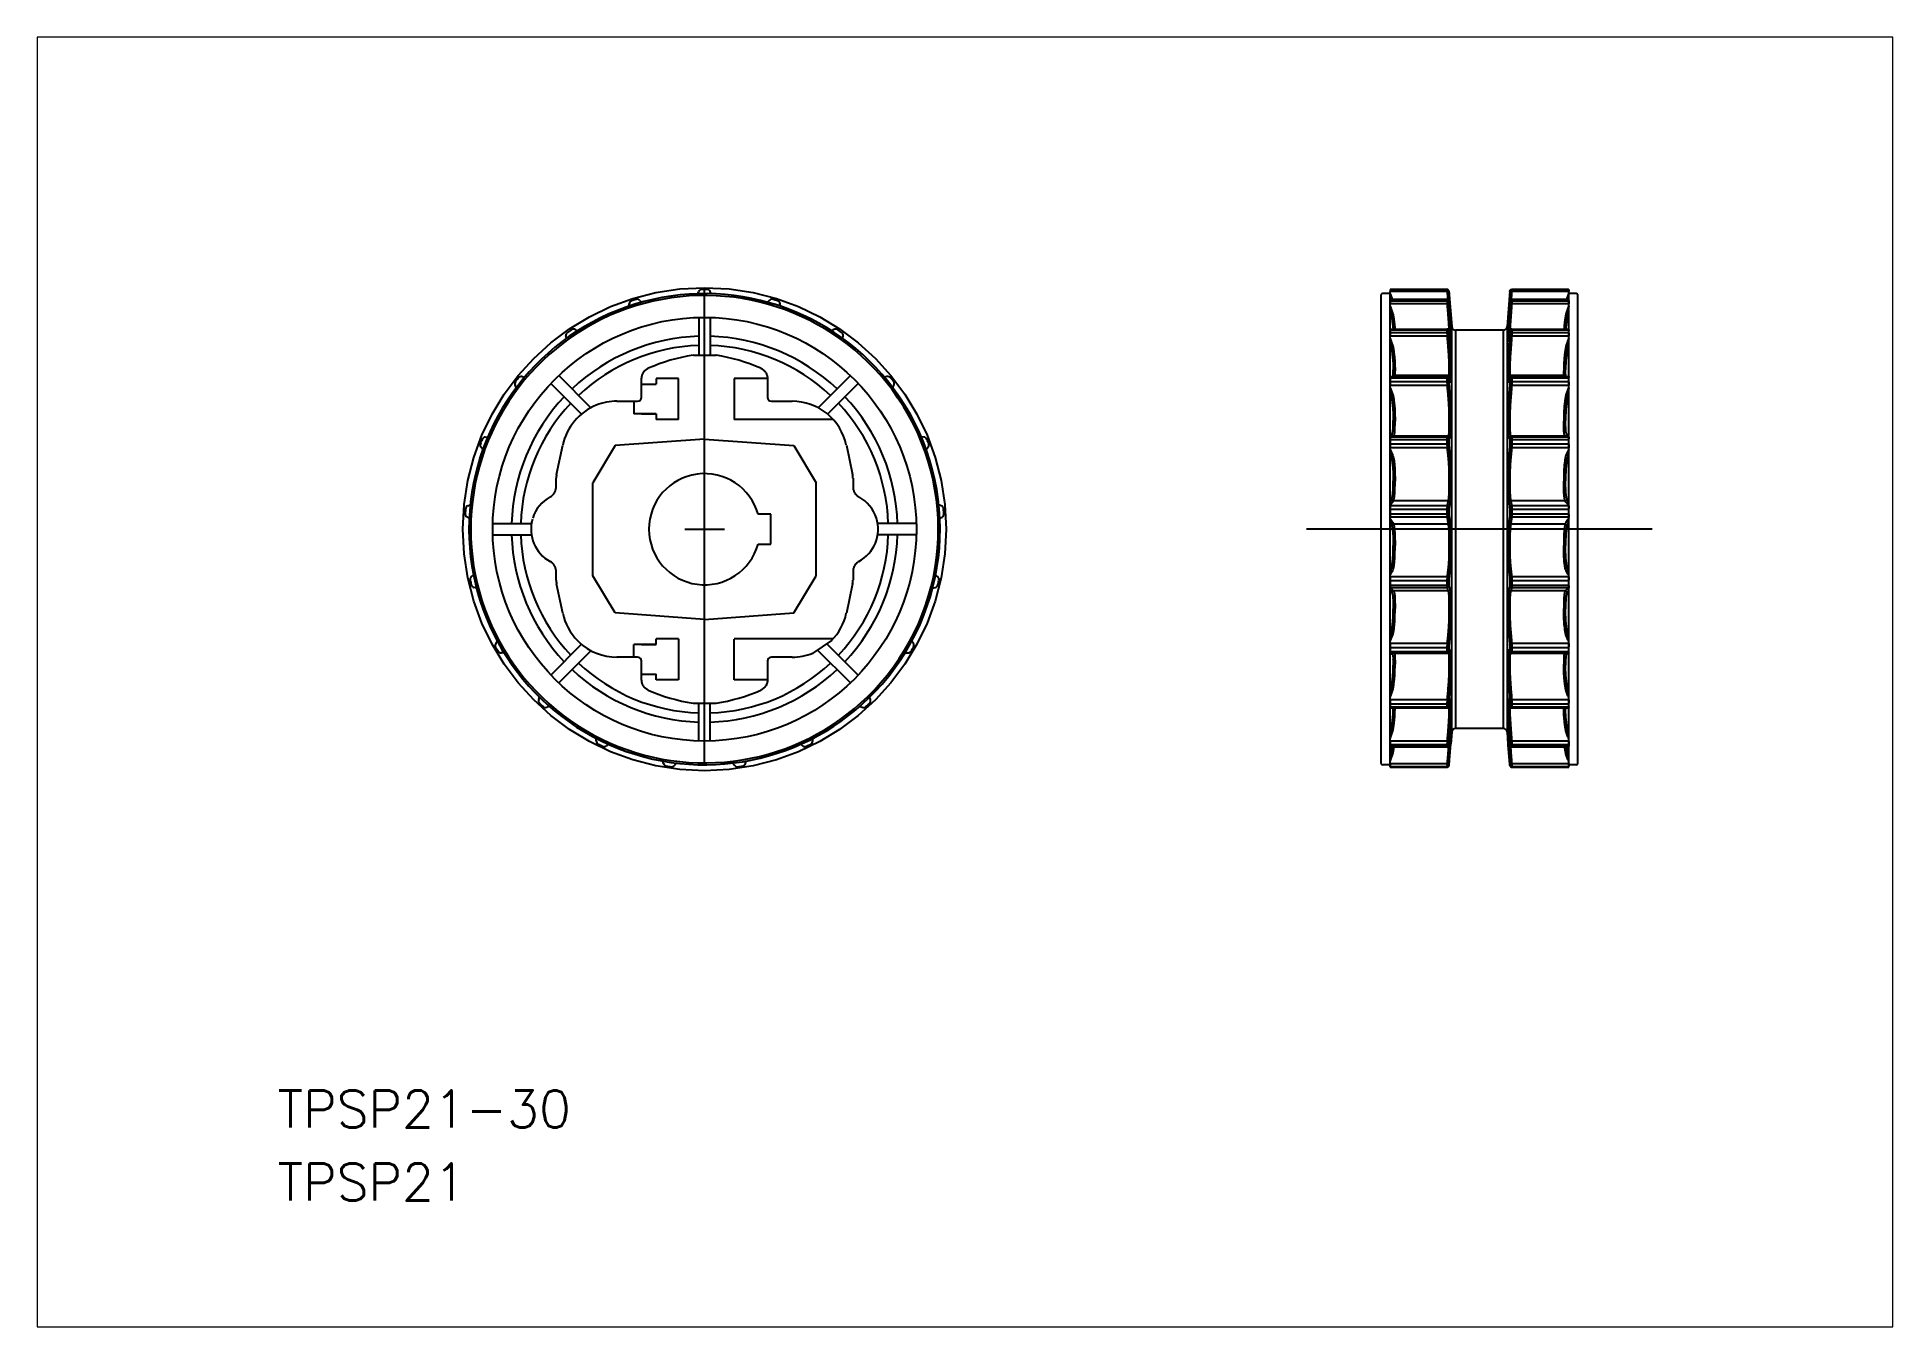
# Paper-space layout 'レイアウト1' of a CAD drawing. Extents: x 1.12 to 10.1, y 0.78 to 7.02.
# The model-space entities are those that its viewports show. They can reach past a viewport. Long polylines and large blocks are cut down to what shows.
import ezdxf

# ---------------------------------------------------------------- set-up
doc = ezdxf.new("R2010")
doc.units = 0
doc.header["$MEASUREMENT"] = 0
doc.linetypes.add('CENTER', pattern=[17.5, 13, -1.5, 1.5, -1.5])
doc.linetypes.add('PHANTOM', pattern=[0.8, 0.45, -0.05, 0.1, -0.05, 0.1, -0.05])
doc.layers.get('0').update_dxf_attribs({"linetype": 'CONTINUOUS'})
doc.layers.get('DEFPOINTS').update_dxf_attribs({"linetype": 'CONTINUOUS'})
doc.layers.add('CENTER', color=1, linetype='CENTER')
doc.styles.get("Standard").update_dxf_attribs({"font": 'txt.shx', "bigfont": 'extfont.shx'})

psp = doc.layouts.new('レイアウト1')

msp = doc.modelspace()

# ---------------------------------------------------------------- texts
at = {"color": 7, "linetype": 'Continuous'}
for s, p in [('TPSP21-30', (-19.35, 18.83)), ('TPSP21', (-19.35, -0.82))]:
    msp.add_text(s, height=10, dxfattribs=at).set_placement(p)

# ---------------------------------------------------------------- linework, layer by layer
at = {"color": 7, "linetype": 'Continuous'}
for p, q in [((75.05, 239.73), (75.15, 240.39)), ((78.06, 241.29), (78.51, 240.79)), ((93.64, 243.07), (93.92, 243.68)), ((95.44, 194.75), (95.44, 244.25)), ((97.25, 243.07), (96.97, 243.68)), ((112.83, 241.29), (112.38, 240.79)), ((115.84, 239.73), (115.74, 240.39)), ((277.29, 242.6), (277.29, 116.9)), ((279.78, 243.1), (277.79, 243.1)), ((279.76, 116.31), (279.76, 243.07)), ((295.1, 243.67), (279.78, 243.67)), ((295.1, 240.38), (279.78, 240.38)), ((279.79, 244.24), (279.79, 244.24)), ((279.79, 244.24), (295.08, 244.24)), ((295.08, 244.24), (279.79, 244.24)), ((279.79, 241.6), (295.08, 241.6)), ((279.79, 241.56), (279.79, 241.19)), ((279.79, 241.56), (295.08, 241.56)), ((279.79, 241.19), (295.08, 241.19)), ((295.08, 244.24), (295.08, 244.24)), ((295.08, 241.56), (295.08, 241.19)), ((295.58, 243.78), (295.58, 243.78)), ((295.58, 243.78), (296.36, 234.22)), ((295.58, 241.11), (295.58, 241.13)), ((295.58, 241.12), (295.58, 240.75)), ((295.59, 241.09), (295.58, 241.11)), ((295.59, 241.07), (295.59, 241.09)), ((295.59, 241.05), (295.59, 241.07)), ((295.59, 241.02), (295.59, 241.05)), ((295.85, 238.43), (295.59, 241.02)), ((295.6, 240.98), (295.6, 240.99)), ((312.01, 243.78), (311.22, 234.22)), ((311.96, 240.7), (311.69, 237.96)), ((311.99, 240.99), (311.96, 240.7)), ((312, 241.07), (311.99, 241.02)), ((311.99, 241.02), (311.99, 240.99)), ((311.99, 240.98), (311.99, 240.99)), ((312, 241.11), (312, 241.09)), ((312, 241.09), (312, 241.07)), ((312.01, 243.78), (312.01, 243.78)), ((312.01, 241.12), (312.01, 240.75)), ((327.81, 243.67), (312.49, 243.67)), ((327.81, 240.38), (312.49, 240.38)), ((312.51, 244.24), (312.51, 244.24)), ((312.51, 244.24), (327.79, 244.24)), ((327.79, 244.24), (312.51, 244.24)), ((312.51, 241.6), (327.8, 241.6)), ((312.51, 241.56), (312.51, 241.19)), ((312.51, 241.56), (327.79, 241.56)), ((312.51, 241.19), (327.79, 241.19)), ((327.79, 244.24), (327.79, 244.24)), ((327.79, 241.56), (327.79, 241.19)), ((329.79, 243.1), (327.81, 243.1)), ((327.83, 116.31), (327.83, 243.07)), ((330.29, 116.9), (330.29, 242.6)), ((93.94, 236.7), (93.94, 226.54)), ((96.94, 236.7), (96.94, 226.54)), ((295.9, 238), (295.85, 238.43)), ((295.88, 238.17), (295.88, 238.18)), ((295.94, 237.61), (295.9, 238)), ((295.97, 237.31), (295.94, 237.61)), ((295.98, 237.15), (295.97, 237.31)), ((296, 237), (295.98, 237.15)), ((296.02, 236.88), (296, 237)), ((296.03, 236.8), (296.02, 236.88)), ((296.03, 236.75), (296.03, 236.8)), ((296.04, 236.7), (296.03, 236.75)), ((296.05, 236.65), (296.04, 236.7)), ((296.05, 236.62), (296.05, 236.65)), ((296.05, 236.59), (296.05, 236.62)), ((296.06, 236.57), (296.05, 236.59)), ((296.06, 236.56), (296.06, 236.57)), ((296.06, 236.54), (296.06, 236.56)), ((296.06, 236.53), (296.06, 236.54)), ((296.07, 236.52), (296.06, 236.53)), ((296.07, 236.51), (296.07, 236.52)), ((296.07, 236.51), (296.07, 236.51)), ((311.53, 236.56), (311.52, 236.55)), ((311.52, 236.55), (311.52, 236.54)), ((311.52, 236.54), (311.52, 236.53)), ((311.52, 236.53), (311.52, 236.52)), ((311.54, 236.63), (311.53, 236.6)), ((311.53, 236.6), (311.53, 236.58)), ((311.53, 236.58), (311.53, 236.56)), ((311.55, 236.71), (311.54, 236.67)), ((311.54, 236.67), (311.54, 236.63)), ((311.56, 236.77), (311.55, 236.71)), ((311.57, 236.85), (311.56, 236.77)), ((311.58, 236.95), (311.57, 236.85)), ((311.6, 237.1), (311.58, 236.95)), ((311.62, 237.3), (311.6, 237.1)), ((311.65, 237.59), (311.62, 237.3)), ((311.69, 237.96), (311.65, 237.59)), ((311.71, 238.17), (311.71, 238.18)), ((58.28, 231.05), (58.18, 231.71)), ((60.69, 233.43), (61.27, 233.09)), ((130.2, 233.43), (129.62, 233.09)), ((132.61, 231.05), (132.71, 231.71)), ((295.1, 231.7), (279.78, 231.7)), ((279.79, 233.55), (295.08, 233.55)), ((279.79, 233.38), (279.79, 232.67)), ((279.79, 233.38), (295.08, 233.38)), ((279.79, 232.67), (295.08, 232.67)), ((295.08, 233.38), (295.08, 232.67)), ((295.58, 233), (295.58, 232.29)), ((295.88, 231.09), (295.59, 233.06)), ((295.89, 231.01), (295.88, 231.09)), ((295.9, 230.94), (295.89, 231.01)), ((295.91, 230.9), (295.9, 230.94)), ((295.92, 230.85), (295.91, 230.9)), ((295.92, 230.81), (295.92, 230.85)), ((295.93, 230.78), (295.92, 230.81)), ((295.94, 230.74), (295.93, 230.78)), ((295.94, 230.71), (295.94, 230.74)), ((295.95, 230.68), (295.94, 230.71)), ((295.95, 230.65), (295.95, 230.68)), ((296.36, 125.19), (296.36, 234.22)), ((297.36, 233.3), (297.36, 126.11)), ((310.23, 233.3), (297.36, 233.3)), ((310.23, 126.11), (310.23, 233.3)), ((311.22, 234.22), (311.22, 125.19)), ((311.65, 230.75), (311.64, 230.72)), ((311.66, 230.79), (311.65, 230.75)), ((311.67, 230.84), (311.66, 230.79)), ((311.68, 230.93), (311.67, 230.88)), ((311.67, 230.88), (311.67, 230.84)), ((311.69, 230.98), (311.68, 230.93)), ((311.7, 231.06), (311.69, 230.98)), ((311.71, 231.13), (311.7, 231.06)), ((312.01, 233), (312.01, 232.29)), ((327.81, 231.7), (312.49, 231.7)), ((312.5, 233.55), (327.8, 233.55)), ((312.51, 233.38), (312.51, 232.67)), ((312.51, 233.38), (327.79, 233.38)), ((312.51, 232.67), (327.79, 232.67)), ((327.79, 233.38), (327.79, 232.67)), ((92.46, 226.54), (98.44, 226.54)), ((46.41, 220.8), (47.06, 220.65)), ((56.23, 221.08), (64.9, 212.42)), ((78.53, 215.25), (78.53, 220.28)), ((88.44, 220.28), (82.44, 220.28)), ((88.44, 220.28), (82.44, 220.28)), ((82.44, 220.28), (82.44, 218.77)), ((88.44, 209.27), (88.44, 220.28)), ((112.36, 220.28), (103.44, 220.28)), ((103.44, 220.28), (103.44, 209.28)), ((112.36, 220.28), (112.36, 215.25)), ((134.66, 221.08), (125.99, 212.42)), ((144.48, 220.8), (143.83, 220.65)), ((279.78, 220.8), (295.09, 220.8)), ((279.79, 220.43), (279.79, 219.45)), ((279.79, 220.43), (295.08, 220.43)), ((295.6, 221.11), (281.09, 221.11)), ((295.08, 220.43), (295.08, 219.45)), ((295.86, 219.57), (295.58, 220.44)), ((295.58, 220.14), (295.58, 219.17)), ((326.49, 221.11), (311.98, 221.11)), ((312.01, 220.14), (312.01, 219.17)), ((312.49, 220.8), (327.8, 220.8)), ((312.51, 220.43), (312.51, 219.45)), ((312.51, 220.43), (327.79, 220.43)), ((327.79, 220.43), (327.79, 219.45)), ((327.83, 220.62), (327.82, 220.62)), ((44.81, 217.82), (44.52, 218.42)), ((54.11, 218.96), (62.36, 210.71)), ((78.53, 218.77), (82.44, 218.77)), ((136.78, 218.96), (128.53, 210.71)), ((146.08, 217.82), (146.37, 218.42)), ((295.1, 218.39), (279.78, 218.39)), ((279.79, 219.45), (295.08, 219.45)), ((327.81, 218.39), (312.49, 218.39)), ((312.51, 219.45), (327.79, 219.45)), ((71.9, 214.16), (77.44, 214.16)), ((76.44, 214.16), (76.44, 210.77)), ((82.44, 210.77), (76.44, 210.77)), ((78.53, 210.77), (82.44, 210.77)), ((82.44, 210.77), (82.44, 209.27)), ((113.44, 214.16), (118.98, 214.16)), ((128.92, 210.41), (128.91, 210.41)), ((88.44, 209.27), (82.44, 209.27)), ((129.83, 209.27), (103.44, 209.27)), ((295.38, 204.75), (280.71, 204.75)), ((326.88, 204.75), (312.21, 204.75)), ((35.84, 201.2), (35.38, 201.69)), ((36.49, 204.52), (37.16, 204.57)), ((55.64, 194.46), (57.32, 202.35)), ((71.44, 202.25), (65.44, 192.25)), ((95.44, 204), (71.44, 202.25)), ((95.44, 204), (119.44, 202.25)), ((119.44, 202.25), (125.44, 192.25)), ((133.57, 202.35), (135.25, 194.46)), ((154.4, 204.52), (153.73, 204.57)), ((155.05, 201.2), (155.51, 201.69)), ((295.1, 204.49), (279.78, 204.49)), ((295.1, 201.66), (279.78, 201.66)), ((279.79, 203.87), (279.79, 202.7)), ((279.79, 203.87), (295.08, 203.87)), ((279.79, 202.7), (295.08, 202.7)), ((295.08, 203.87), (295.08, 202.7)), ((295.58, 203.69), (295.58, 202.53)), ((312.01, 203.69), (312.01, 202.53)), ((327.81, 204.49), (312.49, 204.49)), ((327.81, 201.66), (312.49, 201.66)), ((312.51, 203.87), (312.51, 202.7)), ((312.51, 203.87), (327.79, 203.87)), ((312.51, 202.7), (327.79, 202.7)), ((327.79, 203.87), (327.79, 202.7)), ((55.53, 191.1), (55.53, 193.44)), ((65.44, 167.25), (65.44, 192.25)), ((125.44, 167.25), (125.44, 192.25)), ((135.36, 193.44), (135.36, 191.1)), ((31.81, 186.04), (32.43, 186.29)), ((159.08, 186.04), (158.46, 186.29)), ((295.1, 186), (279.78, 186)), ((279.79, 185.15), (279.79, 183.9)), ((279.79, 185.15), (295.08, 185.15)), ((295.38, 187.37), (280.71, 187.37)), ((295.08, 185.15), (295.08, 183.9)), ((295.58, 185.11), (295.58, 183.87)), ((312.01, 185.11), (312.01, 183.87)), ((326.88, 187.37), (312.21, 187.37)), ((327.81, 186), (312.49, 186)), ((312.51, 185.15), (312.51, 183.9)), ((312.51, 185.15), (327.79, 185.15)), ((327.79, 185.15), (327.79, 183.9)), ((32.16, 182.68), (31.58, 183.01)), ((38.49, 181.25), (48.9, 181.25)), ((113.25, 183.75), (109.85, 183.75)), ((113.25, 175.75), (113.25, 183.75)), ((152.4, 181.25), (141.99, 181.25)), ((158.73, 182.68), (159.31, 183.01)), ((295.1, 182.96), (279.78, 182.96)), ((279.79, 183.9), (295.08, 183.9)), ((295.38, 181.08), (280.71, 181.08)), ((326.88, 181.08), (312.21, 181.08)), ((327.81, 182.96), (312.49, 182.96)), ((312.51, 183.9), (327.79, 183.9)), ((38.49, 178.25), (48.9, 178.25)), ((109.85, 175.75), (113.25, 175.75)), ((152.4, 178.25), (141.99, 178.25)), ((32.78, 167.01), (33.31, 167.42)), ((55.53, 166.07), (55.53, 168.4)), ((57.32, 157.15), (55.64, 165.04)), ((71.44, 157.25), (65.44, 167.25)), ((95.44, 116.4), (95.44, 164.75)), ((119.44, 157.25), (125.44, 167.25)), ((135.25, 165.04), (133.57, 157.15)), ((135.36, 168.4), (135.36, 166.07)), ((158.11, 167.01), (157.58, 167.42)), ((295.1, 166.95), (279.78, 166.95)), ((279.79, 165.95), (279.79, 164.73)), ((279.79, 165.95), (295.08, 165.95)), ((279.79, 164.73), (295.08, 164.73)), ((295.08, 165.95), (295.08, 164.73)), ((295.58, 166.05), (295.58, 164.84)), ((312.01, 166.05), (312.01, 164.84)), ((327.81, 166.95), (312.49, 166.95)), ((312.51, 165.95), (327.79, 165.95)), ((312.51, 165.95), (312.51, 164.73)), ((312.51, 164.73), (327.79, 164.73)), ((327.79, 165.95), (327.79, 164.73)), ((34.11, 163.9), (33.46, 164.04)), ((156.78, 163.9), (157.43, 164.04)), ((295.1, 163.98), (279.78, 163.98)), ((295.38, 163.16), (280.71, 163.16)), ((326.88, 163.16), (312.21, 163.16)), ((327.81, 163.98), (312.49, 163.98)), ((95.44, 155.5), (71.44, 157.25)), ((95.44, 155.5), (119.44, 157.25)), ((61.26, 149.8), (61.27, 149.79)), ((61.27, 149.79), (61.98, 149.09)), ((88.44, 150.23), (82.44, 150.23)), ((82.44, 148.73), (82.44, 150.23)), ((88.44, 150.23), (88.44, 139.22)), ((130.03, 150.23), (103.44, 150.23)), ((103.44, 139.22), (103.44, 150.22)), ((129.62, 149.8), (124.56, 146.42)), ((39.32, 149.1), (39.7, 149.65)), ((41.51, 146.52), (40.84, 146.47)), ((54.11, 140.54), (62.36, 148.79)), ((56.23, 138.42), (64.9, 147.08)), ((77.44, 145.34), (71.9, 145.34)), ((82.44, 148.73), (76.44, 148.73)), ((76.44, 145.34), (76.44, 148.73)), ((78.53, 148.73), (82.44, 148.73)), ((118.98, 145.34), (113.44, 145.34)), ((134.66, 138.42), (125.82, 147.26)), ((136.78, 140.54), (128.36, 148.96)), ((149.38, 146.52), (150.05, 146.47)), ((151.57, 149.1), (151.19, 149.65)), ((295.1, 149.04), (279.78, 149.04)), ((279.78, 146.4), (295.1, 146.4)), ((279.79, 147.98), (279.79, 146.89)), ((279.79, 147.98), (295.08, 147.98)), ((279.79, 146.89), (295.08, 146.89)), ((295.08, 147.98), (295.08, 146.89)), ((295.47, 146.56), (295.56, 146.66)), ((295.56, 146.66), (295.75, 146.87)), ((295.58, 148.2), (295.58, 147.12)), ((311.84, 146.87), (311.89, 146.8)), ((311.89, 146.8), (312.09, 146.59)), ((312.01, 148.2), (312.01, 147.12)), ((312.09, 146.59), (312.12, 146.56)), ((327.81, 149.04), (312.49, 149.04)), ((312.49, 146.4), (327.81, 146.4)), ((312.51, 147.98), (327.79, 147.98)), ((312.51, 147.98), (312.51, 146.89)), ((312.51, 146.89), (327.79, 146.89)), ((327.79, 147.98), (327.79, 146.89)), ((78.53, 139.22), (78.53, 144.25)), ((78.53, 140.73), (82.44, 140.73)), ((82.44, 139.22), (82.44, 140.73)), ((112.36, 144.25), (112.36, 139.22)), ((88.44, 139.22), (82.44, 139.22)), ((88.44, 139.22), (82.44, 139.22)), ((112.36, 139.22), (103.44, 139.22)), ((50.85, 133.92), (51.05, 134.56)), ((53.7, 132.1), (53.08, 131.85)), ((92.36, 132.97), (98.53, 132.97)), ((93.94, 122.8), (93.94, 132.97)), ((96.94, 122.8), (96.94, 132.97)), ((137.19, 132.1), (137.81, 131.85)), ((140.04, 133.92), (139.84, 134.56)), ((295.1, 133.85), (279.78, 133.85)), ((279.78, 131.71), (295.09, 131.71)), ((279.79, 132.82), (295.08, 132.82)), ((279.79, 132.82), (279.79, 131.97)), ((279.79, 131.97), (295.08, 131.97)), ((295.08, 132.82), (295.08, 131.97)), ((295.58, 133.15), (295.58, 132.31)), ((311.71, 133.57), (312, 132.14)), ((312.01, 133.15), (312.01, 132.31)), ((327.81, 133.85), (312.49, 133.85)), ((312.5, 131.71), (327.8, 131.71)), ((312.51, 132.82), (327.79, 132.82)), ((312.51, 132.82), (312.51, 131.97)), ((312.51, 131.97), (327.79, 131.97)), ((327.79, 132.82), (327.79, 131.97)), ((295.95, 124.69), (295.96, 124.77)), ((295.96, 124.77), (295.97, 124.84)), ((295.97, 124.9), (295.98, 124.96)), ((295.97, 124.84), (295.97, 124.9)), ((295.98, 124.96), (295.99, 124.99)), ((295.99, 125.02), (296, 125.05)), ((295.99, 124.99), (295.99, 125.02)), ((296, 125.08), (296.01, 125.1)), ((296, 125.05), (296, 125.08)), ((296.01, 125.1), (296.01, 125.13)), ((296.36, 125.19), (296.1, 122.05)), ((310.23, 126.11), (297.36, 126.11)), ((311.22, 125.19), (311.48, 122.05)), ((311.56, 125.17), (311.57, 125.16)), ((311.57, 125.16), (311.57, 125.14)), ((311.57, 125.14), (311.57, 125.13)), ((311.57, 125.13), (311.58, 125.11)), ((311.58, 125.11), (311.58, 125.08)), ((311.58, 125.08), (311.59, 125.06)), ((311.59, 125.06), (311.59, 125.04)), ((311.6, 124.98), (311.61, 124.94)), ((311.61, 124.94), (311.61, 124.89)), ((311.61, 124.89), (311.62, 124.83)), ((311.62, 124.83), (311.63, 124.75)), ((311.63, 124.75), (311.64, 124.67)), ((66.34, 122.81), (66.34, 123.48)), ((69.6, 121.91), (69.08, 121.49)), ((121.29, 121.91), (121.81, 121.49)), ((124.55, 122.81), (124.55, 123.48)), ((295.1, 122.73), (279.78, 122.73)), ((279.79, 121.83), (295.08, 121.83)), ((279.79, 121.83), (279.79, 121.28)), ((279.79, 121.28), (295.08, 121.28)), ((279.79, 121.19), (295.08, 121.19)), ((295.08, 121.83), (295.08, 121.28)), ((295.58, 122.24), (295.58, 121.7)), ((295.59, 121.71), (295.6, 121.73)), ((295.59, 116.39), (295.92, 120.08)), ((295.6, 121.73), (295.82, 123.64)), ((295.6, 121.76), (295.6, 121.74)), ((295.82, 123.64), (295.9, 124.32)), ((295.88, 124.15), (295.88, 124.13)), ((295.9, 124.32), (295.91, 124.46)), ((295.91, 124.46), (295.93, 124.58)), ((295.92, 120.08), (296.01, 121.14)), ((295.93, 124.58), (295.95, 124.69)), ((296.07, 121.78), (296.08, 121.8)), ((296.07, 121.75), (296.07, 121.78)), ((296.07, 121.74), (296.07, 121.75)), ((296.08, 121.83), (296.09, 121.94)), ((296.08, 121.8), (296.08, 121.83)), ((296.09, 121.98), (296.1, 122)), ((296.09, 121.94), (296.09, 121.98)), ((296.1, 122.05), (296.1, 122.05)), ((296.1, 122), (296.1, 122.01)), ((296.1, 122.01), (296.1, 122.01)), ((296.1, 122), (296.1, 122)), ((311.48, 122.05), (311.48, 122.05)), ((311.49, 122.01), (311.49, 122.01)), ((311.49, 122.01), (311.49, 122.01)), ((311.49, 122.01), (311.49, 122.01)), ((311.49, 122.01), (311.49, 122)), ((311.49, 122), (311.49, 121.99)), ((311.49, 121.99), (311.49, 121.96)), ((311.49, 121.96), (311.5, 121.9)), ((311.5, 121.9), (311.51, 121.82)), ((311.51, 121.82), (311.51, 121.78)), ((311.51, 121.78), (311.52, 121.75)), ((311.52, 121.75), (311.52, 121.72)), ((311.52, 121.72), (311.52, 121.69)), ((311.52, 121.69), (311.52, 121.67)), ((311.52, 121.67), (311.53, 121.64)), ((311.53, 121.64), (311.53, 121.6)), ((311.53, 121.6), (311.61, 120.72)), ((311.61, 120.72), (311.8, 118.61)), ((311.64, 124.67), (311.66, 124.55)), ((311.66, 124.55), (311.68, 124.42)), ((311.68, 124.42), (311.7, 124.24)), ((311.7, 124.24), (311.99, 121.72)), ((311.71, 124.15), (311.71, 124.13)), ((311.99, 121.76), (311.99, 121.74)), ((311.99, 121.72), (312, 121.69)), ((312.01, 122.24), (312.01, 121.7)), ((327.81, 122.73), (312.49, 122.73)), ((312.51, 121.83), (327.79, 121.83)), ((312.51, 121.83), (312.51, 121.28)), ((312.51, 121.28), (327.79, 121.28)), ((312.51, 121.19), (327.8, 121.19)), ((327.79, 121.83), (327.79, 121.28)), ((84.41, 116.76), (84.22, 117.4)), ((87.79, 116.86), (87.42, 116.31)), ((103.09, 116.86), (103.47, 116.31)), ((106.48, 116.76), (106.67, 117.4)), ((279.78, 116.4), (277.79, 116.4)), ((279.76, 116.31), (279.77, 116.38)), ((295.1, 116.68), (279.78, 116.68)), ((279.79, 115.98), (295.08, 115.98)), ((279.79, 115.98), (279.79, 115.79)), ((279.79, 115.79), (295.08, 115.79)), ((279.79, 115.78), (295.08, 115.78)), ((295.08, 115.98), (295.08, 115.79)), ((295.25, 115.81), (295.27, 115.82)), ((295.37, 115.88), (295.38, 115.89)), ((295.55, 116.13), (295.56, 116.14)), ((295.57, 116.22), (295.58, 116.23)), ((295.58, 116.43), (295.58, 116.25)), ((295.58, 116.29), (295.59, 116.33)), ((295.58, 116.27), (295.58, 116.3)), ((295.58, 116.26), (295.58, 116.27)), ((295.58, 116.25), (295.58, 116.26)), ((295.58, 116.24), (295.58, 116.25)), ((295.58, 116.23), (295.58, 116.24)), ((295.58, 116.23), (295.58, 116.24)), ((295.59, 116.33), (295.59, 116.39)), ((295.6, 116.46), (295.6, 116.46)), ((295.88, 119.62), (295.88, 119.62)), ((311.71, 119.62), (311.71, 119.62)), ((311.8, 118.61), (311.99, 116.46)), ((311.99, 116.46), (311.99, 116.42)), ((311.99, 116.46), (311.99, 116.46)), ((311.99, 116.42), (312, 116.34)), ((312, 116.34), (312, 116.3)), ((312, 116.31), (312, 116.28)), ((312, 116.28), (312.01, 116.26)), ((312.01, 116.43), (312.01, 116.25)), ((312.01, 116.26), (312.01, 116.25)), ((312.01, 116.25), (312.01, 116.24)), ((312.01, 116.24), (312.01, 116.23)), ((312.01, 116.24), (312.01, 116.23)), ((312.01, 116.23), (312.01, 116.22)), ((312.02, 116.18), (312.02, 116.17)), ((312.02, 116.17), (312.02, 116.16)), ((312.02, 116.16), (312.03, 116.15)), ((327.81, 116.68), (312.49, 116.68)), ((312.51, 115.98), (327.79, 115.98)), ((312.51, 115.98), (312.51, 115.79)), ((312.51, 115.79), (327.79, 115.79)), ((312.51, 115.78), (327.8, 115.78)), ((327.79, 115.98), (327.79, 115.79)), ((329.79, 116.4), (327.81, 116.4)), ((327.83, 116.31), (327.81, 116.38))]:
    msp.add_line(p, q, dxfattribs=at)
msp.add_line((95.44, 155.5), (95.44, 204))
for points in [[(295.58, 241.13), (295.58, 241.13), (295.58, 241.14), (295.58, 241.15), (295.58, 241.16), (295.58, 241.16), (295.58, 241.17), (295.57, 241.18), (295.57, 241.19), (295.57, 241.19), (295.57, 241.2), (295.57, 241.21), (295.56, 241.22), (295.56, 241.24), (295.56, 241.25), (295.55, 241.26), (295.55, 241.27), (295.54, 241.29), (295.54, 241.3), (295.53, 241.32), (295.52, 241.33), (295.52, 241.34), (295.51, 241.36), (295.5, 241.37), (295.49, 241.39), (295.48, 241.4), (295.47, 241.41), (295.46, 241.43), (295.44, 241.44), (295.43, 241.45), (295.42, 241.47), (295.4, 241.48), (295.39, 241.49), (295.38, 241.5), (295.36, 241.51), (295.34, 241.52), (295.33, 241.53), (295.31, 241.54), (295.29, 241.55), (295.27, 241.56), (295.25, 241.57), (295.24, 241.57), (295.22, 241.58), (295.2, 241.59), (295.18, 241.59), (295.16, 241.59), (295.13, 241.6), (295.11, 241.6), (295.09, 241.6), (295.08, 241.6)], [(312.51, 241.6), (312.49, 241.6), (312.47, 241.6), (312.45, 241.6), (312.43, 241.59), (312.41, 241.59), (312.39, 241.59), (312.37, 241.58), (312.35, 241.58), (312.34, 241.57), (312.32, 241.56), (312.3, 241.55), (312.28, 241.55), (312.27, 241.54), (312.25, 241.53), (312.23, 241.52), (312.22, 241.51), (312.2, 241.5), (312.19, 241.48), (312.17, 241.47), (312.16, 241.46), (312.15, 241.45), (312.14, 241.44), (312.13, 241.42), (312.11, 241.41), (312.1, 241.4), (312.09, 241.38), (312.09, 241.37), (312.08, 241.35), (312.07, 241.34), (312.06, 241.33), (312.05, 241.31), (312.05, 241.3), (312.04, 241.29), (312.04, 241.27), (312.03, 241.26), (312.03, 241.25), (312.02, 241.23), (312.02, 241.22), (312.02, 241.21), (312.02, 241.2), (312.01, 241.19), (312.01, 241.18), (312.01, 241.17), (312.01, 241.16), (312.01, 241.16), (312.01, 241.15), (312.01, 241.14), (312, 241.13), (312, 241.12), (312, 241.11)], [(296.07, 236.5), (296.07, 236.5), (296.07, 236.5), (296.07, 236.5), (296.07, 236.5), (296.07, 236.5), (296.07, 236.5), (296.07, 236.51), (296.07, 236.51)], [(311.52, 236.52), (311.52, 236.51), (311.52, 236.51), (311.52, 236.51), (311.52, 236.5), (311.52, 236.5), (311.52, 236.5)], [(295.59, 233.1), (295.58, 233.11), (295.58, 233.12), (295.58, 233.14), (295.58, 233.15), (295.58, 233.16), (295.57, 233.17), (295.57, 233.18), (295.56, 233.19), (295.56, 233.21), (295.55, 233.22), (295.55, 233.24), (295.54, 233.25), (295.53, 233.27), (295.53, 233.28), (295.52, 233.3), (295.51, 233.31), (295.5, 233.33), (295.49, 233.34), (295.48, 233.36), (295.46, 233.37), (295.45, 233.39), (295.44, 233.4), (295.42, 233.42), (295.41, 233.43), (295.39, 233.44), (295.37, 233.46), (295.35, 233.47), (295.34, 233.48), (295.32, 233.49), (295.3, 233.5), (295.28, 233.51), (295.26, 233.52), (295.24, 233.52), (295.22, 233.53), (295.2, 233.54), (295.17, 233.54), (295.15, 233.54), (295.13, 233.55), (295.11, 233.55), (295.08, 233.55)], [(295.59, 233.06), (295.59, 233.07), (295.59, 233.08), (295.59, 233.09), (295.59, 233.1)], [(295.98, 230.54), (295.98, 230.54), (295.98, 230.53), (295.98, 230.53), (295.98, 230.53), (295.98, 230.54), (295.98, 230.54), (295.98, 230.54), (295.98, 230.55), (295.98, 230.55), (295.98, 230.56), (295.97, 230.57), (295.97, 230.57), (295.97, 230.58), (295.97, 230.59), (295.97, 230.6), (295.96, 230.61), (295.96, 230.62), (295.96, 230.64), (295.95, 230.65)], [(311.64, 230.72), (311.64, 230.68), (311.64, 230.67), (311.63, 230.65), (311.63, 230.64), (311.63, 230.62), (311.62, 230.61), (311.62, 230.6), (311.62, 230.59), (311.62, 230.58), (311.61, 230.57), (311.61, 230.56), (311.61, 230.56), (311.61, 230.55), (311.61, 230.54), (311.61, 230.54), (311.6, 230.54), (311.6, 230.53), (311.6, 230.53)], [(312, 233.11), (312, 233.1), (312, 233.09), (311.99, 233.07), (311.99, 233.06), (311.71, 231.13)], [(312.5, 233.55), (312.48, 233.55), (312.45, 233.55), (312.43, 233.54), (312.41, 233.54), (312.38, 233.53), (312.36, 233.53), (312.34, 233.52), (312.32, 233.51), (312.29, 233.5), (312.27, 233.49), (312.25, 233.48), (312.23, 233.47), (312.21, 233.46), (312.2, 233.44), (312.18, 233.43), (312.16, 233.42), (312.15, 233.4), (312.13, 233.39), (312.12, 233.37), (312.11, 233.35), (312.09, 233.34), (312.08, 233.32), (312.07, 233.3), (312.06, 233.29), (312.05, 233.27), (312.05, 233.26), (312.04, 233.24), (312.03, 233.22), (312.03, 233.21), (312.02, 233.19), (312.02, 233.18), (312.01, 233.17), (312.01, 233.15), (312.01, 233.14), (312, 233.13), (312, 233.12), (312, 233.11)], [(295.58, 220.44), (295.57, 220.45), (295.57, 220.47), (295.56, 220.48), (295.55, 220.5), (295.54, 220.52), (295.53, 220.54), (295.52, 220.56), (295.51, 220.58), (295.5, 220.59), (295.48, 220.61), (295.47, 220.63), (295.45, 220.65), (295.44, 220.67), (295.42, 220.68), (295.4, 220.7), (295.38, 220.71), (295.36, 220.73), (295.33, 220.74), (295.31, 220.75), (295.29, 220.76), (295.26, 220.77), (295.23, 220.78), (295.21, 220.79), (295.18, 220.79), (295.15, 220.8), (295.13, 220.8), (295.1, 220.8), (295.09, 220.8)], [(295.86, 219.56), (295.86, 219.55), (295.86, 219.55), (295.86, 219.55), (295.86, 219.55), (295.86, 219.55), (295.86, 219.55), (295.86, 219.56), (295.86, 219.56), (295.86, 219.57)], [(312.01, 220.44), (311.73, 219.57), (311.73, 219.56), (311.72, 219.56), (311.72, 219.55), (311.72, 219.55), (311.72, 219.55), (311.72, 219.55), (311.72, 219.55)], [(312.49, 220.8), (312.47, 220.8), (312.44, 220.8), (312.41, 220.79), (312.38, 220.79), (312.36, 220.78), (312.33, 220.77), (312.31, 220.76), (312.28, 220.75), (312.26, 220.74), (312.23, 220.73), (312.21, 220.72), (312.19, 220.7), (312.17, 220.68), (312.15, 220.67), (312.14, 220.65), (312.12, 220.63), (312.1, 220.61), (312.09, 220.6), (312.08, 220.58), (312.06, 220.56), (312.05, 220.54), (312.04, 220.52), (312.03, 220.5), (312.03, 220.48), (312.02, 220.47), (312.01, 220.45), (312.01, 220.44)], [(295.1, 146.4), (295.13, 146.4), (295.16, 146.4), (295.19, 146.41), (295.23, 146.41), (295.26, 146.42), (295.29, 146.44), (295.32, 146.45), (295.35, 146.46), (295.37, 146.48), (295.4, 146.5), (295.42, 146.52), (295.45, 146.54), (295.47, 146.56)], [(312.12, 146.56), (312.14, 146.54), (312.17, 146.52), (312.19, 146.5), (312.22, 146.48), (312.24, 146.46), (312.27, 146.45), (312.3, 146.43), (312.33, 146.42), (312.36, 146.41), (312.4, 146.41), (312.43, 146.4), (312.47, 146.4), (312.49, 146.4)], [(295.09, 131.71), (295.11, 131.71), (295.14, 131.71), (295.17, 131.71), (295.19, 131.72), (295.22, 131.72), (295.24, 131.73), (295.27, 131.74), (295.29, 131.75), (295.31, 131.76), (295.34, 131.77), (295.36, 131.78), (295.38, 131.8), (295.4, 131.81), (295.42, 131.83), (295.43, 131.84), (295.45, 131.86), (295.47, 131.88), (295.48, 131.9), (295.49, 131.91), (295.51, 131.93), (295.52, 131.95), (295.53, 131.97), (295.54, 131.99), (295.55, 132), (295.56, 132.02), (295.56, 132.04), (295.57, 132.06), (295.57, 132.07), (295.58, 132.09), (295.58, 132.1), (295.58, 132.12), (295.59, 132.13), (295.59, 132.14), (295.87, 133.57)], [(295.87, 133.57), (295.88, 133.59), (295.88, 133.61), (295.89, 133.63), (295.89, 133.65), (295.89, 133.67)], [(295.89, 133.67), (295.9, 133.68), (295.9, 133.7), (295.9, 133.71)], [(295.9, 133.71), (295.91, 133.72), (295.91, 133.73), (295.91, 133.75), (295.92, 133.75), (295.92, 133.76), (295.92, 133.77), (295.92, 133.78), (295.92, 133.78), (295.93, 133.79), (295.93, 133.79)], [(311.66, 133.79), (311.66, 133.79), (311.66, 133.79), (311.66, 133.78), (311.66, 133.78), (311.67, 133.77), (311.67, 133.77), (311.67, 133.76), (311.67, 133.75), (311.67, 133.74), (311.68, 133.73), (311.68, 133.72)], [(311.68, 133.72), (311.68, 133.71), (311.69, 133.69), (311.69, 133.68), (311.69, 133.66), (311.7, 133.65), (311.7, 133.63), (311.71, 133.61), (311.71, 133.59), (311.71, 133.57)], [(312, 132.14), (312, 132.14), (312, 132.13), (312, 132.12), (312, 132.1), (312.01, 132.09), (312.01, 132.07), (312.02, 132.06), (312.02, 132.04), (312.03, 132.02), (312.04, 132), (312.05, 131.99), (312.06, 131.97), (312.07, 131.95), (312.08, 131.93), (312.09, 131.91), (312.11, 131.89), (312.12, 131.88), (312.14, 131.86), (312.16, 131.84), (312.17, 131.83), (312.19, 131.81), (312.21, 131.8), (312.23, 131.78), (312.25, 131.77), (312.28, 131.76), (312.3, 131.75), (312.32, 131.74), (312.35, 131.73), (312.37, 131.72), (312.4, 131.72), (312.43, 131.71), (312.45, 131.71), (312.48, 131.71), (312.5, 131.71)], [(296.01, 125.13), (296.02, 125.15), (296.02, 125.16), (296.02, 125.16), (296.02, 125.17), (296.02, 125.18), (296.02, 125.19), (296.03, 125.19), (296.03, 125.2), (296.03, 125.2), (296.03, 125.21), (296.03, 125.21), (296.03, 125.21), (296.03, 125.21)], [(311.55, 125.22), (311.55, 125.21), (311.56, 125.21), (311.56, 125.21), (311.56, 125.21), (311.56, 125.2), (311.56, 125.2), (311.56, 125.2), (311.56, 125.19), (311.56, 125.19), (311.56, 125.18), (311.56, 125.17)], [(311.59, 125.04), (311.6, 125), (311.6, 124.98)], [(295.08, 121.19), (295.09, 121.19), (295.11, 121.19)], [(295.11, 121.19), (295.13, 121.19), (295.16, 121.19), (295.18, 121.2), (295.2, 121.2), (295.22, 121.21), (295.24, 121.21), (295.25, 121.22), (295.27, 121.23), (295.29, 121.24), (295.31, 121.24), (295.33, 121.25), (295.34, 121.26), (295.36, 121.27), (295.38, 121.29), (295.39, 121.3), (295.41, 121.31), (295.42, 121.32), (295.44, 121.34), (295.45, 121.35), (295.46, 121.36), (295.47, 121.38), (295.48, 121.39), (295.49, 121.41), (295.5, 121.42), (295.51, 121.43), (295.52, 121.45), (295.53, 121.46), (295.54, 121.48), (295.54, 121.49), (295.55, 121.51), (295.55, 121.52), (295.56, 121.53), (295.56, 121.55), (295.57, 121.56), (295.57, 121.57), (295.57, 121.58), (295.57, 121.59), (295.58, 121.6)], [(295.58, 121.6), (295.58, 121.61), (295.58, 121.62), (295.58, 121.63), (295.58, 121.64), (295.58, 121.65), (295.59, 121.66), (295.59, 121.67)], [(295.59, 121.67), (295.59, 121.67), (295.59, 121.68), (295.59, 121.71)], [(296.01, 121.14), (296.07, 121.73), (296.07, 121.74)], [(312, 121.69), (312, 121.68), (312, 121.67)], [(312, 121.67), (312, 121.66), (312, 121.65), (312, 121.64), (312, 121.63), (312.01, 121.62), (312.01, 121.61)], [(312.01, 121.61), (312.01, 121.6), (312.01, 121.59), (312.01, 121.58), (312.02, 121.57), (312.02, 121.56), (312.02, 121.55), (312.03, 121.53), (312.03, 121.52), (312.04, 121.51), (312.04, 121.49), (312.05, 121.48), (312.06, 121.47), (312.06, 121.45), (312.07, 121.44), (312.08, 121.42), (312.09, 121.41), (312.1, 121.39), (312.11, 121.38), (312.12, 121.37), (312.14, 121.35), (312.15, 121.34), (312.16, 121.33), (312.18, 121.31), (312.19, 121.3), (312.21, 121.29), (312.22, 121.28), (312.24, 121.27), (312.25, 121.26), (312.27, 121.25), (312.29, 121.24), (312.31, 121.23), (312.33, 121.22), (312.34, 121.22), (312.36, 121.21), (312.38, 121.2), (312.4, 121.2), (312.42, 121.2), (312.44, 121.19), (312.46, 121.19), (312.48, 121.19), (312.51, 121.19)], [(295.08, 115.78), (295.09, 115.78), (295.1, 115.78), (295.12, 115.78), (295.13, 115.79), (295.15, 115.79), (295.16, 115.79), (295.18, 115.79), (295.19, 115.8), (295.21, 115.8), (295.22, 115.8), (295.24, 115.81)], [(295.08, 115.78), (295.1, 115.78), (295.11, 115.78), (295.13, 115.79), (295.14, 115.79), (295.16, 115.79), (295.18, 115.79)], [(295.18, 115.79), (295.19, 115.8), (295.21, 115.8), (295.22, 115.8), (295.24, 115.81), (295.25, 115.81)], [(295.27, 115.82), (295.28, 115.83), (295.29, 115.83), (295.31, 115.84)], [(295.31, 115.84), (295.32, 115.85), (295.33, 115.85), (295.35, 115.86), (295.36, 115.87), (295.37, 115.88)], [(295.38, 115.89), (295.39, 115.89), (295.4, 115.9), (295.41, 115.91), (295.43, 115.92), (295.44, 115.93), (295.44, 115.94), (295.45, 115.95), (295.46, 115.96), (295.47, 115.97), (295.48, 115.99), (295.49, 116), (295.49, 116.01), (295.5, 116.02), (295.51, 116.03), (295.52, 116.04), (295.52, 116.05), (295.53, 116.06), (295.53, 116.07), (295.54, 116.09), (295.54, 116.1), (295.55, 116.11), (295.55, 116.12), (295.55, 116.13)], [(295.38, 115.88), (295.39, 115.89), (295.4, 115.9), (295.41, 115.91), (295.42, 115.92), (295.43, 115.93), (295.44, 115.94), (295.45, 115.95), (295.46, 115.96), (295.47, 115.97), (295.48, 115.98), (295.48, 115.99), (295.49, 116), (295.5, 116.01), (295.51, 116.02), (295.51, 116.03), (295.52, 116.04), (295.52, 116.06), (295.53, 116.07), (295.53, 116.08), (295.54, 116.09), (295.54, 116.1), (295.55, 116.11), (295.55, 116.12)], [(295.55, 116.13), (295.56, 116.14), (295.56, 116.15), (295.56, 116.16), (295.57, 116.17), (295.57, 116.18), (295.57, 116.19)], [(295.57, 116.19), (295.57, 116.19), (295.57, 116.2), (295.57, 116.21), (295.57, 116.21), (295.57, 116.22), (295.57, 116.22), (295.58, 116.23)], [(312.01, 116.23), (312.01, 116.23), (312.01, 116.22), (312.01, 116.22), (312.01, 116.21), (312.01, 116.2), (312.02, 116.2), (312.02, 116.19), (312.02, 116.18)], [(312.03, 116.15), (312.03, 116.14), (312.03, 116.13), (312.04, 116.12), (312.04, 116.11), (312.05, 116.09), (312.05, 116.08), (312.06, 116.07), (312.06, 116.06), (312.07, 116.05), (312.07, 116.04), (312.08, 116.02), (312.09, 116.01), (312.1, 116), (312.1, 115.99), (312.11, 115.98), (312.12, 115.96), (312.13, 115.95), (312.14, 115.94), (312.15, 115.93), (312.16, 115.92), (312.18, 115.91), (312.19, 115.9), (312.2, 115.89), (312.21, 115.88), (312.23, 115.87), (312.24, 115.86), (312.25, 115.85), (312.27, 115.84), (312.28, 115.84), (312.3, 115.83), (312.31, 115.82), (312.33, 115.82), (312.35, 115.81), (312.36, 115.8), (312.38, 115.8), (312.4, 115.8), (312.41, 115.79)], [(312.03, 116.15), (312.03, 116.14), (312.03, 116.13), (312.04, 116.12), (312.04, 116.11), (312.04, 116.1), (312.05, 116.09), (312.05, 116.07), (312.06, 116.06), (312.07, 116.05), (312.07, 116.04), (312.08, 116.03), (312.09, 116.01), (312.09, 116), (312.1, 115.99), (312.11, 115.98), (312.12, 115.97), (312.13, 115.96), (312.14, 115.95), (312.15, 115.93), (312.16, 115.92), (312.17, 115.91), (312.18, 115.9), (312.2, 115.89), (312.21, 115.88), (312.22, 115.87), (312.24, 115.86), (312.25, 115.86), (312.26, 115.85), (312.28, 115.84), (312.29, 115.83), (312.31, 115.82), (312.32, 115.82), (312.34, 115.81), (312.36, 115.81), (312.37, 115.8), (312.39, 115.8), (312.41, 115.79), (312.42, 115.79), (312.44, 115.79), (312.46, 115.79), (312.48, 115.78), (312.5, 115.78), (312.51, 115.78)], [(312.41, 115.79), (312.43, 115.79), (312.45, 115.79), (312.47, 115.78), (312.48, 115.78), (312.5, 115.78), (312.51, 115.78)]]:
    msp.add_lwpolyline(points, dxfattribs=at)
at = {"color": 3, "linetype": 'PHANTOM'}
msp.add_circle((95.44, 179.75), 64.95, dxfattribs=at)
at = {"color": 7, "linetype": 'Continuous'}
msp.add_circle((95.44, 179.75), 56.97, dxfattribs=at)
for centre, radius, start, end in [((95.44, 179.75), 63.35, 36.6192, 318.9037), ((95.44, 179.75), 62.85, 36.6596, 318.8641), ((76.14, 240.24), 1, 107.7007, 171.7143), ((95.44, 179.75), 64.5, 106.585, 107.7007), ((77.32, 240.61), 1, 42.5714, 106.585), ((94.83, 243.25), 1, 90.5579, 154.5714), ((95.44, 179.75), 64.5, 89.4421, 90.5579), ((96.06, 243.25), 1, 25.4286, 89.4421), ((113.57, 240.61), 1, 73.415, 137.4286), ((95.44, 179.75), 64.5, 72.2993, 73.415), ((114.75, 240.24), 1, 8.2857, 72.2993), ((277.79, 242.6), 0.5, 90, 180), ((295.08, 243.74), 0.5, 4.704, 90), ((312.51, 243.74), 0.5, 90, 175.296), ((329.79, 242.6), 0.5, 0, 90), ((59.16, 231.87), 1, 124.8436, 188.8571), ((95.44, 179.75), 64.5, 123.7278, 124.8436), ((60.19, 232.56), 1, 59.7143, 123.7278), ((95.44, 179.75), 51.9, 91.6561, 133.3439), ((95.44, 179.75), 51.9, 46.6561, 88.3439), ((130.7, 232.56), 1, 56.2722, 120.2857), ((95.44, 179.75), 64.5, 55.1564, 56.2722), ((131.72, 231.87), 1, 351.1429, 55.1564), ((297.36, 234.3), 1, 184.704, 270), ((310.23, 234.3), 1, 270, 355.296), ((95.44, 179.75), 49.43, 91.7388, 133.2612), ((99.44, 179.75), 47.31, 98.6129, 113.8448), ((95.44, 179.75), 49.43, 46.7388, 88.2612), ((91.44, 179.75), 47.31, 66.1552, 81.3871), ((95.44, 179.75), 64.5, 140.8707, 141.9865), ((46.19, 219.82), 1, 76.8571, 140.8707), ((144.7, 219.82), 1, 39.1293, 103.1429), ((95.44, 179.75), 64.5, 38.0135, 39.1293), ((95.44, 179.75), 51.9, 136.6561, 178.3439), ((45.41, 218.86), 1, 141.9865, 206), ((77.44, 215.25), 1.09, 270, 0), ((113.44, 215.25), 1.09, 180, 270), ((95.44, 179.75), 51.9, 1.6561, 43.3439), ((95.44, 179.75), 62.85, 318.8641, 36.6596), ((95.44, 179.75), 63.35, 318.9037, 36.6192), ((145.47, 218.86), 1, 334, 38.0135), ((95.44, 179.75), 49.43, 136.7388, 178.2612), ((71.9, 199.25), 14.91, 111.9466, 168), ((71.9, 199.25), 14.91, 90, 111.9466), ((118.98, 199.25), 14.91, 50.9186, 90), ((118.98, 199.25), 14.91, 68.0534, 68.0893), ((118.98, 199.25), 14.91, 12, 50.9186), ((118.98, 199.25), 14.91, 44.4842, 44.5173), ((95.44, 179.75), 49.43, 1.7388, 43.2612), ((36.11, 202.37), 1, 159.1293, 223.1429), ((95.44, 179.75), 64.5, 158.0135, 159.1293), ((36.56, 203.52), 1, 94, 158.0135), ((154.33, 203.52), 1, 21.9865, 86), ((95.44, 179.75), 64.5, 20.8707, 21.9865), ((154.78, 202.37), 1, 316.8571, 20.8707), ((60.44, 193.44), 4.91, 168, 180), ((130.44, 193.44), 4.91, 0, 12), ((95.44, 179.75), 64.5, 175.1564, 176.2722), ((32.17, 185.11), 1, 111.1429, 175.1564), ((58.69, 179.75), 9.91, 118.5062, 162.4891), ((132.19, 179.75), 9.91, 17.5631, 61.4938), ((158.72, 185.11), 1, 4.8436, 68.8571), ((95.44, 179.75), 64.5, 3.7278, 4.8436), ((32.08, 183.88), 1, 176.2722, 240.2857), ((58.69, 179.75), 9.91, 164.3782, 241.4938), ((132.19, 179.75), 9.91, 298.5062, 17.5109), ((132.19, 179.75), 9.91, 17.5109, 17.5631), ((158.81, 183.88), 1, 299.7143, 3.7278), ((95.44, 179.75), 51.9, 181.6561, 223.3439), ((95.44, 179.75), 49.43, 181.7388, 223.2612), ((95.44, 179.75), 49.43, 316.7388, 358.2612), ((95.44, 179.75), 51.9, 316.6561, 358.3439), ((132.19, 179.75), 9.91, 342.4369, 342.4891), ((33.4, 166.22), 1, 128.2857, 192.2993), ((95.44, 179.75), 64.5, 192.2993, 193.415), ((33.68, 165.02), 1, 193.415, 257.4286), ((60.44, 166.07), 4.91, 180, 192), ((130.44, 166.07), 4.91, 348, 0), ((157.21, 165.02), 1, 282.5714, 346.585), ((157.49, 166.22), 1, 347.7007, 51.7143), ((95.44, 179.75), 64.5, 346.585, 347.7007), ((71.9, 160.25), 14.91, 192, 224.5173), ((118.98, 160.25), 14.91, 315.5158, 348), ((118.98, 160.25), 14.91, 315.4827, 315.5158), ((40.15, 148.54), 1, 145.4286, 209.4421), ((95.44, 179.75), 64.5, 209.4421, 210.5579), ((40.76, 147.47), 1, 210.5579, 274.5714), ((71.91, 160.28), 14.94, 226.4951, 269.9828), ((77.44, 144.25), 1.09, 0, 90), ((113.44, 144.25), 1.09, 90, 180), ((118.98, 160.25), 14.91, 270, 291.9107), ((150.13, 147.47), 1, 265.4286, 329.4421), ((95.44, 179.75), 64.5, 329.4421, 330.5579), ((150.74, 148.54), 1, 330.5579, 34.5714), ((95.44, 179.75), 51.9, 226.6561, 268.3439), ((95.44, 179.75), 49.43, 226.7388, 268.2612), ((95.44, 179.75), 49.43, 271.7388, 313.2612), ((95.44, 179.75), 51.9, 271.6561, 313.3439), ((99.44, 179.75), 47.31, 246.1552, 261.3871), ((91.44, 179.75), 47.31, 278.6129, 293.8448), ((51.8, 133.62), 1, 162.5714, 226.585), ((95.44, 179.75), 64.5, 226.585, 227.7007), ((52.71, 132.78), 1, 227.7007, 291.7143), ((138.18, 132.78), 1, 248.2857, 312.2993), ((95.44, 179.75), 64.5, 312.2993, 313.415), ((139.09, 133.62), 1, 313.415, 17.4286), ((297.36, 125.11), 1, 90, 175.296), ((310.23, 125.11), 1, 4.704, 90), ((67.34, 122.81), 1, 179.7143, 243.7278), ((95.44, 179.75), 64.5, 243.7278, 244.8436), ((68.45, 122.27), 1, 244.8436, 308.8571), ((122.44, 122.27), 1, 231.1429, 295.1564), ((95.44, 179.75), 64.5, 295.1564, 296.2722), ((123.55, 122.81), 1, 296.2722, 0.2857), ((295.61, 122.09), 0.5, 347.5659, 355.296), ((311.98, 122.09), 0.5, 184.704, 192.4341), ((85.37, 117.05), 1, 196.8571, 260.8707), ((95.44, 179.75), 64.5, 260.8707, 261.9865), ((86.59, 116.87), 1, 261.9865, 326), ((104.3, 116.87), 1, 214, 278.0135), ((95.44, 179.75), 64.5, 278.0135, 279.1293), ((105.52, 117.05), 1, 279.1293, 343.1429), ((277.79, 116.9), 0.5, 180, 270), ((329.79, 116.9), 0.5, 270, 0)]:
    msp.add_arc(centre, radius, start, end, dxfattribs=at)
msp.add_arc((95.44, 179.75), 14.95, 15.519, 344.481)
for points, knots in [([(279.76, 243.07), (279.76, 243.17), (279.77, 243.37), (279.77, 243.57), (279.78, 243.67)], [0, 0, 0, 0, 0.3000944, 0.6027502, 0.6027502, 0.6027502, 0.6027502]), ([(279.76, 243.07), (279.77, 243), (279.8, 242.84), (279.84, 242.6), (279.89, 242.33), (279.94, 242.02), (279.98, 241.78), (280, 241.63), (280.01, 241.6)], [0, 0, 0, 0, 0.216391, 0.461354, 0.736222, 1.045226, 1.393648, 1.48765, 1.48765, 1.48765, 1.48765]), ([(279.76, 243.07), (279.92, 242.76), (280.14, 242.27), (280.32, 241.77), (280.38, 241.6)], [0, 0, 0, 0, 1.04801, 1.592068, 1.592068, 1.592068, 1.592068]), ([(279.78, 241.28), (279.77, 241.19), (279.77, 241.03), (279.76, 240.87), (279.76, 240.78)], [0, 0, 0, 0, 0.2468401, 0.4915848, 0.4915848, 0.4915848, 0.4915848]), ([(279.76, 239.72), (279.76, 239.83), (279.77, 240.05), (279.77, 240.27), (279.78, 240.38)], [0, 0, 0, 0, 0.328799, 0.6604044, 0.6604044, 0.6604044, 0.6604044]), ([(279.76, 239.72), (279.92, 239.38), (280.21, 238.69), (280.52, 237.65), (280.66, 236.95), (280.71, 236.61)], [0, 0, 0, 0, 1.131809, 2.221592, 3.260624, 3.260624, 3.260624, 3.260624]), ([(279.76, 239.72), (279.77, 239.63), (279.8, 239.45), (279.84, 239.16), (279.89, 238.84), (279.94, 238.48), (280, 238.08), (280.06, 237.63), (280.14, 237.14), (280.19, 236.79), (280.22, 236.6)], [0, 0, 0, 0, 0.261216, 0.553862, 0.87854, 1.239112, 1.64036, 2.08793, 2.588359, 3.149691, 3.149691, 3.149691, 3.149691]), ([(279.79, 244.24), (279.79, 244.23), (279.79, 244.21), (279.79, 244.16), (279.79, 244.07), (279.78, 243.96), (279.78, 243.82), (279.78, 243.72), (279.78, 243.67)], [0, 0, 0, 0, 0.0191018, 0.0721418, 0.1572904, 0.2716106, 0.4111569, 0.5711095, 0.5711095, 0.5711095, 0.5711095]), ([(279.78, 241.28), (279.78, 241.32), (279.78, 241.39), (279.78, 241.49), (279.8, 241.54), (279.78, 241.6), (279.79, 241.6)], [0, 0, 0, 0, 0.1248065, 0.2218833, 0.2878782, 0.3205272, 0.3205272, 0.3205272, 0.3205272]), ([(279.79, 241.19), (279.79, 241.16), (279.79, 241.1), (279.79, 241), (279.79, 240.87), (279.78, 240.72), (279.78, 240.56), (279.78, 240.44), (279.78, 240.38)], [0, 0, 0, 0, 0.072795, 0.1760326, 0.3061515, 0.4586615, 0.6282963, 0.8091944, 0.8091944, 0.8091944, 0.8091944]), ([(295.58, 243.78), (295.57, 243.82), (295.56, 243.9), (295.5, 244.02), (295.42, 244.11), (295.32, 244.18), (295.2, 244.23), (295.12, 244.24), (295.08, 244.24)], [0, 0, 0, 0, 0.1238111, 0.2476233, 0.3714372, 0.4952528, 0.6190698, 0.7428876, 0.7428876, 0.7428876, 0.7428876]), ([(295.08, 244.24), (295.08, 244.23), (295.08, 244.21), (295.08, 244.16), (295.08, 244.07), (295.09, 243.96), (295.09, 243.82), (295.1, 243.72), (295.1, 243.67)], [0, 0, 0, 0, 0.0191155, 0.072168, 0.1572495, 0.271569, 0.4112464, 0.5713871, 0.5713871, 0.5713871, 0.5713871]), ([(295.58, 241.12), (295.57, 241.16), (295.56, 241.24), (295.5, 241.34), (295.42, 241.44), (295.32, 241.5), (295.2, 241.55), (295.12, 241.56), (295.08, 241.56)], [0, 0, 0, 0, 0.1188864, 0.2385616, 0.3594045, 0.4815058, 0.6046545, 0.7283948, 0.7283948, 0.7283948, 0.7283948]), ([(295.58, 240.75), (295.57, 240.79), (295.56, 240.87), (295.5, 240.97), (295.42, 241.07), (295.32, 241.13), (295.2, 241.18), (295.12, 241.19), (295.08, 241.19)], [0, 0, 0, 0, 0.1182064, 0.2373127, 0.3577494, 0.4796179, 0.6026766, 0.7264069, 0.7264069, 0.7264069, 0.7264069]), ([(295.08, 241.19), (295.08, 241.16), (295.08, 241.1), (295.08, 241), (295.08, 240.87), (295.09, 240.72), (295.09, 240.56), (295.1, 240.44), (295.1, 240.38)], [0, 0, 0, 0, 0.0728114, 0.1760364, 0.3060308, 0.4585278, 0.628309, 0.8094046, 0.8094046, 0.8094046, 0.8094046]), ([(295.6, 243.5), (295.6, 243.51), (295.58, 243.55), (295.54, 243.59), (295.48, 243.62), (295.4, 243.65), (295.31, 243.66), (295.21, 243.67), (295.14, 243.67), (295.1, 243.67)], [0, 0, 0, 0, 0.0481329, 0.1049261, 0.1746721, 0.2578822, 0.3528256, 0.4564602, 0.5649738, 0.5649738, 0.5649738, 0.5649738]), ([(295.1, 243.67), (295.13, 243.28), (295.19, 242.58), (295.25, 241.88), (295.27, 241.56)], [0, 0, 0, 0, 1.155955, 2.11497, 2.11497, 2.11497, 2.11497]), ([(295.6, 240.35), (295.6, 240.35), (295.58, 240.36), (295.54, 240.37), (295.48, 240.38), (295.4, 240.39), (295.31, 240.39), (295.21, 240.39), (295.14, 240.38), (295.1, 240.38)], [0, 0, 0, 0, 0.0214711, 0.0622289, 0.1230834, 0.2018301, 0.2950079, 0.3983387, 0.5070087, 0.5070087, 0.5070087, 0.5070087]), ([(295.1, 240.38), (295.13, 239.96), (295.19, 239.12), (295.29, 237.86), (295.35, 237.03), (295.38, 236.61)], [0, 0, 0, 0, 1.265898, 2.52546, 3.77865, 3.77865, 3.77865, 3.77865]), ([(295.59, 241.07), (295.59, 241.08), (295.58, 241.1), (295.58, 241.12), (295.57, 241.14), (295.58, 241.12), (295.58, 241.12)], [0, 0, 0, 0, 0.03314432, 0.06317568, 0.0690237, 0.08877203, 0.08877203, 0.08877203, 0.08877203]), ([(295.58, 243.78), (295.58, 243.78), (295.58, 243.76), (295.58, 243.72), (295.59, 243.66), (295.59, 243.58), (295.6, 243.53), (295.6, 243.5)], [0, 0, 0, 0, 0.0134704, 0.051264, 0.111511, 0.1913364, 0.2863911, 0.2863911, 0.2863911, 0.2863911]), ([(295.58, 240.75), (295.58, 240.73), (295.58, 240.7), (295.58, 240.63), (295.58, 240.55), (295.59, 240.45), (295.6, 240.38), (295.6, 240.35)], [0, 0, 0, 0, 0.0454026, 0.112464, 0.1977506, 0.2971646, 0.4053159, 0.4053159, 0.4053159, 0.4053159]), ([(295.59, 241.03), (295.59, 241.04), (295.59, 241.05), (295.59, 241.06), (295.59, 241.07)], [0, 0, 0, 0, 0.02226947, 0.0423721, 0.0423721, 0.0423721, 0.0423721]), ([(295.6, 243.5), (295.63, 243.1), (295.69, 242.32), (295.79, 241.18), (295.85, 240.43), (295.88, 240.06)], [0, 0, 0, 0, 1.189317, 2.337703, 3.450493, 3.450493, 3.450493, 3.450493]), ([(295.88, 238.18), (295.85, 238.48), (295.79, 239.09), (295.69, 240.02), (295.63, 240.65), (295.6, 240.98)], [0, 0, 0, 0, 0.899618, 1.837483, 2.808496, 2.808496, 2.808496, 2.808496]), ([(295.6, 240.35), (295.63, 239.91), (295.69, 239.06), (295.79, 237.81), (295.85, 236.98), (295.88, 236.58)], [0, 0, 0, 0, 1.302544, 2.560271, 3.779022, 3.779022, 3.779022, 3.779022]), ([(295.88, 240.06), (295.88, 240.07), (295.86, 240.11), (295.82, 240.15), (295.76, 240.18), (295.71, 240.2), (295.68, 240.21), (295.68, 240.21)], [0, 0, 0, 0, 0.0481266, 0.1049582, 0.1747263, 0.2579161, 0.2657479, 0.2657479, 0.2657479, 0.2657479]), ([(295.88, 240.06), (295.89, 239.88), (295.92, 239.54), (295.96, 239.04), (295.99, 238.59), (296.02, 238.19), (296.05, 237.84), (296.07, 237.54), (296.09, 237.3), (296.1, 237.12), (296.1, 237.02), (296.1, 236.98)], [0, 0, 0, 0, 0.536035, 1.031658, 1.482136, 1.885568, 2.238982, 2.539212, 2.78277, 2.966608, 3.087457, 3.087457, 3.087457, 3.087457]), ([(311.71, 240.06), (311.69, 239.88), (311.67, 239.54), (311.63, 239.04), (311.59, 238.59), (311.56, 238.19), (311.54, 237.84), (311.52, 237.54), (311.5, 237.3), (311.49, 237.12), (311.48, 237.02), (311.48, 236.98)], [0, 0, 0, 0, 0.536035, 1.031658, 1.482136, 1.885568, 2.238982, 2.539212, 2.78277, 2.966608, 3.087457, 3.087457, 3.087457, 3.087457]), ([(311.99, 243.5), (311.96, 243.1), (311.89, 242.32), (311.8, 241.18), (311.74, 240.43), (311.71, 240.06)], [0, 0, 0, 0, 1.189317, 2.337703, 3.450493, 3.450493, 3.450493, 3.450493]), ([(311.71, 238.18), (311.74, 238.48), (311.8, 239.09), (311.89, 240.02), (311.96, 240.65), (311.99, 240.98)], [0, 0, 0, 0, 0.899618, 1.837483, 2.808496, 2.808496, 2.808496, 2.808496]), ([(311.99, 240.35), (311.96, 239.91), (311.89, 239.06), (311.8, 237.81), (311.74, 236.98), (311.71, 236.58)], [0, 0, 0, 0, 1.302544, 2.560271, 3.779022, 3.779022, 3.779022, 3.779022]), ([(311.71, 240.06), (311.71, 240.07), (311.72, 240.11), (311.77, 240.15), (311.83, 240.18), (311.88, 240.2), (311.91, 240.21), (311.91, 240.21)], [0, 0, 0, 0, 0.0481266, 0.1049582, 0.1747263, 0.2579161, 0.2657479, 0.2657479, 0.2657479, 0.2657479]), ([(312.01, 243.78), (312.01, 243.78), (312.01, 243.76), (312.01, 243.72), (312, 243.66), (311.99, 243.58), (311.99, 243.53), (311.99, 243.5)], [0, 0, 0, 0, 0.0134704, 0.051264, 0.111511, 0.1913364, 0.2863911, 0.2863911, 0.2863911, 0.2863911]), ([(311.99, 243.5), (311.99, 243.51), (312, 243.55), (312.04, 243.59), (312.11, 243.62), (312.18, 243.65), (312.28, 243.66), (312.38, 243.67), (312.45, 243.67), (312.49, 243.67)], [0, 0, 0, 0, 0.0481329, 0.1049261, 0.1746721, 0.2578822, 0.3528256, 0.4564602, 0.5649738, 0.5649738, 0.5649738, 0.5649738]), ([(311.99, 241.03), (311.99, 241.04), (311.99, 241.05), (312, 241.06), (312, 241.07)], [0, 0, 0, 0, 0.02226947, 0.0423721, 0.0423721, 0.0423721, 0.0423721]), ([(312.01, 240.75), (312.01, 240.73), (312.01, 240.7), (312.01, 240.63), (312, 240.55), (312, 240.45), (311.99, 240.38), (311.99, 240.35)], [0, 0, 0, 0, 0.0454026, 0.112464, 0.1977506, 0.2971646, 0.4053159, 0.4053159, 0.4053159, 0.4053159]), ([(311.99, 240.35), (311.99, 240.35), (312.01, 240.36), (312.05, 240.37), (312.11, 240.38), (312.19, 240.39), (312.28, 240.39), (312.38, 240.39), (312.45, 240.38), (312.49, 240.38)], [0, 0, 0, 0, 0.0214711, 0.0622289, 0.1230834, 0.2018301, 0.2950079, 0.3983387, 0.5070087, 0.5070087, 0.5070087, 0.5070087]), ([(312, 241.07), (312, 241.08), (312, 241.1), (312, 241.12), (312.01, 241.14), (312.01, 241.12), (312.01, 241.12)], [0, 0, 0, 0, 0.03314432, 0.06317568, 0.0690237, 0.08877203, 0.08877203, 0.08877203, 0.08877203]), ([(312.01, 243.78), (312.01, 243.82), (312.03, 243.9), (312.09, 244.02), (312.17, 244.11), (312.27, 244.18), (312.38, 244.23), (312.47, 244.24), (312.51, 244.24)], [0, 0, 0, 0, 0.1238111, 0.2476233, 0.3714372, 0.4952528, 0.6190698, 0.7428876, 0.7428876, 0.7428876, 0.7428876]), ([(312.01, 241.12), (312.01, 241.16), (312.03, 241.24), (312.09, 241.34), (312.17, 241.44), (312.27, 241.5), (312.39, 241.55), (312.47, 241.56), (312.51, 241.56)], [0, 0, 0, 0, 0.1188864, 0.2385616, 0.3594045, 0.4815058, 0.6046545, 0.7283948, 0.7283948, 0.7283948, 0.7283948]), ([(312.01, 240.75), (312.01, 240.79), (312.03, 240.87), (312.09, 240.97), (312.17, 241.07), (312.27, 241.13), (312.39, 241.18), (312.47, 241.19), (312.51, 241.19)], [0, 0, 0, 0, 0.1182064, 0.2373127, 0.3577494, 0.4796179, 0.6026766, 0.7264069, 0.7264069, 0.7264069, 0.7264069]), ([(312.49, 240.38), (312.45, 239.96), (312.39, 239.12), (312.3, 237.86), (312.24, 237.03), (312.21, 236.61)], [0, 0, 0, 0, 1.265898, 2.52546, 3.77865, 3.77865, 3.77865, 3.77865]), ([(312.49, 243.67), (312.45, 243.28), (312.4, 242.58), (312.34, 241.88), (312.31, 241.56)], [0, 0, 0, 0, 1.155955, 2.114974, 2.114974, 2.114974, 2.114974]), ([(312.51, 244.24), (312.51, 244.23), (312.51, 244.21), (312.51, 244.16), (312.5, 244.07), (312.5, 243.96), (312.49, 243.82), (312.49, 243.72), (312.49, 243.67)], [0, 0, 0, 0, 0.0191155, 0.072168, 0.1572495, 0.271569, 0.4112464, 0.5713871, 0.5713871, 0.5713871, 0.5713871]), ([(312.51, 241.19), (312.51, 241.16), (312.51, 241.1), (312.51, 241), (312.5, 240.87), (312.5, 240.72), (312.49, 240.56), (312.49, 240.44), (312.49, 240.38)], [0, 0, 0, 0, 0.0728114, 0.1760364, 0.3060308, 0.4585278, 0.628309, 0.8094046, 0.8094046, 0.8094046, 0.8094046]), ([(327.83, 239.72), (327.66, 239.38), (327.38, 238.69), (327.06, 237.65), (326.93, 236.95), (326.88, 236.61)], [0, 0, 0, 0, 1.131809, 2.221592, 3.260624, 3.260624, 3.260624, 3.260624]), ([(327.83, 243.07), (327.67, 242.76), (327.44, 242.27), (327.26, 241.77), (327.21, 241.6)], [0, 0, 0, 0, 1.04801, 1.592068, 1.592068, 1.592068, 1.592068]), ([(327.83, 239.72), (327.81, 239.63), (327.79, 239.45), (327.75, 239.16), (327.7, 238.84), (327.65, 238.48), (327.59, 238.08), (327.53, 237.63), (327.45, 237.14), (327.4, 236.79), (327.37, 236.6)], [0, 0, 0, 0, 0.261216, 0.553862, 0.87854, 1.239112, 1.64036, 2.08793, 2.588359, 3.149691, 3.149691, 3.149691, 3.149691]), ([(327.83, 243.07), (327.81, 243), (327.79, 242.84), (327.75, 242.6), (327.7, 242.33), (327.65, 242.02), (327.61, 241.78), (327.58, 241.63), (327.58, 241.6)], [0, 0, 0, 0, 0.216391, 0.461354, 0.736222, 1.045226, 1.393648, 1.48765, 1.48765, 1.48765, 1.48765]), ([(327.79, 244.24), (327.79, 244.23), (327.8, 244.21), (327.8, 244.16), (327.8, 244.07), (327.8, 243.96), (327.81, 243.82), (327.81, 243.72), (327.81, 243.67)], [0, 0, 0, 0, 0.0191018, 0.0721418, 0.1572904, 0.2716106, 0.4111569, 0.5711095, 0.5711095, 0.5711095, 0.5711095]), ([(327.81, 241.28), (327.81, 241.32), (327.8, 241.39), (327.81, 241.49), (327.79, 241.54), (327.81, 241.6), (327.8, 241.6)], [0, 0, 0, 0, 0.1248065, 0.2218833, 0.2878782, 0.3205272, 0.3205272, 0.3205272, 0.3205272]), ([(327.79, 241.19), (327.79, 241.16), (327.8, 241.1), (327.8, 241), (327.8, 240.87), (327.8, 240.72), (327.81, 240.56), (327.81, 240.44), (327.81, 240.38)], [0, 0, 0, 0, 0.072795, 0.1760326, 0.3061515, 0.4586615, 0.6282963, 0.8091944, 0.8091944, 0.8091944, 0.8091944]), ([(327.83, 243.07), (327.82, 243.17), (327.82, 243.37), (327.81, 243.57), (327.81, 243.67)], [0, 0, 0, 0, 0.3000944, 0.6027502, 0.6027502, 0.6027502, 0.6027502]), ([(327.81, 241.28), (327.81, 241.19), (327.82, 241.03), (327.82, 240.87), (327.83, 240.78)], [0, 0, 0, 0, 0.2468401, 0.4915848, 0.4915848, 0.4915848, 0.4915848]), ([(327.83, 239.72), (327.82, 239.83), (327.82, 240.05), (327.81, 240.27), (327.81, 240.38)], [0, 0, 0, 0, 0.328799, 0.6604044, 0.6604044, 0.6604044, 0.6604044]), ([(280.22, 236.6), (280.22, 236.6), (280.24, 236.59), (280.27, 236.58), (280.32, 236.58), (280.38, 236.58), (280.45, 236.58), (280.53, 236.59), (280.62, 236.6), (280.68, 236.61), (280.71, 236.61)], [0, 0, 0, 0, 0.0193388, 0.0527364, 0.1007642, 0.1622863, 0.2354172, 0.3177725, 0.4066072, 0.4989328, 0.4989328, 0.4989328, 0.4989328]), ([(280.22, 236.6), (280.25, 236.42), (280.3, 236.06), (280.37, 235.54), (280.44, 235.05), (280.49, 234.59), (280.54, 234.17), (280.57, 233.83), (280.58, 233.63), (280.59, 233.55)], [0, 0, 0, 0, 0.554471, 1.083618, 1.581496, 2.043356, 2.464267, 2.839034, 3.07683, 3.07683, 3.07683, 3.07683]), ([(280.71, 236.61), (280.74, 236.41), (280.79, 236.02), (280.87, 235.44), (280.93, 234.89), (280.99, 234.38), (281.03, 233.94), (281.05, 233.66), (281.06, 233.55)], [0, 0, 0, 0, 0.606773, 1.192377, 1.747364, 2.26366, 2.733933, 3.082021, 3.082021, 3.082021, 3.082021]), ([(295.88, 236.58), (295.88, 236.58), (295.85, 236.6), (295.82, 236.6), (295.76, 236.61), (295.68, 236.62), (295.59, 236.62), (295.49, 236.62), (295.41, 236.61), (295.38, 236.61)], [0, 0, 0, 0, 0.0215935, 0.062462, 0.1233646, 0.2020941, 0.2951982, 0.3984129, 0.5069426, 0.5069426, 0.5069426, 0.5069426]), ([(295.38, 236.61), (295.4, 236.41), (295.43, 236.02), (295.47, 235.44), (295.51, 234.89), (295.54, 234.38), (295.57, 233.92), (295.59, 233.5), (295.59, 233.24), (295.6, 233.12)], [0, 0, 0, 0, 0.601351, 1.182229, 1.733972, 2.248359, 2.717905, 3.135897, 3.496289, 3.496289, 3.496289, 3.496289]), ([(296.06, 236.56), (296.06, 236.58), (296.04, 236.66), (296.02, 236.83), (295.99, 237.08), (295.96, 237.4), (295.92, 237.77), (295.89, 238.03), (295.88, 238.17)], [0, 0, 0, 0, 0.052482, 0.250813, 0.508493, 0.823749, 1.195687, 1.62138, 1.62138, 1.62138, 1.62138]), ([(295.88, 236.58), (295.89, 236.38), (295.92, 235.99), (295.96, 235.42), (295.99, 234.87), (296.02, 234.36), (296.05, 233.88), (296.07, 233.45), (296.09, 233.06), (296.1, 232.72), (296.1, 232.51), (296.1, 232.41)], [0, 0, 0, 0, 0.598042, 1.173187, 1.719235, 2.233337, 2.711468, 3.149357, 3.542144, 3.885344, 4.173067, 4.173067, 4.173067, 4.173067]), ([(296.1, 236.98), (296.1, 237.02), (296.08, 237.1), (296.03, 237.2), (295.99, 237.25), (295.97, 237.27)], [0, 0, 0, 0, 0.1224865, 0.2451733, 0.3279124, 0.3279124, 0.3279124, 0.3279124]), ([(296.09, 236.41), (296.07, 236.42), (296.07, 236.48), (296.07, 236.53), (296.06, 236.56)], [0, 0, 0, 0, 0.0741397, 0.1588869, 0.1588869, 0.1588869, 0.1588869]), ([(296.1, 236.41), (296.1, 236.4), (296.1, 236.39), (296.09, 236.4), (296.09, 236.41)], [0, 0, 0, 0, 0.01350106, 0.02644965, 0.02644965, 0.02644965, 0.02644965]), ([(296.1, 236.98), (296.1, 236.92), (296.1, 236.8), (296.1, 236.67), (296.1, 236.59), (296.1, 236.57)], [0, 0, 0, 0, 0.1740677, 0.3482486, 0.4062891, 0.4062891, 0.4062891, 0.4062891]), ([(311.48, 236.98), (311.49, 237.02), (311.5, 237.1), (311.55, 237.2), (311.6, 237.25), (311.61, 237.27)], [0, 0, 0, 0, 0.1224865, 0.2451733, 0.3279142, 0.3279142, 0.3279142, 0.3279142]), ([(311.48, 236.98), (311.48, 236.92), (311.48, 236.8), (311.48, 236.67), (311.48, 236.59), (311.48, 236.57)], [0, 0, 0, 0, 0.1740677, 0.3482486, 0.4062891, 0.4062891, 0.4062891, 0.4062891]), ([(311.71, 236.58), (311.69, 236.38), (311.67, 235.99), (311.63, 235.42), (311.59, 234.87), (311.56, 234.36), (311.54, 233.88), (311.51, 233.45), (311.5, 233.06), (311.49, 232.72), (311.48, 232.51), (311.48, 232.41)], [0, 0, 0, 0, 0.598042, 1.173187, 1.719235, 2.233337, 2.711468, 3.149357, 3.542144, 3.885344, 4.173067, 4.173067, 4.173067, 4.173067]), ([(311.48, 236.41), (311.48, 236.4), (311.49, 236.39), (311.5, 236.4), (311.5, 236.41)], [0, 0, 0, 0, 0.01350106, 0.02644965, 0.02644965, 0.02644965, 0.02644965]), ([(311.5, 236.41), (311.52, 236.42), (311.51, 236.48), (311.52, 236.53), (311.52, 236.56)], [0, 0, 0, 0, 0.0741397, 0.1588869, 0.1588869, 0.1588869, 0.1588869]), ([(311.52, 236.56), (311.53, 236.58), (311.55, 236.66), (311.56, 236.83), (311.6, 237.08), (311.63, 237.4), (311.67, 237.77), (311.69, 238.03), (311.71, 238.17)], [0, 0, 0, 0, 0.052482, 0.250813, 0.508493, 0.823749, 1.195687, 1.62138, 1.62138, 1.62138, 1.62138]), ([(311.71, 236.58), (311.71, 236.58), (311.73, 236.6), (311.77, 236.6), (311.83, 236.61), (311.91, 236.62), (312, 236.62), (312.1, 236.62), (312.17, 236.61), (312.21, 236.61)], [0, 0, 0, 0, 0.0215935, 0.062462, 0.1233646, 0.2020941, 0.2951982, 0.3984129, 0.5069426, 0.5069426, 0.5069426, 0.5069426]), ([(312.21, 236.61), (312.19, 236.41), (312.16, 236.02), (312.12, 235.44), (312.08, 234.89), (312.05, 234.38), (312.02, 233.92), (312, 233.5), (311.99, 233.24), (311.99, 233.12)], [0, 0, 0, 0, 0.601351, 1.182229, 1.733972, 2.248359, 2.717905, 3.135897, 3.496289, 3.496289, 3.496289, 3.496289]), ([(326.88, 236.61), (326.85, 236.41), (326.79, 236.02), (326.72, 235.44), (326.66, 234.89), (326.6, 234.38), (326.56, 233.94), (326.54, 233.66), (326.53, 233.55)], [0, 0, 0, 0, 0.606773, 1.192377, 1.747364, 2.26366, 2.733933, 3.082021, 3.082021, 3.082021, 3.082021]), ([(327.37, 236.6), (327.36, 236.6), (327.35, 236.59), (327.32, 236.58), (327.27, 236.58), (327.21, 236.58), (327.13, 236.58), (327.05, 236.59), (326.97, 236.6), (326.91, 236.61), (326.88, 236.61)], [0, 0, 0, 0, 0.0193388, 0.0527364, 0.1007642, 0.1622863, 0.2354172, 0.3177725, 0.4066072, 0.4989328, 0.4989328, 0.4989328, 0.4989328]), ([(327.37, 236.6), (327.34, 236.42), (327.29, 236.06), (327.21, 235.54), (327.15, 235.05), (327.09, 234.59), (327.05, 234.17), (327.02, 233.83), (327, 233.63), (327, 233.55)], [0, 0, 0, 0, 0.554471, 1.083618, 1.581496, 2.043356, 2.464267, 2.839034, 3.07683, 3.07683, 3.07683, 3.07683]), ([(279.78, 233.41), (279.77, 233.36), (279.77, 233.24), (279.76, 233.13), (279.76, 233.08)], [0, 0, 0, 0, 0.1691329, 0.3368299, 0.3368299, 0.3368299, 0.3368299]), ([(279.76, 231.04), (279.76, 231.15), (279.77, 231.37), (279.77, 231.59), (279.78, 231.7)], [0, 0, 0, 0, 0.3283054, 0.6594129, 0.6594129, 0.6594129, 0.6594129]), ([(279.76, 231.04), (279.92, 230.7), (280.21, 230.01), (280.52, 228.97), (280.66, 228.28), (280.71, 227.93)], [0, 0, 0, 0, 1.130358, 2.218642, 3.256171, 3.256171, 3.256171, 3.256171]), ([(279.76, 231.04), (279.77, 230.94), (279.8, 230.75), (279.84, 230.43), (279.89, 230.09), (279.94, 229.71), (279.99, 229.29), (280.06, 228.83), (280.14, 228.33), (280.19, 227.97), (280.22, 227.79)], [0, 0, 0, 0, 0.283384, 0.598324, 0.944642, 1.325495, 1.744753, 2.206855, 2.716751, 3.280445, 3.280445, 3.280445, 3.280445]), ([(279.78, 233.41), (279.78, 233.44), (279.78, 233.48), (279.78, 233.52), (279.78, 233.54), (279.79, 233.55)], [0, 0, 0, 0, 0.0786043, 0.1246421, 0.1367859, 0.1367859, 0.1367859, 0.1367859]), ([(279.79, 232.67), (279.79, 232.63), (279.79, 232.54), (279.79, 232.4), (279.79, 232.24), (279.78, 232.06), (279.78, 231.88), (279.78, 231.76), (279.78, 231.7)], [0, 0, 0, 0, 0.1200235, 0.2642919, 0.4278269, 0.6049834, 0.7896424, 0.9754214, 0.9754214, 0.9754214, 0.9754214]), ([(279.79, 233.55), (279.79, 233.55), (279.79, 233.5), (279.79, 233.47), (279.79, 233.41), (279.79, 233.38)], [0, 0, 0, 0, 0.0230173, 0.0796758, 0.1681404, 0.1681404, 0.1681404, 0.1681404]), ([(295.08, 233.55), (295.08, 233.55), (295.08, 233.55), (295.08, 233.5), (295.07, 233.47), (295.08, 233.41), (295.08, 233.38)], [0, 0, 0, 0, 0.0001665, 0.0232592, 0.0799443, 0.1684306, 0.1684306, 0.1684306, 0.1684306]), ([(295.58, 233), (295.57, 233.03), (295.55, 233.1), (295.5, 233.2), (295.42, 233.27), (295.32, 233.33), (295.2, 233.37), (295.12, 233.38), (295.08, 233.38)], [0, 0, 0, 0, 0.103934, 0.211239, 0.323386, 0.4405773, 0.5618446, 0.6853695, 0.6853695, 0.6853695, 0.6853695]), ([(295.58, 232.29), (295.57, 232.33), (295.55, 232.4), (295.5, 232.49), (295.42, 232.57), (295.32, 232.63), (295.2, 232.66), (295.12, 232.67), (295.08, 232.67)], [0, 0, 0, 0, 0.1026448, 0.2088987, 0.3203215, 0.4371115, 0.5582275, 0.6817357, 0.6817357, 0.6817357, 0.6817357]), ([(295.08, 232.67), (295.08, 232.63), (295.08, 232.54), (295.08, 232.4), (295.08, 232.24), (295.09, 232.06), (295.09, 231.88), (295.1, 231.76), (295.1, 231.7)], [0, 0, 0, 0, 0.1200462, 0.2642878, 0.4276629, 0.6048072, 0.7896275, 0.9756095, 0.9756095, 0.9756095, 0.9756095]), ([(295.6, 231.81), (295.6, 231.8), (295.58, 231.78), (295.54, 231.77), (295.48, 231.75), (295.4, 231.73), (295.31, 231.72), (295.21, 231.71), (295.14, 231.7), (295.1, 231.7)], [0, 0, 0, 0, 0.023879, 0.0670653, 0.1300459, 0.2105273, 0.3049854, 0.4090977, 0.5180281, 0.5180281, 0.5180281, 0.5180281]), ([(295.1, 231.7), (295.13, 231.28), (295.19, 230.44), (295.29, 229.18), (295.35, 228.35), (295.38, 227.93)], [0, 0, 0, 0, 1.264007, 2.521687, 3.773005, 3.773005, 3.773005, 3.773005]), ([(295.6, 233.01), (295.6, 233.03), (295.59, 233.04), (295.59, 233.09), (295.57, 233.07), (295.58, 233.05), (295.58, 233.03), (295.58, 233.02)], [0, 0, 0, 0, 0.0457753, 0.0681752, 0.0740999, 0.1023629, 0.1339525, 0.1339525, 0.1339525, 0.1339525]), ([(295.58, 232.29), (295.58, 232.27), (295.58, 232.22), (295.58, 232.13), (295.58, 232.03), (295.59, 231.92), (295.6, 231.84), (295.6, 231.81)], [0, 0, 0, 0, 0.0733239, 0.163735, 0.266529, 0.3767478, 0.4884398, 0.4884398, 0.4884398, 0.4884398]), ([(295.87, 231.13), (295.84, 231.32), (295.79, 231.73), (295.69, 232.36), (295.63, 232.79), (295.6, 233.01)], [0, 0, 0, 0, 0.58918, 1.234847, 1.903431, 1.903431, 1.903431, 1.903431]), ([(295.6, 231.81), (295.63, 231.37), (295.69, 230.52), (295.79, 229.27), (295.85, 228.45), (295.88, 228.04)], [0, 0, 0, 0, 1.3007, 2.556649, 3.77368, 3.77368, 3.77368, 3.77368]), ([(296.1, 232.41), (296.1, 232.45), (296.08, 232.52), (296.03, 232.62), (295.94, 232.71), (295.84, 232.77), (295.73, 232.81), (295.66, 232.82), (295.63, 232.82)], [0, 0, 0, 0, 0.1120722, 0.2260422, 0.3428114, 0.4625697, 0.5847975, 0.6833737, 0.6833737, 0.6833737, 0.6833737]), ([(295.97, 231.16), (295.96, 231.17), (295.93, 231.19), (295.9, 231.22), (295.88, 231.23)], [0, 0, 0, 0, 0.0393925, 0.1191061, 0.1191061, 0.1191061, 0.1191061]), ([(295.96, 230.6), (295.94, 230.67), (295.92, 230.84), (295.89, 231), (295.88, 231.09)], [0, 0, 0, 0, 0.2172231, 0.4970745, 0.4970745, 0.4970745, 0.4970745]), ([(296.1, 230.89), (296.1, 230.81), (296.1, 230.68), (296.09, 230.5), (296.08, 230.42), (296.06, 230.33), (296.01, 230.39), (295.99, 230.47), (295.97, 230.55), (295.96, 230.6)], [0, 0, 0, 0, 0.2299431, 0.3991177, 0.505529, 0.5517593, 0.5863923, 0.6782427, 0.8322572, 0.8322572, 0.8322572, 0.8322572]), ([(296.1, 230.89), (296.1, 230.93), (296.08, 231), (296.03, 231.09), (295.99, 231.14), (295.97, 231.16)], [0, 0, 0, 0, 0.112126, 0.2261998, 0.3039063, 0.3039063, 0.3039063, 0.3039063]), ([(296.1, 232.41), (296.1, 232.24), (296.1, 231.9), (296.1, 231.4), (296.1, 231.06), (296.1, 230.89)], [0, 0, 0, 0, 0.506738, 1.013804, 1.520632, 1.520632, 1.520632, 1.520632]), ([(311.48, 232.41), (311.49, 232.45), (311.5, 232.52), (311.56, 232.62), (311.64, 232.71), (311.74, 232.77), (311.85, 232.81), (311.92, 232.82), (311.96, 232.82)], [0, 0, 0, 0, 0.1120722, 0.2260422, 0.3428114, 0.4625697, 0.5847975, 0.6833737, 0.6833737, 0.6833737, 0.6833737]), ([(311.48, 232.41), (311.48, 232.24), (311.48, 231.9), (311.48, 231.4), (311.48, 231.06), (311.48, 230.89)], [0, 0, 0, 0, 0.506738, 1.013804, 1.520632, 1.520632, 1.520632, 1.520632]), ([(311.48, 230.89), (311.49, 230.93), (311.5, 231), (311.55, 231.09), (311.6, 231.14), (311.61, 231.16)], [0, 0, 0, 0, 0.112126, 0.2261998, 0.3039063, 0.3039063, 0.3039063, 0.3039063]), ([(311.48, 230.89), (311.48, 230.81), (311.49, 230.68), (311.5, 230.5), (311.51, 230.42), (311.53, 230.33), (311.58, 230.39), (311.59, 230.47), (311.62, 230.55), (311.63, 230.6)], [0, 0, 0, 0, 0.2299431, 0.3991177, 0.505529, 0.5517593, 0.5863923, 0.6782427, 0.8322572, 0.8322572, 0.8322572, 0.8322572]), ([(311.61, 231.16), (311.62, 231.17), (311.65, 231.19), (311.69, 231.22), (311.71, 231.23)], [0, 0, 0, 0, 0.0393925, 0.1191061, 0.1191061, 0.1191061, 0.1191061]), ([(311.63, 230.6), (311.64, 230.67), (311.67, 230.84), (311.7, 231), (311.71, 231.09)], [0, 0, 0, 0, 0.2172231, 0.4970745, 0.4970745, 0.4970745, 0.4970745]), ([(311.71, 231.13), (311.74, 231.32), (311.8, 231.73), (311.89, 232.36), (311.96, 232.79), (311.99, 233.01)], [0, 0, 0, 0, 0.589181, 1.234848, 1.903432, 1.903432, 1.903432, 1.903432]), ([(311.99, 231.81), (311.96, 231.37), (311.89, 230.52), (311.8, 229.27), (311.74, 228.45), (311.71, 228.04)], [0, 0, 0, 0, 1.3007, 2.556649, 3.77368, 3.77368, 3.77368, 3.77368]), ([(311.99, 233.01), (311.99, 233.03), (312, 233.04), (312, 233.09), (312.01, 233.07), (312.01, 233.05), (312.01, 233.03), (312.01, 233.02)], [0, 0, 0, 0, 0.0457753, 0.0681752, 0.0740999, 0.1023629, 0.1339525, 0.1339525, 0.1339525, 0.1339525]), ([(312.01, 232.29), (312.01, 232.27), (312.01, 232.22), (312.01, 232.13), (312, 232.03), (312, 231.92), (311.99, 231.84), (311.99, 231.81)], [0, 0, 0, 0, 0.0733239, 0.163735, 0.266529, 0.3767478, 0.4884398, 0.4884398, 0.4884398, 0.4884398]), ([(311.99, 231.81), (311.99, 231.8), (312.01, 231.78), (312.05, 231.77), (312.11, 231.75), (312.19, 231.73), (312.28, 231.72), (312.38, 231.71), (312.45, 231.7), (312.49, 231.7)], [0, 0, 0, 0, 0.023879, 0.0670653, 0.1300459, 0.2105273, 0.3049854, 0.4090977, 0.5180281, 0.5180281, 0.5180281, 0.5180281]), ([(312.01, 233), (312.01, 233.03), (312.03, 233.1), (312.09, 233.2), (312.17, 233.27), (312.27, 233.33), (312.39, 233.37), (312.47, 233.38), (312.51, 233.38)], [0, 0, 0, 0, 0.103934, 0.211239, 0.323386, 0.4405773, 0.5618446, 0.6853695, 0.6853695, 0.6853695, 0.6853695]), ([(312.01, 232.29), (312.01, 232.33), (312.03, 232.4), (312.09, 232.49), (312.17, 232.57), (312.27, 232.63), (312.39, 232.66), (312.47, 232.67), (312.51, 232.67)], [0, 0, 0, 0, 0.1026448, 0.2088987, 0.3203215, 0.4371115, 0.5582275, 0.6817357, 0.6817357, 0.6817357, 0.6817357]), ([(312.49, 231.7), (312.45, 231.28), (312.39, 230.44), (312.3, 229.18), (312.24, 228.35), (312.21, 227.93)], [0, 0, 0, 0, 1.264007, 2.521687, 3.773005, 3.773005, 3.773005, 3.773005]), ([(312.51, 232.67), (312.51, 232.63), (312.51, 232.54), (312.51, 232.4), (312.5, 232.24), (312.5, 232.06), (312.49, 231.88), (312.49, 231.76), (312.49, 231.7)], [0, 0, 0, 0, 0.1200462, 0.2642878, 0.4276629, 0.6048072, 0.7896275, 0.9756095, 0.9756095, 0.9756095, 0.9756095]), ([(312.5, 233.55), (312.5, 233.55), (312.51, 233.55), (312.5, 233.5), (312.51, 233.47), (312.51, 233.41), (312.51, 233.38)], [0, 0, 0, 0, 0.0001665, 0.0232592, 0.0799443, 0.1684306, 0.1684306, 0.1684306, 0.1684306]), ([(327.83, 231.04), (327.66, 230.7), (327.38, 230.01), (327.06, 228.97), (326.93, 228.28), (326.88, 227.93)], [0, 0, 0, 0, 1.130358, 2.218642, 3.256171, 3.256171, 3.256171, 3.256171]), ([(327.83, 231.04), (327.81, 230.94), (327.79, 230.75), (327.75, 230.43), (327.7, 230.09), (327.65, 229.71), (327.59, 229.29), (327.53, 228.83), (327.45, 228.33), (327.4, 227.97), (327.37, 227.79)], [0, 0, 0, 0, 0.283384, 0.598324, 0.944642, 1.325495, 1.744753, 2.206855, 2.716751, 3.280445, 3.280445, 3.280445, 3.280445]), ([(327.8, 233.55), (327.79, 233.55), (327.8, 233.5), (327.79, 233.47), (327.79, 233.41), (327.79, 233.38)], [0, 0, 0, 0, 0.0230173, 0.0796758, 0.1681405, 0.1681405, 0.1681405, 0.1681405]), ([(327.79, 232.67), (327.79, 232.63), (327.8, 232.54), (327.8, 232.4), (327.8, 232.24), (327.8, 232.06), (327.8, 231.88), (327.81, 231.76), (327.81, 231.7)], [0, 0, 0, 0, 0.1200235, 0.2642919, 0.4278269, 0.6049834, 0.7896424, 0.9754214, 0.9754214, 0.9754214, 0.9754214]), ([(327.81, 233.41), (327.81, 233.44), (327.81, 233.48), (327.8, 233.52), (327.8, 233.54), (327.8, 233.55)], [0, 0, 0, 0, 0.0786043, 0.1246421, 0.1367859, 0.1367859, 0.1367859, 0.1367859]), ([(327.81, 233.41), (327.81, 233.36), (327.82, 233.24), (327.82, 233.13), (327.83, 233.08)], [0, 0, 0, 0, 0.1691329, 0.3368299, 0.3368299, 0.3368299, 0.3368299]), ([(327.83, 231.04), (327.82, 231.15), (327.82, 231.37), (327.81, 231.59), (327.81, 231.7)], [0, 0, 0, 0, 0.3283054, 0.6594129, 0.6594129, 0.6594129, 0.6594129]), ([(98.53, 226.53), (98.51, 226.53), (98.48, 226.54), (98.45, 226.54), (98.44, 226.54)], [0, 0, 0, 0, 0.05183453, 0.09495247, 0.09495247, 0.09495247, 0.09495247]), ([(98.44, 226.54), (98.45, 226.54), (98.48, 226.54), (98.51, 226.53), (98.53, 226.53)], [0, 0, 0, 0, 0.04746981, 0.09495247, 0.09495247, 0.09495247, 0.09495247]), ([(280.22, 227.79), (280.22, 227.8), (280.24, 227.81), (280.27, 227.83), (280.32, 227.85), (280.38, 227.86), (280.45, 227.88), (280.53, 227.9), (280.62, 227.92), (280.68, 227.93), (280.71, 227.93)], [0, 0, 0, 0, 0.0230381, 0.0603398, 0.1119729, 0.176627, 0.2523029, 0.3365318, 0.4265103, 0.5192177, 0.5192177, 0.5192177, 0.5192177]), ([(280.22, 227.79), (280.25, 227.6), (280.3, 227.23), (280.37, 226.68), (280.44, 226.14), (280.49, 225.62), (280.54, 225.12), (280.57, 224.64), (280.59, 224.21), (280.6, 223.93), (280.6, 223.8)], [0, 0, 0, 0, 0.563822, 1.122322, 1.668649, 2.197212, 2.702202, 3.177395, 3.616249, 4.01221, 4.01221, 4.01221, 4.01221]), ([(280.71, 227.93), (280.74, 227.73), (280.79, 227.32), (280.87, 226.71), (280.93, 226.11), (280.99, 225.52), (281.03, 224.96), (281.07, 224.44), (281.09, 223.95), (281.09, 223.64), (281.09, 223.5)], [0, 0, 0, 0, 0.617012, 1.234994, 1.843928, 2.434849, 2.999252, 3.529186, 4.017347, 4.457148, 4.457148, 4.457148, 4.457148]), ([(295.88, 228.04), (295.88, 228.04), (295.86, 228.02), (295.82, 228), (295.76, 227.99), (295.68, 227.97), (295.59, 227.96), (295.49, 227.94), (295.41, 227.94), (295.38, 227.93)], [0, 0, 0, 0, 0.0239798, 0.0672427, 0.130239, 0.2106759, 0.3050395, 0.4090229, 0.5178086, 0.5178086, 0.5178086, 0.5178086]), ([(295.38, 227.93), (295.4, 227.73), (295.43, 227.32), (295.47, 226.71), (295.51, 226.11), (295.54, 225.53), (295.57, 224.97), (295.59, 224.44), (295.6, 223.95), (295.6, 223.64), (295.6, 223.5)], [0, 0, 0, 0, 0.611585, 1.224805, 1.830478, 2.419535, 2.983347, 3.513809, 4.003206, 4.44449, 4.44449, 4.44449, 4.44449]), ([(295.88, 228.04), (295.89, 227.84), (295.92, 227.44), (295.96, 226.84), (295.99, 226.25), (296.03, 225.67), (296.05, 225.11), (296.07, 224.58), (296.09, 224.07), (296.1, 223.6), (296.1, 223.3), (296.1, 223.16)], [0, 0, 0, 0, 0.607204, 1.211033, 1.80438, 2.383703, 2.944278, 3.48111, 3.988385, 4.460562, 4.889601, 4.889601, 4.889601, 4.889601]), ([(311.71, 228.04), (311.69, 227.84), (311.67, 227.44), (311.63, 226.84), (311.59, 226.25), (311.56, 225.67), (311.53, 225.11), (311.51, 224.58), (311.5, 224.07), (311.49, 223.6), (311.48, 223.3), (311.48, 223.16)], [0, 0, 0, 0, 0.607204, 1.211033, 1.80438, 2.383703, 2.944278, 3.48111, 3.988385, 4.460562, 4.889601, 4.889601, 4.889601, 4.889601]), ([(311.71, 228.04), (311.71, 228.04), (311.73, 228.02), (311.77, 228), (311.83, 227.99), (311.91, 227.97), (312, 227.96), (312.1, 227.94), (312.17, 227.94), (312.21, 227.93)], [0, 0, 0, 0, 0.0239798, 0.0672427, 0.130239, 0.2106759, 0.3050395, 0.4090229, 0.5178086, 0.5178086, 0.5178086, 0.5178086]), ([(312.21, 227.93), (312.19, 227.73), (312.16, 227.32), (312.12, 226.71), (312.08, 226.11), (312.05, 225.53), (312.02, 224.97), (312, 224.44), (311.99, 223.95), (311.98, 223.64), (311.98, 223.5)], [0, 0, 0, 0, 0.611585, 1.224805, 1.830478, 2.419535, 2.983347, 3.513809, 4.003206, 4.44449, 4.44449, 4.44449, 4.44449]), ([(326.88, 227.93), (326.85, 227.73), (326.79, 227.32), (326.72, 226.71), (326.65, 226.11), (326.6, 225.52), (326.55, 224.96), (326.52, 224.44), (326.5, 223.95), (326.49, 223.64), (326.49, 223.5)], [0, 0, 0, 0, 0.617012, 1.234994, 1.843928, 2.434849, 2.999252, 3.529186, 4.017347, 4.457148, 4.457148, 4.457148, 4.457148]), ([(327.37, 227.79), (327.36, 227.8), (327.35, 227.81), (327.32, 227.83), (327.27, 227.85), (327.21, 227.86), (327.13, 227.88), (327.05, 227.9), (326.97, 227.92), (326.91, 227.93), (326.88, 227.93)], [0, 0, 0, 0, 0.0230381, 0.0603398, 0.1119729, 0.176627, 0.2523029, 0.3365318, 0.4265103, 0.5192177, 0.5192177, 0.5192177, 0.5192177]), ([(327.37, 227.79), (327.34, 227.6), (327.28, 227.23), (327.21, 226.68), (327.15, 226.14), (327.09, 225.62), (327.05, 225.12), (327.01, 224.64), (326.99, 224.21), (326.99, 223.93), (326.98, 223.8)], [0, 0, 0, 0, 0.563822, 1.122322, 1.668649, 2.197212, 2.702202, 3.177395, 3.616249, 4.01221, 4.01221, 4.01221, 4.01221]), ([(78.53, 220.28), (78.53, 220.41), (78.55, 220.66), (78.62, 221.04), (78.74, 221.4), (78.91, 221.75), (79.12, 222.08), (79.37, 222.38), (79.66, 222.64), (79.98, 222.85), (80.2, 222.97), (80.32, 223.02)], [0, 0, 0, 0, 0.378433, 0.760624, 1.146996, 1.53488, 1.92327, 2.311243, 2.697711, 3.081393, 3.460984, 3.460984, 3.460984, 3.460984]), ([(110.57, 223.02), (110.69, 222.97), (110.91, 222.85), (111.23, 222.64), (111.51, 222.38), (111.77, 222.08), (111.98, 221.75), (112.15, 221.4), (112.27, 221.04), (112.34, 220.66), (112.36, 220.41), (112.36, 220.28)], [0, 0, 0, 0, 0.379633, 0.763016, 1.149252, 1.537062, 1.925338, 2.313158, 2.699512, 3.082067, 3.460984, 3.460984, 3.460984, 3.460984]), ([(279.78, 220.78), (279.77, 220.75), (279.77, 220.7), (279.76, 220.65), (279.76, 220.62)], [0, 0, 0, 0, 0.0765764, 0.1525019, 0.1525019, 0.1525019, 0.1525019]), ([(279.78, 220.8), (279.78, 220.8), (279.79, 220.78), (279.79, 220.74), (279.79, 220.66), (279.79, 220.56), (279.79, 220.48), (279.79, 220.43)], [0, 0, 0, 0, 0.0099503, 0.0535851, 0.129884, 0.2362505, 0.3690212, 0.3690212, 0.3690212, 0.3690212]), ([(280.57, 220.8), (280.58, 220.89), (280.6, 221.1), (280.6, 221.3), (280.6, 221.42)], [0, 0, 0, 0, 0.271828, 0.6188996, 0.6188996, 0.6188996, 0.6188996]), ([(280.6, 223.8), (280.61, 223.77), (280.63, 223.73), (280.67, 223.66), (280.74, 223.6), (280.81, 223.56), (280.9, 223.52), (281, 223.5), (281.06, 223.5), (281.09, 223.5)], [0, 0, 0, 0, 0.0753078, 0.1545732, 0.2389002, 0.3284819, 0.4227183, 0.5204073, 0.619948, 0.619948, 0.619948, 0.619948]), ([(280.6, 223.8), (280.6, 223.67), (280.6, 223.4), (280.61, 223.01), (280.61, 222.74), (280.61, 222.61)], [0, 0, 0, 0, 0.396414, 0.792897, 1.189344, 1.189344, 1.189344, 1.189344]), ([(280.6, 221.42), (280.6, 221.55), (280.6, 221.82), (280.61, 222.21), (280.61, 222.48), (280.61, 222.61)], [0, 0, 0, 0, 0.396382, 0.792848, 1.189288, 1.189288, 1.189288, 1.189288]), ([(280.6, 221.42), (280.61, 221.4), (280.63, 221.35), (280.67, 221.28), (280.74, 221.22), (280.81, 221.18), (280.9, 221.14), (281, 221.12), (281.06, 221.11), (281.09, 221.11)], [0, 0, 0, 0, 0.0754849, 0.1550135, 0.239638, 0.3295029, 0.4239693, 0.5218072, 0.6213993, 0.6213993, 0.6213993, 0.6213993]), ([(281.1, 222.3), (281.07, 222.3), (281, 222.31), (280.91, 222.33), (280.82, 222.37), (280.74, 222.41), (280.68, 222.47), (280.63, 222.54), (280.61, 222.58), (280.61, 222.61)], [0, 0, 0, 0, 0.0992641, 0.1967475, 0.2912685, 0.3817257, 0.4663872, 0.5454613, 0.6206489, 0.6206489, 0.6206489, 0.6206489]), ([(281.09, 223.5), (281.1, 223.36), (281.1, 223.1), (281.1, 222.7), (281.1, 222.44), (281.1, 222.3)], [0, 0, 0, 0, 0.397115, 0.794131, 1.191058, 1.191058, 1.191058, 1.191058]), ([(281.09, 221.11), (281.1, 221.25), (281.1, 221.51), (281.1, 221.91), (281.1, 222.17), (281.1, 222.3)], [0, 0, 0, 0, 0.397115, 0.794131, 1.191058, 1.191058, 1.191058, 1.191058]), ([(295.09, 220.8), (295.09, 220.8), (295.08, 220.78), (295.08, 220.74), (295.08, 220.66), (295.08, 220.56), (295.08, 220.48), (295.08, 220.43)], [0, 0, 0, 0, 0.0104261, 0.054173, 0.1304791, 0.2368786, 0.3696835, 0.3696835, 0.3696835, 0.3696835]), ([(295.58, 220.14), (295.57, 220.17), (295.55, 220.22), (295.5, 220.29), (295.41, 220.35), (295.31, 220.4), (295.2, 220.43), (295.12, 220.43), (295.08, 220.43)], [0, 0, 0, 0, 0.0805732, 0.1693529, 0.269132, 0.3796479, 0.4984372, 0.6216831, 0.6216831, 0.6216831, 0.6216831]), ([(295.6, 220.31), (295.6, 220.35), (295.59, 220.39), (295.58, 220.43), (295.58, 220.44)], [0, 0, 0, 0, 0.1063687, 0.1303475, 0.1303475, 0.1303475, 0.1303475]), ([(295.6, 220.31), (295.6, 220.32), (295.59, 220.33), (295.58, 220.3), (295.58, 220.27), (295.58, 220.21), (295.58, 220.17), (295.58, 220.14)], [0, 0, 0, 0, 0.0151725, 0.0286583, 0.0651635, 0.1239728, 0.2019805, 0.2019805, 0.2019805, 0.2019805]), ([(295.6, 221.11), (295.6, 220.98), (295.6, 220.78), (295.59, 220.58), (295.59, 220.5)], [0, 0, 0, 0, 0.3868476, 0.6117301, 0.6117301, 0.6117301, 0.6117301]), ([(296.1, 223.16), (296.1, 223.19), (296.08, 223.25), (296.02, 223.34), (295.94, 223.4), (295.84, 223.46), (295.73, 223.49), (295.64, 223.5), (295.6, 223.5)], [0, 0, 0, 0, 0.0923476, 0.1902718, 0.2960073, 0.4096593, 0.5295783, 0.6529402, 0.6529402, 0.6529402, 0.6529402]), ([(295.6, 223.5), (295.6, 223.23), (295.61, 222.7), (295.61, 221.91), (295.6, 221.38), (295.6, 221.11)], [0, 0, 0, 0, 0.794048, 1.588054, 2.382098, 2.382098, 2.382098, 2.382098]), ([(296.1, 220.78), (296.1, 220.81), (296.08, 220.87), (296.02, 220.95), (295.94, 221.02), (295.84, 221.07), (295.73, 221.11), (295.64, 221.11), (295.6, 221.11)], [0, 0, 0, 0, 0.0924306, 0.1905087, 0.2964224, 0.4102336, 0.5302607, 0.6536609, 0.6536609, 0.6536609, 0.6536609]), ([(295.82, 219.63), (295.81, 219.67), (295.77, 219.79), (295.69, 220.02), (295.63, 220.21), (295.6, 220.31)], [0, 0, 0, 0, 0.0987716, 0.4014115, 0.7146188, 0.7146188, 0.7146188, 0.7146188]), ([(295.88, 219.45), (295.88, 219.48), (295.87, 219.53), (295.86, 219.57), (295.86, 219.57)], [0, 0, 0, 0, 0.1062304, 0.1272975, 0.1272975, 0.1272975, 0.1272975]), ([(296.1, 220.78), (296.1, 220.65), (296.1, 220.41), (296.09, 220.08), (296.07, 219.81), (296.06, 219.6), (296.03, 219.44), (296.01, 219.35), (295.95, 219.29), (295.9, 219.37), (295.89, 219.41), (295.88, 219.45)], [0, 0, 0, 0, 0.382464, 0.713317, 0.987338, 1.202524, 1.357603, 1.453008, 1.496943, 1.551766, 1.665135, 1.665135, 1.665135, 1.665135]), ([(296.1, 223.16), (296.1, 222.9), (296.1, 222.37), (296.1, 221.57), (296.1, 221.04), (296.1, 220.78)], [0, 0, 0, 0, 0.794436, 1.589333, 2.383794, 2.383794, 2.383794, 2.383794]), ([(311.48, 223.16), (311.49, 223.19), (311.51, 223.25), (311.56, 223.34), (311.64, 223.4), (311.75, 223.46), (311.86, 223.49), (311.94, 223.5), (311.98, 223.5)], [0, 0, 0, 0, 0.0923476, 0.1902718, 0.2960073, 0.4096593, 0.5295783, 0.6529402, 0.6529402, 0.6529402, 0.6529402]), ([(311.48, 223.16), (311.48, 222.9), (311.48, 222.37), (311.48, 221.57), (311.48, 221.04), (311.48, 220.78)], [0, 0, 0, 0, 0.794436, 1.589333, 2.383794, 2.383794, 2.383794, 2.383794]), ([(311.48, 220.78), (311.49, 220.81), (311.51, 220.87), (311.56, 220.95), (311.64, 221.02), (311.75, 221.07), (311.86, 221.11), (311.94, 221.11), (311.98, 221.11)], [0, 0, 0, 0, 0.0924306, 0.1905087, 0.2964224, 0.4102336, 0.5302607, 0.6536609, 0.6536609, 0.6536609, 0.6536609]), ([(311.48, 220.78), (311.48, 220.65), (311.49, 220.41), (311.5, 220.08), (311.51, 219.81), (311.53, 219.6), (311.56, 219.44), (311.57, 219.35), (311.63, 219.29), (311.68, 219.37), (311.7, 219.41), (311.71, 219.45)], [0, 0, 0, 0, 0.382464, 0.713317, 0.987338, 1.202524, 1.357603, 1.453008, 1.496943, 1.551766, 1.665135, 1.665135, 1.665135, 1.665135]), ([(311.71, 219.45), (311.71, 219.48), (311.72, 219.53), (311.73, 219.57), (311.73, 219.57)], [0, 0, 0, 0, 0.1062304, 0.1272961, 0.1272961, 0.1272961, 0.1272961]), ([(311.77, 219.63), (311.78, 219.67), (311.82, 219.79), (311.89, 220.02), (311.96, 220.21), (311.99, 220.31)], [0, 0, 0, 0, 0.0987716, 0.4014115, 0.7146188, 0.7146188, 0.7146188, 0.7146188]), ([(311.98, 223.5), (311.98, 223.23), (311.98, 222.7), (311.98, 221.91), (311.98, 221.38), (311.98, 221.11)], [0, 0, 0, 0, 0.794048, 1.588054, 2.382098, 2.382098, 2.382098, 2.382098]), ([(311.98, 221.11), (311.98, 220.98), (311.99, 220.78), (311.99, 220.58), (312, 220.5)], [0, 0, 0, 0, 0.3868476, 0.6117301, 0.6117301, 0.6117301, 0.6117301]), ([(311.99, 220.31), (311.99, 220.35), (312, 220.39), (312.01, 220.43), (312.01, 220.44)], [0, 0, 0, 0, 0.1063687, 0.1303475, 0.1303475, 0.1303475, 0.1303475]), ([(311.99, 220.31), (311.99, 220.32), (312, 220.33), (312.01, 220.3), (312.01, 220.27), (312.01, 220.21), (312.01, 220.17), (312.01, 220.14)], [0, 0, 0, 0, 0.0151725, 0.0286583, 0.0651635, 0.1239728, 0.2019805, 0.2019805, 0.2019805, 0.2019805]), ([(312.01, 220.14), (312.01, 220.17), (312.03, 220.22), (312.09, 220.29), (312.17, 220.35), (312.27, 220.4), (312.39, 220.43), (312.47, 220.43), (312.51, 220.43)], [0, 0, 0, 0, 0.0805732, 0.1693529, 0.269132, 0.3796479, 0.4984372, 0.6216831, 0.6216831, 0.6216831, 0.6216831]), ([(312.49, 220.8), (312.5, 220.8), (312.5, 220.78), (312.5, 220.74), (312.51, 220.66), (312.51, 220.56), (312.51, 220.48), (312.51, 220.43)], [0, 0, 0, 0, 0.0104262, 0.0541731, 0.1304792, 0.2368788, 0.3696836, 0.3696836, 0.3696836, 0.3696836]), ([(326.98, 223.8), (326.98, 223.77), (326.96, 223.73), (326.91, 223.66), (326.85, 223.6), (326.77, 223.56), (326.69, 223.52), (326.59, 223.5), (326.52, 223.5), (326.49, 223.5)], [0, 0, 0, 0, 0.0753078, 0.1545732, 0.2389002, 0.3284819, 0.4227183, 0.5204073, 0.619948, 0.619948, 0.619948, 0.619948]), ([(326.49, 223.5), (326.49, 223.36), (326.49, 223.1), (326.49, 222.7), (326.49, 222.44), (326.49, 222.3)], [0, 0, 0, 0, 0.397115, 0.794131, 1.191058, 1.191058, 1.191058, 1.191058]), ([(326.49, 222.3), (326.52, 222.3), (326.59, 222.31), (326.68, 222.33), (326.77, 222.37), (326.85, 222.41), (326.91, 222.47), (326.96, 222.54), (326.97, 222.58), (326.98, 222.61)], [0, 0, 0, 0, 0.0992641, 0.1967475, 0.2912685, 0.3817257, 0.4663872, 0.5454613, 0.6206489, 0.6206489, 0.6206489, 0.6206489]), ([(326.49, 221.11), (326.49, 221.25), (326.49, 221.51), (326.49, 221.91), (326.49, 222.17), (326.49, 222.3)], [0, 0, 0, 0, 0.397115, 0.794131, 1.191058, 1.191058, 1.191058, 1.191058]), ([(326.98, 221.42), (326.98, 221.4), (326.96, 221.35), (326.91, 221.28), (326.85, 221.22), (326.77, 221.18), (326.69, 221.14), (326.59, 221.12), (326.52, 221.11), (326.49, 221.11)], [0, 0, 0, 0, 0.0754849, 0.1550135, 0.239638, 0.3295029, 0.4239693, 0.5218072, 0.6213993, 0.6213993, 0.6213993, 0.6213993]), ([(326.98, 223.8), (326.98, 223.67), (326.98, 223.4), (326.98, 223.01), (326.98, 222.74), (326.98, 222.61)], [0, 0, 0, 0, 0.396414, 0.792897, 1.189344, 1.189344, 1.189344, 1.189344]), ([(326.98, 221.42), (326.98, 221.55), (326.98, 221.82), (326.98, 222.21), (326.98, 222.48), (326.98, 222.61)], [0, 0, 0, 0, 0.396382, 0.792848, 1.189288, 1.189288, 1.189288, 1.189288]), ([(327.01, 220.8), (327, 220.89), (326.99, 221.1), (326.99, 221.3), (326.98, 221.42)], [0, 0, 0, 0, 0.271828, 0.6188996, 0.6188996, 0.6188996, 0.6188996]), ([(327.8, 220.8), (327.8, 220.8), (327.8, 220.78), (327.8, 220.74), (327.8, 220.66), (327.8, 220.56), (327.79, 220.48), (327.79, 220.43)], [0, 0, 0, 0, 0.0099503, 0.0535851, 0.129884, 0.2362505, 0.3690212, 0.3690212, 0.3690212, 0.3690212]), ([(327.81, 220.78), (327.81, 220.75), (327.82, 220.7), (327.82, 220.65), (327.83, 220.62)], [0, 0, 0, 0, 0.0765764, 0.1525019, 0.1525019, 0.1525019, 0.1525019]), ([(279.76, 217.8), (279.76, 217.89), (279.77, 218.09), (279.77, 218.29), (279.78, 218.39)], [0, 0, 0, 0, 0.2986575, 0.5998641, 0.5998641, 0.5998641, 0.5998641]), ([(279.76, 217.8), (279.92, 217.49), (280.21, 216.87), (280.52, 215.92), (280.66, 215.28), (280.71, 214.97)], [0, 0, 0, 0, 1.043848, 2.042423, 2.9899, 2.9899, 2.9899, 2.9899]), ([(279.76, 217.8), (279.77, 217.7), (279.8, 217.51), (279.84, 217.2), (279.89, 216.87), (279.94, 216.5), (279.99, 216.1), (280.06, 215.67), (280.13, 215.2), (280.19, 214.87), (280.22, 214.7)], [0, 0, 0, 0, 0.280797, 0.590533, 0.928272, 1.296196, 1.696939, 2.13336, 2.60841, 3.125565, 3.125565, 3.125565, 3.125565]), ([(279.79, 219.45), (279.79, 219.4), (279.79, 219.29), (279.79, 219.12), (279.79, 218.94), (279.78, 218.75), (279.78, 218.57), (279.78, 218.45), (279.78, 218.39)], [0, 0, 0, 0, 0.156588, 0.32907, 0.511494, 0.697561, 0.880842, 1.055004, 1.055004, 1.055004, 1.055004]), ([(280.22, 214.7), (280.22, 214.72), (280.23, 214.75), (280.27, 214.79), (280.32, 214.83), (280.38, 214.87), (280.45, 214.9), (280.53, 214.93), (280.62, 214.96), (280.68, 214.97), (280.71, 214.97)], [0, 0, 0, 0, 0.0452581, 0.0988116, 0.1620326, 0.2347006, 0.3155932, 0.4028459, 0.4941842, 0.5870968, 0.5870968, 0.5870968, 0.5870968]), ([(280.22, 214.7), (280.25, 214.53), (280.3, 214.18), (280.38, 213.65), (280.44, 213.11), (280.5, 212.56), (280.54, 212.02), (280.57, 211.49), (280.59, 210.98), (280.6, 210.65), (280.6, 210.48)], [0, 0, 0, 0, 0.524175, 1.063291, 1.610241, 2.159106, 2.703727, 3.237412, 3.752897, 4.242548, 4.242548, 4.242548, 4.242548]), ([(280.71, 214.97), (280.74, 214.78), (280.79, 214.4), (280.87, 213.81), (280.93, 213.21), (280.99, 212.6), (281.03, 211.99), (281.07, 211.4), (281.09, 210.83), (281.09, 210.46), (281.09, 210.28)], [0, 0, 0, 0, 0.573406, 1.169658, 1.779081, 2.392635, 3.001402, 3.596713, 4.17026, 4.714191, 4.714191, 4.714191, 4.714191]), ([(295.58, 219.17), (295.57, 219.19), (295.55, 219.25), (295.5, 219.32), (295.41, 219.37), (295.31, 219.42), (295.2, 219.44), (295.12, 219.45), (295.08, 219.45)], [0, 0, 0, 0, 0.0788236, 0.1662696, 0.2651952, 0.3752653, 0.4938926, 0.6171208, 0.6171208, 0.6171208, 0.6171208]), ([(295.08, 219.45), (295.08, 219.4), (295.08, 219.29), (295.08, 219.12), (295.08, 218.94), (295.09, 218.75), (295.09, 218.57), (295.1, 218.45), (295.1, 218.39)], [0, 0, 0, 0, 0.156615, 0.329062, 0.51131, 0.697374, 0.880827, 1.055191, 1.055191, 1.055191, 1.055191]), ([(295.6, 218.64), (295.6, 218.62), (295.58, 218.59), (295.54, 218.54), (295.48, 218.5), (295.4, 218.46), (295.31, 218.43), (295.21, 218.41), (295.14, 218.4), (295.1, 218.39)], [0, 0, 0, 0, 0.0510531, 0.1124225, 0.187007, 0.2745089, 0.3727507, 0.4784397, 0.5876436, 0.5876436, 0.5876436, 0.5876436]), ([(295.1, 218.39), (295.13, 218.01), (295.19, 217.25), (295.29, 216.11), (295.35, 215.35), (295.38, 214.97)], [0, 0, 0, 0, 1.150453, 2.295142, 3.434033, 3.434033, 3.434033, 3.434033]), ([(295.88, 215.22), (295.88, 215.2), (295.86, 215.16), (295.82, 215.11), (295.76, 215.07), (295.68, 215.03), (295.59, 215), (295.49, 214.98), (295.41, 214.97), (295.38, 214.97)], [0, 0, 0, 0, 0.0510357, 0.1123881, 0.1869245, 0.2743394, 0.3724606, 0.4780077, 0.5870644, 0.5870644, 0.5870644, 0.5870644]), ([(295.38, 214.97), (295.4, 214.78), (295.43, 214.4), (295.47, 213.81), (295.51, 213.21), (295.54, 212.6), (295.57, 212), (295.59, 211.4), (295.6, 210.83), (295.6, 210.46), (295.6, 210.28)], [0, 0, 0, 0, 0.56781, 1.159155, 1.76516, 2.376716, 2.984825, 3.580713, 4.155689, 4.701438, 4.701438, 4.701438, 4.701438]), ([(295.58, 219.17), (295.58, 219.14), (295.58, 219.07), (295.58, 218.96), (295.58, 218.86), (295.59, 218.75), (295.6, 218.67), (295.6, 218.64)], [0, 0, 0, 0, 0.0947334, 0.2004752, 0.3116678, 0.4229335, 0.5282905, 0.5282905, 0.5282905, 0.5282905]), ([(295.6, 218.64), (295.63, 218.25), (295.69, 217.47), (295.79, 216.33), (295.85, 215.58), (295.88, 215.22)], [0, 0, 0, 0, 1.183951, 2.327165, 3.434951, 3.434951, 3.434951, 3.434951]), ([(295.88, 215.22), (295.89, 215.03), (295.92, 214.65), (295.96, 214.07), (296, 213.49), (296.03, 212.9), (296.05, 212.31), (296.07, 211.72), (296.09, 211.15), (296.1, 210.59), (296.1, 210.23), (296.1, 210.05)], [0, 0, 0, 0, 0.562686, 1.141781, 1.729897, 2.323117, 2.916444, 3.504597, 4.081328, 4.640548, 5.17285, 5.17285, 5.17285, 5.17285]), ([(311.71, 215.22), (311.69, 215.03), (311.66, 214.65), (311.63, 214.07), (311.59, 213.49), (311.56, 212.9), (311.53, 212.31), (311.51, 211.72), (311.5, 211.15), (311.49, 210.59), (311.48, 210.23), (311.48, 210.05)], [0, 0, 0, 0, 0.562686, 1.141781, 1.729897, 2.323117, 2.916444, 3.504597, 4.081328, 4.640548, 5.17285, 5.17285, 5.17285, 5.17285]), ([(311.99, 218.64), (311.96, 218.25), (311.89, 217.47), (311.8, 216.33), (311.74, 215.58), (311.71, 215.22)], [0, 0, 0, 0, 1.183951, 2.327165, 3.434951, 3.434951, 3.434951, 3.434951]), ([(311.71, 215.22), (311.71, 215.2), (311.72, 215.16), (311.77, 215.11), (311.83, 215.07), (311.91, 215.03), (312, 215), (312.1, 214.98), (312.17, 214.97), (312.21, 214.97)], [0, 0, 0, 0, 0.0510357, 0.1123881, 0.1869245, 0.2743394, 0.3724606, 0.4780077, 0.5870644, 0.5870644, 0.5870644, 0.5870644]), ([(312.21, 214.97), (312.19, 214.78), (312.16, 214.4), (312.12, 213.81), (312.08, 213.21), (312.05, 212.6), (312.02, 212), (312, 211.4), (311.99, 210.83), (311.98, 210.46), (311.98, 210.28)], [0, 0, 0, 0, 0.56781, 1.159155, 1.76516, 2.376716, 2.984825, 3.580713, 4.155689, 4.701438, 4.701438, 4.701438, 4.701438]), ([(312.01, 219.17), (312.01, 219.14), (312.01, 219.07), (312.01, 218.96), (312, 218.86), (312, 218.75), (311.99, 218.67), (311.99, 218.64)], [0, 0, 0, 0, 0.0947334, 0.2004752, 0.3116678, 0.4229335, 0.5282905, 0.5282905, 0.5282905, 0.5282905]), ([(311.99, 218.64), (311.99, 218.62), (312, 218.59), (312.04, 218.54), (312.11, 218.5), (312.18, 218.46), (312.28, 218.43), (312.38, 218.41), (312.45, 218.4), (312.49, 218.39)], [0, 0, 0, 0, 0.0510531, 0.1124225, 0.187007, 0.2745089, 0.3727507, 0.4784397, 0.5876436, 0.5876436, 0.5876436, 0.5876436]), ([(312.01, 219.17), (312.01, 219.19), (312.03, 219.25), (312.09, 219.32), (312.17, 219.37), (312.27, 219.42), (312.39, 219.44), (312.47, 219.45), (312.51, 219.45)], [0, 0, 0, 0, 0.0788236, 0.1662696, 0.2651952, 0.3752653, 0.4938926, 0.6171208, 0.6171208, 0.6171208, 0.6171208]), ([(312.49, 218.39), (312.45, 218.01), (312.39, 217.25), (312.3, 216.11), (312.24, 215.35), (312.21, 214.97)], [0, 0, 0, 0, 1.150453, 2.295142, 3.434033, 3.434033, 3.434033, 3.434033]), ([(312.51, 219.45), (312.51, 219.4), (312.51, 219.29), (312.51, 219.12), (312.5, 218.94), (312.5, 218.75), (312.49, 218.57), (312.49, 218.45), (312.49, 218.39)], [0, 0, 0, 0, 0.156615, 0.329062, 0.51131, 0.697374, 0.880827, 1.055191, 1.055191, 1.055191, 1.055191]), ([(326.88, 214.97), (326.85, 214.78), (326.79, 214.4), (326.72, 213.81), (326.65, 213.21), (326.6, 212.6), (326.55, 211.99), (326.52, 211.4), (326.5, 210.83), (326.49, 210.46), (326.49, 210.28)], [0, 0, 0, 0, 0.573406, 1.169658, 1.779081, 2.392635, 3.001402, 3.596713, 4.17026, 4.714191, 4.714191, 4.714191, 4.714191]), ([(327.83, 217.8), (327.67, 217.49), (327.38, 216.87), (327.06, 215.92), (326.93, 215.28), (326.88, 214.97)], [0, 0, 0, 0, 1.043848, 2.042423, 2.9899, 2.9899, 2.9899, 2.9899]), ([(327.37, 214.7), (327.37, 214.72), (327.35, 214.75), (327.32, 214.79), (327.27, 214.83), (327.21, 214.87), (327.14, 214.9), (327.05, 214.93), (326.97, 214.96), (326.91, 214.97), (326.88, 214.97)], [0, 0, 0, 0, 0.0452581, 0.0988116, 0.1620326, 0.2347006, 0.3155932, 0.4028459, 0.4941842, 0.5870968, 0.5870968, 0.5870968, 0.5870968]), ([(327.37, 214.7), (327.34, 214.53), (327.28, 214.18), (327.21, 213.65), (327.15, 213.11), (327.09, 212.56), (327.05, 212.02), (327.01, 211.49), (326.99, 210.98), (326.99, 210.65), (326.98, 210.48)], [0, 0, 0, 0, 0.524175, 1.063291, 1.610241, 2.159106, 2.703727, 3.237412, 3.752897, 4.242548, 4.242548, 4.242548, 4.242548]), ([(327.83, 217.8), (327.81, 217.7), (327.79, 217.51), (327.75, 217.2), (327.7, 216.87), (327.65, 216.5), (327.59, 216.1), (327.53, 215.67), (327.45, 215.2), (327.4, 214.87), (327.37, 214.7)], [0, 0, 0, 0, 0.280797, 0.590533, 0.928272, 1.296196, 1.696939, 2.13336, 2.60841, 3.125565, 3.125565, 3.125565, 3.125565]), ([(327.79, 219.45), (327.79, 219.4), (327.8, 219.29), (327.8, 219.12), (327.8, 218.94), (327.8, 218.75), (327.8, 218.57), (327.81, 218.45), (327.81, 218.39)], [0, 0, 0, 0, 0.156588, 0.32907, 0.511494, 0.697561, 0.880842, 1.055004, 1.055004, 1.055004, 1.055004]), ([(327.83, 217.8), (327.82, 217.89), (327.82, 218.09), (327.81, 218.29), (327.81, 218.39)], [0, 0, 0, 0, 0.2986575, 0.5998641, 0.5998641, 0.5998641, 0.5998641]), ([(280.6, 210.48), (280.61, 210.47), (280.63, 210.43), (280.68, 210.39), (280.74, 210.35), (280.81, 210.32), (280.9, 210.29), (281, 210.28), (281.06, 210.28), (281.09, 210.28)], [0, 0, 0, 0, 0.0549338, 0.1182992, 0.1915163, 0.2742354, 0.364937, 0.461351, 0.5607524, 0.5607524, 0.5607524, 0.5607524]), ([(280.6, 210.48), (280.6, 210.31), (280.6, 209.98), (280.61, 209.47), (280.61, 209.14), (280.61, 208.97)], [0, 0, 0, 0, 0.504718, 1.009531, 1.514302, 1.514302, 1.514302, 1.514302]), ([(281.09, 210.28), (281.1, 210.11), (281.1, 209.77), (281.1, 209.27), (281.1, 208.93), (281.1, 208.76)], [0, 0, 0, 0, 0.50562, 1.011116, 1.516501, 1.516501, 1.516501, 1.516501]), ([(296.1, 210.05), (296.1, 210.07), (296.08, 210.12), (296.02, 210.17), (295.94, 210.22), (295.84, 210.25), (295.72, 210.27), (295.64, 210.28), (295.6, 210.28)], [0, 0, 0, 0, 0.0656345, 0.1433111, 0.2361307, 0.3430443, 0.4605163, 0.5836071, 0.5836071, 0.5836071, 0.5836071]), ([(295.6, 210.28), (295.6, 209.94), (295.61, 209.27), (295.61, 208.26), (295.6, 207.58), (295.6, 207.24)], [0, 0, 0, 0, 1.011015, 2.021978, 3.032988, 3.032988, 3.032988, 3.032988]), ([(296.1, 210.05), (296.1, 209.71), (296.1, 209.04), (296.1, 208.03), (296.1, 207.35), (296.1, 207.01)], [0, 0, 0, 0, 1.011517, 2.023613, 3.035147, 3.035147, 3.035147, 3.035147]), ([(311.48, 210.05), (311.49, 210.07), (311.51, 210.12), (311.57, 210.17), (311.65, 210.22), (311.75, 210.25), (311.86, 210.27), (311.94, 210.28), (311.98, 210.28)], [0, 0, 0, 0, 0.0656345, 0.1433111, 0.2361307, 0.3430443, 0.4605163, 0.5836071, 0.5836071, 0.5836071, 0.5836071]), ([(311.48, 210.05), (311.48, 209.71), (311.48, 209.04), (311.48, 208.03), (311.48, 207.35), (311.48, 207.01)], [0, 0, 0, 0, 1.011517, 2.023613, 3.035147, 3.035147, 3.035147, 3.035147]), ([(311.98, 210.28), (311.98, 209.94), (311.98, 209.27), (311.98, 208.26), (311.98, 207.58), (311.98, 207.24)], [0, 0, 0, 0, 1.011015, 2.021978, 3.032988, 3.032988, 3.032988, 3.032988]), ([(326.98, 210.48), (326.98, 210.47), (326.96, 210.43), (326.91, 210.39), (326.85, 210.35), (326.77, 210.32), (326.68, 210.29), (326.59, 210.28), (326.52, 210.28), (326.49, 210.28)], [0, 0, 0, 0, 0.0549338, 0.1182992, 0.1915163, 0.2742354, 0.364937, 0.461351, 0.5607524, 0.5607524, 0.5607524, 0.5607524]), ([(326.49, 210.28), (326.49, 210.11), (326.49, 209.77), (326.49, 209.27), (326.49, 208.93), (326.49, 208.76)], [0, 0, 0, 0, 0.50562, 1.011116, 1.516501, 1.516501, 1.516501, 1.516501]), ([(326.98, 210.48), (326.98, 210.31), (326.98, 209.98), (326.98, 209.47), (326.98, 209.14), (326.98, 208.97)], [0, 0, 0, 0, 0.504718, 1.009531, 1.514302, 1.514302, 1.514302, 1.514302]), ([(279.76, 204.54), (279.77, 204.57), (279.8, 204.63), (279.84, 204.73), (279.88, 204.83), (279.93, 204.92), (279.99, 205.02), (280.06, 205.1), (280.13, 205.17), (280.19, 205.2), (280.22, 205.22)], [0, 0, 0, 0, 0.1018426, 0.2080295, 0.3163706, 0.4254937, 0.5338354, 0.6396954, 0.7417055, 0.8402547, 0.8402547, 0.8402547, 0.8402547]), ([(279.76, 204.54), (279.91, 204.56), (280.16, 204.6), (280.48, 204.67), (280.65, 204.73), (280.71, 204.75)], [0, 0, 0, 0, 0.4394335, 0.7631933, 0.9769682, 0.9769682, 0.9769682, 0.9769682]), ([(280.22, 205.22), (280.25, 205.23), (280.32, 205.3), (280.39, 205.45), (280.45, 205.65), (280.5, 205.91), (280.54, 206.23), (280.58, 206.6), (280.6, 207.01), (280.6, 207.3), (280.6, 207.45)], [0, 0, 0, 0, 0.110222, 0.268388, 0.480997, 0.748432, 1.068937, 1.439453, 1.855671, 2.311972, 2.311972, 2.311972, 2.311972]), ([(280.22, 205.22), (280.22, 205.19), (280.23, 205.13), (280.26, 205.04), (280.31, 204.96), (280.37, 204.89), (280.45, 204.83), (280.53, 204.79), (280.62, 204.76), (280.68, 204.76), (280.71, 204.75)], [0, 0, 0, 0, 0.0928389, 0.185755, 0.278662, 0.371475, 0.4641217, 0.5565523, 0.6487465, 0.7407165, 0.7407165, 0.7407165, 0.7407165]), ([(280.6, 207.45), (280.6, 207.62), (280.6, 207.96), (280.61, 208.46), (280.61, 208.8), (280.61, 208.97)], [0, 0, 0, 0, 0.504697, 1.009497, 1.514264, 1.514264, 1.514264, 1.514264]), ([(280.6, 207.45), (280.61, 207.44), (280.63, 207.4), (280.68, 207.36), (280.74, 207.32), (280.81, 207.29), (280.9, 207.26), (281, 207.25), (281.06, 207.24), (281.09, 207.24)], [0, 0, 0, 0, 0.0551446, 0.1187956, 0.1923102, 0.2752957, 0.3662049, 0.4627499, 0.562196, 0.562196, 0.562196, 0.562196]), ([(281.1, 208.76), (281.07, 208.76), (281, 208.76), (280.91, 208.78), (280.82, 208.8), (280.74, 208.83), (280.68, 208.87), (280.63, 208.92), (280.61, 208.95), (280.61, 208.97)], [0, 0, 0, 0, 0.0991223, 0.195333, 0.2863171, 0.3698487, 0.4433496, 0.5065751, 0.5614574, 0.5614574, 0.5614574, 0.5614574]), ([(280.71, 204.75), (280.74, 204.77), (280.81, 204.85), (280.88, 205.01), (280.94, 205.23), (280.99, 205.53), (281.04, 205.88), (281.07, 206.29), (281.09, 206.75), (281.09, 207.08), (281.09, 207.24)], [0, 0, 0, 0, 0.114224, 0.285248, 0.519794, 0.817533, 1.175379, 1.588748, 2.052078, 2.559096, 2.559096, 2.559096, 2.559096]), ([(281.09, 207.24), (281.1, 207.41), (281.1, 207.75), (281.1, 208.26), (281.1, 208.59), (281.1, 208.76)], [0, 0, 0, 0, 0.50562, 1.011116, 1.516501, 1.516501, 1.516501, 1.516501]), ([(295.38, 204.75), (295.35, 204.73), (295.29, 204.67), (295.19, 204.58), (295.13, 204.52), (295.1, 204.49)], [0, 0, 0, 0, 0.1273803, 0.2557354, 0.3850496, 0.3850496, 0.3850496, 0.3850496]), ([(295.6, 207.24), (295.6, 207.07), (295.6, 206.75), (295.59, 206.29), (295.57, 205.88), (295.54, 205.52), (295.51, 205.23), (295.48, 205.01), (295.44, 204.86), (295.4, 204.78), (295.38, 204.75)], [0, 0, 0, 0, 0.508644, 0.972792, 1.385724, 1.741469, 2.035035, 2.262598, 2.421927, 2.514811, 2.514811, 2.514811, 2.514811]), ([(295.88, 204.27), (295.88, 204.31), (295.87, 204.38), (295.83, 204.48), (295.77, 204.58), (295.69, 204.65), (295.59, 204.71), (295.49, 204.75), (295.41, 204.75), (295.38, 204.75)], [0, 0, 0, 0, 0.109113, 0.2183283, 0.3276094, 0.4369079, 0.5461717, 0.6553555, 0.764429, 0.764429, 0.764429, 0.764429]), ([(296.1, 207.01), (296.1, 207.04), (296.08, 207.08), (296.02, 207.14), (295.94, 207.18), (295.84, 207.22), (295.72, 207.24), (295.64, 207.24), (295.6, 207.24)], [0, 0, 0, 0, 0.0657358, 0.1435806, 0.2365764, 0.3436368, 0.4612047, 0.5843289, 0.5843289, 0.5843289, 0.5843289]), ([(296.1, 207.01), (296.1, 206.85), (296.1, 206.53), (296.09, 206.06), (296.07, 205.65), (296.05, 205.28), (296.03, 204.97), (296, 204.71), (295.97, 204.51), (295.93, 204.37), (295.9, 204.29), (295.88, 204.27)], [0, 0, 0, 0, 0.501019, 0.964265, 1.382149, 1.75087, 2.067012, 2.328099, 2.53204, 2.677472, 2.764481, 2.764481, 2.764481, 2.764481]), ([(311.48, 207.01), (311.49, 207.04), (311.51, 207.08), (311.57, 207.14), (311.65, 207.18), (311.75, 207.22), (311.86, 207.24), (311.94, 207.24), (311.98, 207.24)], [0, 0, 0, 0, 0.0657358, 0.1435806, 0.2365764, 0.3436368, 0.4612047, 0.5843289, 0.5843289, 0.5843289, 0.5843289]), ([(311.48, 207.01), (311.48, 206.85), (311.49, 206.53), (311.5, 206.06), (311.51, 205.65), (311.53, 205.28), (311.56, 204.97), (311.59, 204.71), (311.62, 204.51), (311.66, 204.37), (311.69, 204.29), (311.71, 204.27)], [0, 0, 0, 0, 0.501019, 0.964265, 1.382149, 1.75087, 2.067012, 2.328099, 2.53204, 2.677472, 2.764481, 2.764481, 2.764481, 2.764481]), ([(311.71, 204.27), (311.71, 204.31), (311.72, 204.38), (311.76, 204.48), (311.82, 204.58), (311.9, 204.65), (311.99, 204.71), (312.1, 204.75), (312.17, 204.75), (312.21, 204.75)], [0, 0, 0, 0, 0.109113, 0.2183283, 0.3276094, 0.4369079, 0.5461717, 0.6553555, 0.764429, 0.764429, 0.764429, 0.764429]), ([(311.98, 207.24), (311.98, 207.07), (311.99, 206.75), (312, 206.29), (312.02, 205.88), (312.04, 205.52), (312.07, 205.23), (312.11, 205.01), (312.15, 204.86), (312.18, 204.78), (312.21, 204.75)], [0, 0, 0, 0, 0.508644, 0.972792, 1.385724, 1.741469, 2.035035, 2.262598, 2.421927, 2.514811, 2.514811, 2.514811, 2.514811]), ([(312.21, 204.75), (312.24, 204.73), (312.3, 204.67), (312.39, 204.58), (312.45, 204.52), (312.49, 204.49)], [0, 0, 0, 0, 0.1273803, 0.2557354, 0.3850496, 0.3850496, 0.3850496, 0.3850496]), ([(326.49, 208.76), (326.52, 208.76), (326.58, 208.76), (326.68, 208.78), (326.77, 208.8), (326.84, 208.83), (326.91, 208.87), (326.95, 208.92), (326.97, 208.95), (326.98, 208.97)], [0, 0, 0, 0, 0.0991223, 0.195333, 0.2863171, 0.3698487, 0.4433496, 0.5065751, 0.5614574, 0.5614574, 0.5614574, 0.5614574]), ([(326.49, 207.24), (326.49, 207.41), (326.49, 207.75), (326.49, 208.26), (326.49, 208.59), (326.49, 208.76)], [0, 0, 0, 0, 0.50562, 1.011116, 1.516501, 1.516501, 1.516501, 1.516501]), ([(326.98, 207.45), (326.98, 207.44), (326.96, 207.4), (326.91, 207.36), (326.85, 207.32), (326.77, 207.29), (326.68, 207.26), (326.59, 207.25), (326.52, 207.24), (326.49, 207.24)], [0, 0, 0, 0, 0.0551446, 0.1187956, 0.1923102, 0.2752957, 0.3662049, 0.4627499, 0.562196, 0.562196, 0.562196, 0.562196]), ([(326.88, 204.75), (326.84, 204.77), (326.78, 204.85), (326.71, 205.01), (326.65, 205.23), (326.59, 205.53), (326.55, 205.88), (326.52, 206.29), (326.5, 206.75), (326.49, 207.08), (326.49, 207.24)], [0, 0, 0, 0, 0.114224, 0.285248, 0.519794, 0.817533, 1.175379, 1.588748, 2.052078, 2.559096, 2.559096, 2.559096, 2.559096]), ([(327.37, 205.22), (327.37, 205.19), (327.35, 205.13), (327.32, 205.04), (327.27, 204.96), (327.21, 204.89), (327.14, 204.83), (327.06, 204.79), (326.97, 204.76), (326.91, 204.76), (326.88, 204.75)], [0, 0, 0, 0, 0.0928389, 0.185755, 0.278662, 0.371475, 0.4641217, 0.5565523, 0.6487465, 0.7407165, 0.7407165, 0.7407165, 0.7407165]), ([(327.83, 204.54), (327.68, 204.56), (327.43, 204.6), (327.11, 204.67), (326.94, 204.73), (326.88, 204.75)], [0, 0, 0, 0, 0.4394335, 0.7631933, 0.9769682, 0.9769682, 0.9769682, 0.9769682]), ([(326.98, 207.45), (326.98, 207.62), (326.98, 207.96), (326.98, 208.46), (326.98, 208.8), (326.98, 208.97)], [0, 0, 0, 0, 0.504697, 1.009497, 1.514264, 1.514264, 1.514264, 1.514264]), ([(327.37, 205.22), (327.33, 205.23), (327.27, 205.3), (327.2, 205.45), (327.14, 205.65), (327.09, 205.91), (327.04, 206.23), (327.01, 206.6), (326.99, 207.01), (326.99, 207.3), (326.98, 207.45)], [0, 0, 0, 0, 0.110222, 0.268388, 0.480997, 0.748432, 1.068937, 1.439453, 1.855671, 2.311972, 2.311972, 2.311972, 2.311972]), ([(327.83, 204.54), (327.81, 204.57), (327.79, 204.63), (327.75, 204.73), (327.7, 204.83), (327.65, 204.92), (327.59, 205.02), (327.53, 205.1), (327.46, 205.17), (327.4, 205.2), (327.37, 205.22)], [0, 0, 0, 0, 0.1018426, 0.2080295, 0.3163706, 0.4254937, 0.5338354, 0.6396954, 0.7417055, 0.8402547, 0.8402547, 0.8402547, 0.8402547]), ([(279.78, 204.49), (279.77, 204.5), (279.77, 204.51), (279.76, 204.53), (279.76, 204.54)], [0, 0, 0, 0, 0.02464506, 0.04907797, 0.04907797, 0.04907797, 0.04907797]), ([(279.76, 201.17), (279.76, 201.25), (279.77, 201.41), (279.77, 201.57), (279.78, 201.66)], [0, 0, 0, 0, 0.2424957, 0.4870612, 0.4870612, 0.4870612, 0.4870612]), ([(279.76, 201.17), (279.92, 200.92), (280.2, 200.42), (280.52, 199.65), (280.66, 199.13), (280.71, 198.88)], [0, 0, 0, 0, 0.884357, 1.715655, 2.49376, 2.49376, 2.49376, 2.49376]), ([(279.76, 201.17), (279.77, 201.08), (279.8, 200.91), (279.84, 200.64), (279.88, 200.34), (279.94, 200.02), (279.99, 199.68), (280.06, 199.31), (280.13, 198.92), (280.19, 198.65), (280.22, 198.51)], [0, 0, 0, 0, 0.253697, 0.531221, 0.830969, 1.153979, 1.501439, 1.874415, 2.273658, 2.699884, 2.699884, 2.699884, 2.699884]), ([(279.78, 204.49), (279.78, 204.48), (279.78, 204.45), (279.79, 204.39), (279.79, 204.29), (279.79, 204.17), (279.79, 204.02), (279.79, 203.92), (279.79, 203.87)], [0, 0, 0, 0, 0.0304655, 0.0942242, 0.189192, 0.3121097, 0.4587387, 0.6240186, 0.6240186, 0.6240186, 0.6240186]), ([(279.79, 202.7), (279.79, 202.64), (279.79, 202.51), (279.79, 202.33), (279.79, 202.15), (279.78, 201.97), (279.78, 201.81), (279.78, 201.7), (279.78, 201.66)], [0, 0, 0, 0, 0.179239, 0.36461, 0.549716, 0.728164, 0.89379, 1.040869, 1.040869, 1.040869, 1.040869]), ([(295.1, 204.49), (295.1, 204.48), (295.09, 204.45), (295.09, 204.39), (295.08, 204.29), (295.08, 204.17), (295.08, 204.02), (295.08, 203.92), (295.08, 203.87)], [0, 0, 0, 0, 0.0309099, 0.0948442, 0.1897957, 0.31269, 0.4593642, 0.624688, 0.624688, 0.624688, 0.624688]), ([(295.58, 203.69), (295.57, 203.71), (295.55, 203.75), (295.49, 203.79), (295.41, 203.82), (295.31, 203.85), (295.2, 203.86), (295.12, 203.87), (295.08, 203.87)], [0, 0, 0, 0, 0.0519731, 0.1204354, 0.2079032, 0.3121955, 0.4287616, 0.5517612, 0.5517612, 0.5517612, 0.5517612]), ([(295.58, 202.53), (295.57, 202.55), (295.55, 202.58), (295.49, 202.62), (295.41, 202.65), (295.31, 202.68), (295.2, 202.69), (295.12, 202.7), (295.08, 202.7)], [0, 0, 0, 0, 0.0500663, 0.1173201, 0.2041088, 0.3080718, 0.4245229, 0.5475104, 0.5475104, 0.5475104, 0.5475104]), ([(295.08, 202.7), (295.08, 202.64), (295.08, 202.51), (295.08, 202.33), (295.08, 202.15), (295.09, 201.97), (295.09, 201.81), (295.1, 201.7), (295.1, 201.66)], [0, 0, 0, 0, 0.179269, 0.364601, 0.549534, 0.727995, 0.893797, 1.041075, 1.041075, 1.041075, 1.041075]), ([(295.6, 204.01), (295.6, 204.04), (295.59, 204.12), (295.55, 204.22), (295.49, 204.31), (295.41, 204.39), (295.31, 204.44), (295.21, 204.48), (295.14, 204.49), (295.1, 204.49)], [0, 0, 0, 0, 0.1092572, 0.2186178, 0.3280443, 0.4374872, 0.5468934, 0.6562172, 0.765428, 0.765428, 0.765428, 0.765428]), ([(295.6, 202.01), (295.6, 201.99), (295.59, 201.93), (295.55, 201.86), (295.48, 201.79), (295.4, 201.74), (295.31, 201.7), (295.21, 201.67), (295.14, 201.66), (295.1, 201.66)], [0, 0, 0, 0, 0.0765639, 0.1584414, 0.2475335, 0.3441212, 0.4471555, 0.5546481, 0.6640439, 0.6640439, 0.6640439, 0.6640439]), ([(295.1, 201.66), (295.13, 201.34), (295.19, 200.73), (295.29, 199.8), (295.35, 199.18), (295.38, 198.88)], [0, 0, 0, 0, 0.935556, 1.86641, 2.792534, 2.792534, 2.792534, 2.792534]), ([(295.6, 204.01), (295.59, 204), (295.59, 203.98), (295.58, 203.94), (295.58, 203.87), (295.58, 203.79), (295.58, 203.73), (295.58, 203.69)], [0, 0, 0, 0, 0.0215764, 0.0661362, 0.1320418, 0.2162386, 0.3141818, 0.3141818, 0.3141818, 0.3141818]), ([(295.58, 202.53), (295.58, 202.5), (295.58, 202.42), (295.58, 202.31), (295.58, 202.21), (295.59, 202.11), (295.6, 202.04), (295.6, 202.01)], [0, 0, 0, 0, 0.1077268, 0.2194124, 0.329143, 0.4316037, 0.5213227, 0.5213227, 0.5213227, 0.5213227]), ([(295.88, 204.27), (295.85, 204.24), (295.79, 204.19), (295.69, 204.1), (295.63, 204.04), (295.6, 204.01)], [0, 0, 0, 0, 0.1241454, 0.252536, 0.3857799, 0.3857799, 0.3857799, 0.3857799]), ([(295.6, 202.01), (295.63, 201.69), (295.69, 201.06), (295.79, 200.14), (295.85, 199.53), (295.88, 199.23)], [0, 0, 0, 0, 0.962907, 1.892672, 2.793612, 2.793612, 2.793612, 2.793612]), ([(311.71, 204.27), (311.74, 204.24), (311.8, 204.19), (311.89, 204.1), (311.96, 204.04), (311.99, 204.01)], [0, 0, 0, 0, 0.1241454, 0.252536, 0.3857799, 0.3857799, 0.3857799, 0.3857799]), ([(311.99, 202.01), (311.96, 201.69), (311.89, 201.06), (311.8, 200.14), (311.74, 199.53), (311.71, 199.23)], [0, 0, 0, 0, 0.962907, 1.892672, 2.793612, 2.793612, 2.793612, 2.793612]), ([(311.99, 204.01), (311.99, 204.04), (312, 204.12), (312.04, 204.22), (312.1, 204.31), (312.18, 204.39), (312.27, 204.44), (312.38, 204.48), (312.45, 204.49), (312.49, 204.49)], [0, 0, 0, 0, 0.1092572, 0.2186178, 0.3280443, 0.4374872, 0.5468934, 0.6562172, 0.765428, 0.765428, 0.765428, 0.765428]), ([(311.99, 204.01), (311.99, 204), (312, 203.98), (312, 203.94), (312.01, 203.87), (312.01, 203.79), (312.01, 203.73), (312.01, 203.69)], [0, 0, 0, 0, 0.0215764, 0.0661362, 0.1320418, 0.2162386, 0.3141818, 0.3141818, 0.3141818, 0.3141818]), ([(312.01, 202.53), (312.01, 202.5), (312.01, 202.42), (312.01, 202.31), (312, 202.21), (312, 202.11), (311.99, 202.04), (311.99, 202.01)], [0, 0, 0, 0, 0.1077268, 0.2194124, 0.329143, 0.4316037, 0.5213227, 0.5213227, 0.5213227, 0.5213227]), ([(311.99, 202.01), (311.99, 201.99), (312, 201.93), (312.04, 201.86), (312.1, 201.79), (312.18, 201.74), (312.27, 201.7), (312.38, 201.67), (312.45, 201.66), (312.49, 201.66)], [0, 0, 0, 0, 0.0765639, 0.1584414, 0.2475335, 0.3441212, 0.4471555, 0.5546481, 0.6640439, 0.6640439, 0.6640439, 0.6640439]), ([(312.01, 203.69), (312.01, 203.71), (312.04, 203.75), (312.09, 203.79), (312.17, 203.82), (312.27, 203.85), (312.39, 203.86), (312.47, 203.87), (312.51, 203.87)], [0, 0, 0, 0, 0.0519731, 0.1204354, 0.2079032, 0.3121955, 0.4287616, 0.5517612, 0.5517612, 0.5517612, 0.5517612]), ([(312.01, 202.53), (312.01, 202.55), (312.04, 202.58), (312.09, 202.62), (312.17, 202.65), (312.27, 202.68), (312.39, 202.69), (312.47, 202.7), (312.51, 202.7)], [0, 0, 0, 0, 0.0500663, 0.1173201, 0.2041088, 0.3080718, 0.4245229, 0.5475104, 0.5475104, 0.5475104, 0.5475104]), ([(312.49, 201.66), (312.45, 201.34), (312.39, 200.73), (312.3, 199.8), (312.24, 199.18), (312.21, 198.88)], [0, 0, 0, 0, 0.935556, 1.86641, 2.792534, 2.792534, 2.792534, 2.792534]), ([(312.49, 204.49), (312.49, 204.48), (312.49, 204.45), (312.5, 204.39), (312.5, 204.29), (312.51, 204.17), (312.51, 204.02), (312.51, 203.92), (312.51, 203.87)], [0, 0, 0, 0, 0.0309099, 0.0948442, 0.1897957, 0.31269, 0.4593642, 0.624688, 0.624688, 0.624688, 0.624688]), ([(312.51, 202.7), (312.51, 202.64), (312.51, 202.51), (312.51, 202.33), (312.5, 202.15), (312.5, 201.97), (312.49, 201.81), (312.49, 201.7), (312.49, 201.66)], [0, 0, 0, 0, 0.179269, 0.364601, 0.549534, 0.727995, 0.893797, 1.041075, 1.041075, 1.041075, 1.041075]), ([(327.83, 201.17), (327.67, 200.92), (327.38, 200.42), (327.06, 199.65), (326.93, 199.13), (326.88, 198.88)], [0, 0, 0, 0, 0.884357, 1.715655, 2.49376, 2.49376, 2.49376, 2.49376]), ([(327.83, 201.17), (327.81, 201.08), (327.79, 200.91), (327.75, 200.64), (327.7, 200.34), (327.65, 200.02), (327.59, 199.68), (327.53, 199.31), (327.45, 198.92), (327.4, 198.65), (327.37, 198.51)], [0, 0, 0, 0, 0.253697, 0.531221, 0.830969, 1.153979, 1.501439, 1.874415, 2.273658, 2.699884, 2.699884, 2.699884, 2.699884]), ([(327.81, 204.49), (327.81, 204.48), (327.8, 204.45), (327.8, 204.39), (327.8, 204.29), (327.8, 204.17), (327.8, 204.02), (327.79, 203.92), (327.79, 203.87)], [0, 0, 0, 0, 0.0304655, 0.0942242, 0.189192, 0.3121097, 0.4587387, 0.6240186, 0.6240186, 0.6240186, 0.6240186]), ([(327.79, 202.7), (327.79, 202.64), (327.8, 202.51), (327.8, 202.33), (327.8, 202.15), (327.8, 201.97), (327.8, 201.81), (327.81, 201.7), (327.81, 201.66)], [0, 0, 0, 0, 0.179239, 0.36461, 0.549716, 0.728164, 0.89379, 1.040869, 1.040869, 1.040869, 1.040869]), ([(327.81, 204.49), (327.81, 204.5), (327.82, 204.51), (327.82, 204.53), (327.83, 204.54)], [0, 0, 0, 0, 0.02464506, 0.04907797, 0.04907797, 0.04907797, 0.04907797]), ([(327.83, 201.17), (327.82, 201.25), (327.82, 201.41), (327.81, 201.57), (327.81, 201.66)], [0, 0, 0, 0, 0.2424957, 0.4870612, 0.4870612, 0.4870612, 0.4870612]), ([(280.22, 198.51), (280.22, 198.53), (280.23, 198.57), (280.27, 198.64), (280.31, 198.7), (280.38, 198.75), (280.45, 198.8), (280.53, 198.84), (280.62, 198.86), (280.68, 198.87), (280.71, 198.88)], [0, 0, 0, 0, 0.0663267, 0.1372628, 0.2136625, 0.2955405, 0.3822272, 0.4725476, 0.5649899, 0.657861, 0.657861, 0.657861, 0.657861]), ([(280.22, 198.51), (280.25, 198.36), (280.3, 198.07), (280.38, 197.6), (280.44, 197.11), (280.5, 196.59), (280.54, 196.06), (280.57, 195.52), (280.59, 194.97), (280.6, 194.61), (280.6, 194.43)], [0, 0, 0, 0, 0.43934, 0.912167, 1.411854, 1.932752, 2.468946, 3.013899, 3.560304, 4.100157, 4.100157, 4.100157, 4.100157]), ([(280.71, 198.88), (280.74, 198.72), (280.8, 198.39), (280.87, 197.88), (280.93, 197.33), (280.99, 196.75), (281.03, 196.15), (281.07, 195.55), (281.09, 194.94), (281.09, 194.54), (281.09, 194.34)], [0, 0, 0, 0, 0.480088, 1.002529, 1.55894, 2.141064, 2.740406, 3.348375, 3.956428, 4.556176, 4.556176, 4.556176, 4.556176]), ([(295.88, 199.23), (295.88, 199.21), (295.86, 199.15), (295.82, 199.08), (295.76, 199.02), (295.68, 198.96), (295.59, 198.92), (295.49, 198.89), (295.41, 198.88), (295.38, 198.88)], [0, 0, 0, 0, 0.0764837, 0.1582757, 0.2472644, 0.3437273, 0.4466195, 0.5539618, 0.6632106, 0.6632106, 0.6632106, 0.6632106]), ([(295.38, 198.88), (295.4, 198.72), (295.43, 198.39), (295.47, 197.88), (295.51, 197.33), (295.54, 196.75), (295.57, 196.16), (295.59, 195.55), (295.6, 194.95), (295.6, 194.54), (295.6, 194.34)], [0, 0, 0, 0, 0.474005, 0.991241, 1.543958, 2.123833, 2.722314, 3.330743, 3.940233, 4.541956, 4.541956, 4.541956, 4.541956]), ([(295.88, 199.23), (295.89, 199.08), (295.92, 198.75), (295.96, 198.25), (296, 197.73), (296.03, 197.17), (296.05, 196.6), (296.07, 196.02), (296.09, 195.43), (296.1, 194.83), (296.1, 194.44), (296.1, 194.24)], [0, 0, 0, 0, 0.468522, 0.97169, 1.502515, 2.057069, 2.630536, 3.21783, 3.812827, 4.409427, 4.997663, 4.997663, 4.997663, 4.997663]), ([(311.71, 199.23), (311.69, 199.08), (311.66, 198.75), (311.63, 198.25), (311.59, 197.73), (311.56, 197.17), (311.53, 196.6), (311.51, 196.02), (311.5, 195.43), (311.49, 194.83), (311.48, 194.44), (311.48, 194.24)], [0, 0, 0, 0, 0.468522, 0.97169, 1.502515, 2.057069, 2.630536, 3.21783, 3.812827, 4.409427, 4.997663, 4.997663, 4.997663, 4.997663]), ([(311.71, 199.23), (311.71, 199.21), (311.72, 199.15), (311.76, 199.08), (311.82, 199.02), (311.9, 198.96), (312, 198.92), (312.1, 198.89), (312.17, 198.88), (312.21, 198.88)], [0, 0, 0, 0, 0.0764837, 0.1582757, 0.2472644, 0.3437273, 0.4466195, 0.5539618, 0.6632106, 0.6632106, 0.6632106, 0.6632106]), ([(312.21, 198.88), (312.19, 198.72), (312.16, 198.39), (312.12, 197.88), (312.08, 197.33), (312.05, 196.75), (312.02, 196.16), (312, 195.55), (311.99, 194.95), (311.98, 194.54), (311.98, 194.34)], [0, 0, 0, 0, 0.474005, 0.991241, 1.543958, 2.123833, 2.722314, 3.330743, 3.940233, 4.541956, 4.541956, 4.541956, 4.541956]), ([(326.88, 198.88), (326.85, 198.72), (326.79, 198.39), (326.72, 197.88), (326.65, 197.33), (326.6, 196.75), (326.55, 196.15), (326.52, 195.55), (326.5, 194.94), (326.49, 194.54), (326.49, 194.34)], [0, 0, 0, 0, 0.480088, 1.002529, 1.55894, 2.141064, 2.740406, 3.348375, 3.956428, 4.556176, 4.556176, 4.556176, 4.556176]), ([(327.37, 198.51), (327.37, 198.53), (327.35, 198.57), (327.32, 198.64), (327.27, 198.7), (327.21, 198.75), (327.14, 198.8), (327.06, 198.84), (326.97, 198.86), (326.91, 198.87), (326.88, 198.88)], [0, 0, 0, 0, 0.0663267, 0.1372628, 0.2136625, 0.2955405, 0.3822272, 0.4725476, 0.5649899, 0.657861, 0.657861, 0.657861, 0.657861]), ([(327.37, 198.51), (327.34, 198.36), (327.28, 198.07), (327.21, 197.6), (327.14, 197.11), (327.09, 196.59), (327.05, 196.06), (327.01, 195.52), (326.99, 194.97), (326.99, 194.61), (326.98, 194.43)], [0, 0, 0, 0, 0.43934, 0.912167, 1.411854, 1.932752, 2.468946, 3.013899, 3.560304, 4.100157, 4.100157, 4.100157, 4.100157]), ([(53.96, 188.46), (54.07, 188.52), (54.27, 188.64), (54.55, 188.87), (54.8, 189.13), (55.02, 189.41), (55.2, 189.72), (55.35, 190.04), (55.45, 190.39), (55.52, 190.74), (55.53, 190.98), (55.53, 191.1)], [0, 0, 0, 0, 0.357322, 0.714889, 1.072472, 1.430042, 1.787606, 2.14516, 2.502716, 2.860261, 3.217418, 3.217418, 3.217418, 3.217418]), ([(135.36, 191.1), (135.36, 190.98), (135.37, 190.74), (135.44, 190.39), (135.54, 190.04), (135.69, 189.72), (135.87, 189.41), (136.09, 189.13), (136.34, 188.87), (136.62, 188.64), (136.82, 188.52), (136.93, 188.46)], [0, 0, 0, 0, 0.357365, 0.714864, 1.072375, 1.429883, 1.787402, 2.144927, 2.502463, 2.859985, 3.217418, 3.217418, 3.217418, 3.217418]), ([(280.22, 187.83), (280.25, 187.91), (280.31, 188.08), (280.38, 188.37), (280.44, 188.71), (280.5, 189.1), (280.54, 189.54), (280.57, 190.01), (280.6, 190.5), (280.6, 190.85), (280.6, 191.02)], [0, 0, 0, 0, 0.247892, 0.548696, 0.898633, 1.293902, 1.73021, 2.2025, 2.704716, 3.229726, 3.229726, 3.229726, 3.229726]), ([(280.6, 194.43), (280.61, 194.42), (280.63, 194.41), (280.68, 194.39), (280.74, 194.37), (280.82, 194.36), (280.9, 194.35), (281, 194.34), (281.06, 194.34), (281.09, 194.34)], [0, 0, 0, 0, 0.0342201, 0.0836175, 0.1480241, 0.2256526, 0.3138463, 0.4093868, 0.5086996, 0.5086996, 0.5086996, 0.5086996]), ([(280.6, 194.43), (280.6, 194.24), (280.6, 193.86), (280.61, 193.3), (280.61, 192.92), (280.61, 192.73)], [0, 0, 0, 0, 0.568177, 1.136466, 1.704711, 1.704711, 1.704711, 1.704711]), ([(280.6, 191.02), (280.6, 191.21), (280.6, 191.59), (280.61, 192.16), (280.61, 192.54), (280.61, 192.73)], [0, 0, 0, 0, 0.568168, 1.136451, 1.704694, 1.704694, 1.704694, 1.704694]), ([(280.6, 191.02), (280.61, 191.01), (280.63, 191), (280.68, 190.98), (280.74, 190.96), (280.82, 190.95), (280.9, 190.94), (281, 190.93), (281.06, 190.93), (281.09, 190.93)], [0, 0, 0, 0, 0.0343895, 0.0839706, 0.1485468, 0.2263176, 0.3146183, 0.410225, 0.5095602, 0.5095602, 0.5095602, 0.5095602]), ([(281.1, 192.63), (281.07, 192.63), (281, 192.64), (280.91, 192.64), (280.82, 192.65), (280.74, 192.67), (280.68, 192.68), (280.64, 192.7), (280.61, 192.72), (280.61, 192.73)], [0, 0, 0, 0, 0.0990233, 0.1943361, 0.2827688, 0.3611068, 0.4256892, 0.4749238, 0.5091211, 0.5091211, 0.5091211, 0.5091211]), ([(280.71, 187.37), (280.74, 187.46), (280.8, 187.65), (280.87, 187.97), (280.94, 188.35), (280.99, 188.79), (281.03, 189.27), (281.07, 189.8), (281.09, 190.35), (281.09, 190.73), (281.09, 190.93)], [0, 0, 0, 0, 0.268874, 0.599756, 0.988449, 1.429674, 1.917213, 2.444169, 3.003161, 3.586481, 3.586481, 3.586481, 3.586481]), ([(281.09, 194.34), (281.1, 194.15), (281.1, 193.77), (281.1, 193.2), (281.1, 192.82), (281.1, 192.63)], [0, 0, 0, 0, 0.5692, 1.138262, 1.707199, 1.707199, 1.707199, 1.707199]), ([(281.09, 190.93), (281.1, 191.12), (281.1, 191.5), (281.1, 192.07), (281.1, 192.45), (281.1, 192.63)], [0, 0, 0, 0, 0.5692, 1.138262, 1.707199, 1.707199, 1.707199, 1.707199]), ([(295.6, 190.93), (295.6, 190.73), (295.6, 190.35), (295.59, 189.79), (295.57, 189.27), (295.54, 188.79), (295.51, 188.35), (295.47, 187.97), (295.43, 187.65), (295.4, 187.46), (295.38, 187.37)], [0, 0, 0, 0, 0.585246, 1.145483, 1.672547, 2.158698, 2.596878, 2.98078, 3.304833, 3.564566, 3.564566, 3.564566, 3.564566]), ([(296.1, 194.24), (296.1, 194.25), (296.07, 194.27), (296.02, 194.3), (295.94, 194.32), (295.84, 194.33), (295.72, 194.34), (295.64, 194.34), (295.6, 194.34)], [0, 0, 0, 0, 0.0369626, 0.0966136, 0.1792741, 0.2812534, 0.3970066, 0.5199145, 0.5199145, 0.5199145, 0.5199145]), ([(295.6, 194.34), (295.6, 193.96), (295.61, 193.2), (295.61, 192.07), (295.6, 191.31), (295.6, 190.93)], [0, 0, 0, 0, 1.13815, 2.276241, 3.414385, 3.414385, 3.414385, 3.414385]), ([(296.1, 190.82), (296.1, 190.84), (296.07, 190.86), (296.02, 190.88), (295.94, 190.9), (295.84, 190.92), (295.72, 190.93), (295.64, 190.93), (295.6, 190.93)], [0, 0, 0, 0, 0.0370524, 0.096813, 0.1795725, 0.281629, 0.397431, 0.5203557, 0.5203557, 0.5203557, 0.5203557]), ([(296.1, 190.82), (296.1, 190.63), (296.1, 190.26), (296.09, 189.7), (296.07, 189.18), (296.05, 188.69), (296.03, 188.25), (296, 187.84), (295.96, 187.49), (295.92, 187.18), (295.89, 187), (295.88, 186.91)], [0, 0, 0, 0, 0.57505, 1.129584, 1.654334, 2.14416, 2.594169, 3.000491, 3.359532, 3.668257, 3.921855, 3.921855, 3.921855, 3.921855]), ([(296.1, 194.24), (296.1, 193.86), (296.1, 193.1), (296.1, 191.96), (296.1, 191.2), (296.1, 190.82)], [0, 0, 0, 0, 1.13872, 2.278087, 3.416815, 3.416815, 3.416815, 3.416815]), ([(311.48, 194.24), (311.49, 194.25), (311.52, 194.27), (311.57, 194.3), (311.65, 194.32), (311.75, 194.33), (311.86, 194.34), (311.94, 194.34), (311.98, 194.34)], [0, 0, 0, 0, 0.0369626, 0.0966136, 0.1792741, 0.2812534, 0.3970066, 0.5199145, 0.5199145, 0.5199145, 0.5199145]), ([(311.48, 194.24), (311.48, 193.86), (311.48, 193.1), (311.48, 191.96), (311.48, 191.2), (311.48, 190.82)], [0, 0, 0, 0, 1.13872, 2.278087, 3.416815, 3.416815, 3.416815, 3.416815]), ([(311.48, 190.82), (311.49, 190.84), (311.52, 190.86), (311.57, 190.88), (311.65, 190.9), (311.75, 190.92), (311.86, 190.93), (311.94, 190.93), (311.98, 190.93)], [0, 0, 0, 0, 0.0370524, 0.096813, 0.1795725, 0.281629, 0.397431, 0.5203557, 0.5203557, 0.5203557, 0.5203557]), ([(311.48, 190.82), (311.48, 190.63), (311.49, 190.26), (311.5, 189.7), (311.51, 189.18), (311.53, 188.69), (311.56, 188.25), (311.59, 187.84), (311.62, 187.49), (311.66, 187.18), (311.69, 187), (311.71, 186.91)], [0, 0, 0, 0, 0.57505, 1.129584, 1.654334, 2.14416, 2.594169, 3.000491, 3.359532, 3.668257, 3.921855, 3.921855, 3.921855, 3.921855]), ([(311.98, 194.34), (311.98, 193.96), (311.98, 193.2), (311.98, 192.07), (311.98, 191.31), (311.98, 190.93)], [0, 0, 0, 0, 1.13815, 2.276241, 3.414385, 3.414385, 3.414385, 3.414385]), ([(311.98, 190.93), (311.98, 190.73), (311.99, 190.35), (312, 189.79), (312.02, 189.27), (312.04, 188.79), (312.08, 188.35), (312.11, 187.97), (312.15, 187.65), (312.19, 187.46), (312.21, 187.37)], [0, 0, 0, 0, 0.585246, 1.145483, 1.672547, 2.158698, 2.596878, 2.98078, 3.304833, 3.564566, 3.564566, 3.564566, 3.564566]), ([(326.98, 194.43), (326.98, 194.42), (326.95, 194.41), (326.91, 194.39), (326.85, 194.37), (326.77, 194.36), (326.68, 194.35), (326.59, 194.34), (326.52, 194.34), (326.49, 194.34)], [0, 0, 0, 0, 0.0342201, 0.0836175, 0.1480241, 0.2256526, 0.3138463, 0.4093868, 0.5086996, 0.5086996, 0.5086996, 0.5086996]), ([(326.49, 194.34), (326.49, 194.15), (326.49, 193.77), (326.49, 193.2), (326.49, 192.82), (326.49, 192.63)], [0, 0, 0, 0, 0.5692, 1.138262, 1.707199, 1.707199, 1.707199, 1.707199]), ([(326.49, 192.63), (326.52, 192.63), (326.58, 192.64), (326.68, 192.64), (326.77, 192.65), (326.84, 192.67), (326.9, 192.68), (326.95, 192.7), (326.97, 192.72), (326.98, 192.73)], [0, 0, 0, 0, 0.0990233, 0.1943361, 0.2827688, 0.3611068, 0.4256892, 0.4749238, 0.5091211, 0.5091211, 0.5091211, 0.5091211]), ([(326.49, 190.93), (326.49, 191.12), (326.49, 191.5), (326.49, 192.07), (326.49, 192.45), (326.49, 192.63)], [0, 0, 0, 0, 0.5692, 1.138262, 1.707199, 1.707199, 1.707199, 1.707199]), ([(326.98, 191.02), (326.98, 191.01), (326.95, 191), (326.91, 190.98), (326.85, 190.96), (326.77, 190.95), (326.68, 190.94), (326.59, 190.93), (326.52, 190.93), (326.49, 190.93)], [0, 0, 0, 0, 0.0343895, 0.0839706, 0.1485468, 0.2263176, 0.3146183, 0.410225, 0.5095602, 0.5095602, 0.5095602, 0.5095602]), ([(326.88, 187.37), (326.84, 187.46), (326.79, 187.65), (326.71, 187.97), (326.65, 188.35), (326.6, 188.79), (326.55, 189.27), (326.52, 189.8), (326.5, 190.35), (326.49, 190.73), (326.49, 190.93)], [0, 0, 0, 0, 0.268874, 0.599756, 0.988449, 1.429674, 1.917213, 2.444169, 3.003161, 3.586481, 3.586481, 3.586481, 3.586481]), ([(326.98, 194.43), (326.98, 194.24), (326.98, 193.86), (326.98, 193.3), (326.98, 192.92), (326.98, 192.73)], [0, 0, 0, 0, 0.568177, 1.136466, 1.704711, 1.704711, 1.704711, 1.704711]), ([(326.98, 191.02), (326.98, 191.21), (326.98, 191.59), (326.98, 192.16), (326.98, 192.54), (326.98, 192.73)], [0, 0, 0, 0, 0.568168, 1.136451, 1.704694, 1.704694, 1.704694, 1.704694]), ([(327.37, 187.83), (327.34, 187.91), (327.28, 188.08), (327.21, 188.37), (327.14, 188.71), (327.09, 189.1), (327.04, 189.54), (327.01, 190.01), (326.99, 190.5), (326.99, 190.85), (326.98, 191.02)], [0, 0, 0, 0, 0.247892, 0.548696, 0.898633, 1.293902, 1.73021, 2.2025, 2.704716, 3.229726, 3.229726, 3.229726, 3.229726]), ([(279.76, 186.24), (279.77, 186.3), (279.8, 186.42), (279.84, 186.6), (279.88, 186.79), (279.94, 186.99), (279.99, 187.19), (280.06, 187.4), (280.13, 187.62), (280.19, 187.76), (280.22, 187.83)], [0, 0, 0, 0, 0.173366, 0.359388, 0.555809, 0.761917, 0.976743, 1.198786, 1.42582, 1.655039, 1.655039, 1.655039, 1.655039]), ([(279.76, 186.24), (279.91, 186.36), (280.18, 186.59), (280.51, 186.97), (280.66, 187.24), (280.71, 187.37)], [0, 0, 0, 0, 0.576999, 1.070955, 1.493547, 1.493547, 1.493547, 1.493547]), ([(279.78, 186), (279.77, 186.04), (279.77, 186.12), (279.76, 186.2), (279.76, 186.24)], [0, 0, 0, 0, 0.121091, 0.2411535, 0.2411535, 0.2411535, 0.2411535]), ([(279.78, 186), (279.78, 185.97), (279.78, 185.91), (279.78, 185.8), (279.79, 185.66), (279.79, 185.5), (279.79, 185.33), (279.79, 185.21), (279.79, 185.15)], [0, 0, 0, 0, 0.0830682, 0.1954922, 0.3333975, 0.4920212, 0.665886, 0.8489894, 0.8489894, 0.8489894, 0.8489894]), ([(280.22, 187.83), (280.22, 187.8), (280.23, 187.74), (280.26, 187.66), (280.31, 187.58), (280.37, 187.51), (280.45, 187.46), (280.53, 187.41), (280.62, 187.39), (280.68, 187.38), (280.71, 187.37)], [0, 0, 0, 0, 0.0876996, 0.1766965, 0.2670236, 0.3585341, 0.4509274, 0.5437923, 0.6366594, 0.7290592, 0.7290592, 0.7290592, 0.7290592]), ([(295.1, 186), (295.1, 185.97), (295.09, 185.91), (295.09, 185.8), (295.08, 185.66), (295.08, 185.5), (295.08, 185.33), (295.08, 185.21), (295.08, 185.15)], [0, 0, 0, 0, 0.0832848, 0.1958185, 0.3336445, 0.4922297, 0.6661506, 0.849304, 0.849304, 0.849304, 0.849304]), ([(295.58, 185.11), (295.57, 185.12), (295.54, 185.13), (295.49, 185.14), (295.41, 185.14), (295.31, 185.15), (295.2, 185.15), (295.12, 185.15), (295.08, 185.15)], [0, 0, 0, 0, 0.0273333, 0.0824717, 0.1628601, 0.2637947, 0.3791982, 0.5020711, 0.5020711, 0.5020711, 0.5020711]), ([(295.38, 187.37), (295.35, 187.22), (295.29, 186.92), (295.19, 186.46), (295.13, 186.15), (295.1, 186)], [0, 0, 0, 0, 0.464751, 0.931943, 1.401561, 1.401561, 1.401561, 1.401561]), ([(295.6, 185.54), (295.6, 185.57), (295.59, 185.64), (295.55, 185.74), (295.49, 185.83), (295.41, 185.9), (295.31, 185.95), (295.21, 185.99), (295.14, 186), (295.1, 186)], [0, 0, 0, 0, 0.1026484, 0.2066141, 0.312205, 0.4194153, 0.5279394, 0.6372378, 0.7466369, 0.7466369, 0.7466369, 0.7466369]), ([(295.88, 186.91), (295.88, 186.95), (295.87, 187.02), (295.83, 187.11), (295.76, 187.2), (295.69, 187.27), (295.59, 187.33), (295.49, 187.36), (295.41, 187.37), (295.38, 187.37)], [0, 0, 0, 0, 0.1025164, 0.2063433, 0.3117887, 0.4188485, 0.5272207, 0.63637, 0.745627, 0.745627, 0.745627, 0.745627]), ([(295.6, 185.54), (295.6, 185.52), (295.59, 185.48), (295.58, 185.41), (295.58, 185.32), (295.58, 185.22), (295.58, 185.15), (295.58, 185.11)], [0, 0, 0, 0, 0.0521498, 0.124855, 0.2144179, 0.3165394, 0.4257166, 0.4257166, 0.4257166, 0.4257166]), ([(295.88, 186.91), (295.85, 186.76), (295.79, 186.46), (295.69, 186.01), (295.63, 185.7), (295.6, 185.54)], [0, 0, 0, 0, 0.452448, 0.919288, 1.402682, 1.402682, 1.402682, 1.402682]), ([(311.71, 186.91), (311.71, 186.95), (311.72, 187.02), (311.76, 187.11), (311.82, 187.2), (311.9, 187.27), (311.99, 187.33), (312.1, 187.36), (312.17, 187.37), (312.21, 187.37)], [0, 0, 0, 0, 0.1025164, 0.2063433, 0.3117887, 0.4188485, 0.5272207, 0.63637, 0.745627, 0.745627, 0.745627, 0.745627]), ([(311.71, 186.91), (311.74, 186.76), (311.8, 186.46), (311.89, 186.01), (311.96, 185.7), (311.99, 185.54)], [0, 0, 0, 0, 0.452448, 0.919288, 1.402682, 1.402682, 1.402682, 1.402682]), ([(311.99, 185.54), (311.99, 185.57), (312, 185.64), (312.04, 185.74), (312.1, 185.83), (312.18, 185.9), (312.27, 185.95), (312.38, 185.99), (312.45, 186), (312.49, 186)], [0, 0, 0, 0, 0.1026484, 0.2066141, 0.312205, 0.4194153, 0.5279394, 0.6372378, 0.7466369, 0.7466369, 0.7466369, 0.7466369]), ([(311.99, 185.54), (311.99, 185.52), (312, 185.48), (312, 185.41), (312.01, 185.32), (312.01, 185.22), (312.01, 185.15), (312.01, 185.11)], [0, 0, 0, 0, 0.0521498, 0.124855, 0.2144179, 0.3165394, 0.4257166, 0.4257166, 0.4257166, 0.4257166]), ([(312.01, 185.11), (312.02, 185.12), (312.05, 185.13), (312.1, 185.14), (312.18, 185.14), (312.28, 185.15), (312.39, 185.15), (312.47, 185.15), (312.51, 185.15)], [0, 0, 0, 0, 0.0273333, 0.0824717, 0.1628601, 0.2637947, 0.3791982, 0.5020711, 0.5020711, 0.5020711, 0.5020711]), ([(312.21, 187.37), (312.24, 187.22), (312.3, 186.92), (312.39, 186.46), (312.45, 186.15), (312.49, 186)], [0, 0, 0, 0, 0.464751, 0.931943, 1.401561, 1.401561, 1.401561, 1.401561]), ([(312.49, 186), (312.49, 185.97), (312.49, 185.91), (312.5, 185.8), (312.5, 185.66), (312.51, 185.5), (312.51, 185.33), (312.51, 185.21), (312.51, 185.15)], [0, 0, 0, 0, 0.0832848, 0.1958185, 0.3336445, 0.4922297, 0.6661506, 0.849304, 0.849304, 0.849304, 0.849304]), ([(327.37, 187.83), (327.37, 187.8), (327.35, 187.74), (327.32, 187.66), (327.27, 187.58), (327.21, 187.51), (327.14, 187.46), (327.06, 187.41), (326.97, 187.39), (326.91, 187.38), (326.88, 187.37)], [0, 0, 0, 0, 0.0876996, 0.1766965, 0.2670236, 0.3585341, 0.4509274, 0.5437923, 0.6366594, 0.7290592, 0.7290592, 0.7290592, 0.7290592]), ([(327.83, 186.24), (327.67, 186.36), (327.4, 186.59), (327.08, 186.97), (326.93, 187.24), (326.88, 187.37)], [0, 0, 0, 0, 0.576999, 1.070955, 1.493547, 1.493547, 1.493547, 1.493547]), ([(327.83, 186.24), (327.81, 186.3), (327.79, 186.42), (327.75, 186.6), (327.7, 186.79), (327.65, 186.99), (327.59, 187.19), (327.53, 187.4), (327.45, 187.62), (327.4, 187.76), (327.37, 187.83)], [0, 0, 0, 0, 0.173366, 0.359388, 0.555809, 0.761917, 0.976743, 1.198786, 1.42582, 1.655039, 1.655039, 1.655039, 1.655039]), ([(327.81, 186), (327.81, 185.97), (327.8, 185.91), (327.8, 185.8), (327.8, 185.66), (327.8, 185.5), (327.8, 185.33), (327.79, 185.21), (327.79, 185.15)], [0, 0, 0, 0, 0.0830682, 0.1954922, 0.3333975, 0.4920212, 0.665886, 0.8489894, 0.8489894, 0.8489894, 0.8489894]), ([(327.81, 186), (327.81, 186.04), (327.82, 186.12), (327.82, 186.2), (327.83, 186.24)], [0, 0, 0, 0, 0.121091, 0.2411535, 0.2411535, 0.2411535, 0.2411535]), ([(144.71, 184.37), (144.7, 184.38), (144.69, 184.39), (144.68, 184.41), (144.66, 184.42), (144.66, 184.42)], [0, 0, 0, 0, 0.02446846, 0.04894629, 0.0734335, 0.0734335, 0.0734335, 0.0734335]), ([(279.76, 182.63), (279.76, 182.69), (279.77, 182.8), (279.77, 182.91), (279.78, 182.96)], [0, 0, 0, 0, 0.1648332, 0.3310737, 0.3310737, 0.3310737, 0.3310737]), ([(279.76, 182.63), (279.92, 182.47), (280.19, 182.14), (280.52, 181.61), (280.66, 181.25), (280.71, 181.08)], [0, 0, 0, 0, 0.679697, 1.289985, 1.838837, 1.838837, 1.838837, 1.838837]), ([(279.76, 182.63), (279.77, 182.57), (279.8, 182.43), (279.84, 182.21), (279.88, 181.98), (279.94, 181.73), (279.99, 181.48), (280.06, 181.21), (280.13, 180.93), (280.19, 180.74), (280.22, 180.64)], [0, 0, 0, 0, 0.204662, 0.426044, 0.662047, 0.912514, 1.177151, 1.455234, 1.745391, 2.045759, 2.045759, 2.045759, 2.045759]), ([(279.79, 183.9), (279.79, 183.84), (279.79, 183.71), (279.79, 183.53), (279.79, 183.37), (279.78, 183.21), (279.78, 183.08), (279.78, 183), (279.78, 182.96)], [0, 0, 0, 0, 0.1859637, 0.3677542, 0.5390967, 0.6940754, 0.8273377, 0.9342831, 0.9342831, 0.9342831, 0.9342831]), ([(280.22, 180.64), (280.22, 180.67), (280.23, 180.72), (280.26, 180.8), (280.31, 180.87), (280.37, 180.94), (280.45, 180.99), (280.53, 181.04), (280.62, 181.07), (280.68, 181.07), (280.71, 181.08)], [0, 0, 0, 0, 0.0822591, 0.166706, 0.253577, 0.3427711, 0.4338882, 0.526297, 0.619218, 0.7118152, 0.7118152, 0.7118152, 0.7118152]), ([(280.22, 180.64), (280.25, 180.54), (280.31, 180.32), (280.38, 179.96), (280.44, 179.56), (280.5, 179.12), (280.54, 178.64), (280.57, 178.14), (280.6, 177.61), (280.6, 177.25), (280.6, 177.07)], [0, 0, 0, 0, 0.317937, 0.683982, 1.092962, 1.540199, 2.020672, 2.528658, 3.057508, 3.599609, 3.599609, 3.599609, 3.599609]), ([(280.71, 181.08), (280.74, 180.97), (280.8, 180.72), (280.87, 180.33), (280.94, 179.88), (280.99, 179.38), (281.03, 178.85), (281.07, 178.29), (281.09, 177.7), (281.09, 177.31), (281.09, 177.11)], [0, 0, 0, 0, 0.346323, 0.749909, 1.204736, 1.704244, 2.241223, 2.807998, 3.396597, 3.998885, 3.998885, 3.998885, 3.998885]), ([(295.58, 183.87), (295.57, 183.87), (295.54, 183.88), (295.49, 183.89), (295.41, 183.89), (295.31, 183.9), (295.2, 183.9), (295.12, 183.9), (295.08, 183.9)], [0, 0, 0, 0, 0.026542, 0.0813535, 0.1615804, 0.2624404, 0.3778186, 0.500689, 0.500689, 0.500689, 0.500689]), ([(295.08, 183.9), (295.08, 183.84), (295.08, 183.71), (295.08, 183.53), (295.08, 183.37), (295.09, 183.21), (295.09, 183.08), (295.1, 183), (295.1, 182.96)], [0, 0, 0, 0, 0.1859936, 0.3677447, 0.5389372, 0.6939505, 0.827392, 0.9345434, 0.9345434, 0.9345434, 0.9345434]), ([(295.6, 183.4), (295.6, 183.37), (295.59, 183.31), (295.55, 183.21), (295.49, 183.13), (295.41, 183.06), (295.31, 183.01), (295.21, 182.98), (295.14, 182.97), (295.1, 182.96)], [0, 0, 0, 0, 0.095946, 0.1942176, 0.295534, 0.4000031, 0.5071523, 0.6160524, 0.7254924, 0.7254924, 0.7254924, 0.7254924]), ([(295.1, 182.96), (295.13, 182.75), (295.19, 182.33), (295.29, 181.7), (295.35, 181.29), (295.38, 181.08)], [0, 0, 0, 0, 0.639271, 1.275296, 1.908054, 1.908054, 1.908054, 1.908054]), ([(295.88, 181.51), (295.88, 181.48), (295.86, 181.42), (295.83, 181.33), (295.76, 181.24), (295.68, 181.18), (295.59, 181.12), (295.49, 181.09), (295.41, 181.08), (295.38, 181.08)], [0, 0, 0, 0, 0.0958261, 0.1939704, 0.2951492, 0.3994713, 0.5064683, 0.6152169, 0.7245125, 0.7245125, 0.7245125, 0.7245125]), ([(295.38, 181.08), (295.4, 180.97), (295.43, 180.72), (295.47, 180.33), (295.51, 179.88), (295.54, 179.39), (295.57, 178.86), (295.59, 178.29), (295.6, 177.71), (295.6, 177.31), (295.6, 177.11)], [0, 0, 0, 0, 0.338852, 0.736498, 1.187115, 1.683972, 2.219754, 2.786719, 3.37659, 3.980825, 3.980825, 3.980825, 3.980825]), ([(295.58, 183.87), (295.58, 183.83), (295.58, 183.76), (295.58, 183.65), (295.58, 183.56), (295.59, 183.47), (295.6, 183.42), (295.6, 183.4)], [0, 0, 0, 0, 0.111149, 0.2188621, 0.3174009, 0.4019974, 0.4682053, 0.4682053, 0.4682053, 0.4682053]), ([(295.6, 183.4), (295.63, 183.18), (295.69, 182.76), (295.79, 182.13), (295.85, 181.72), (295.88, 181.51)], [0, 0, 0, 0, 0.658094, 1.293507, 1.909191, 1.909191, 1.909191, 1.909191]), ([(295.88, 181.51), (295.89, 181.4), (295.92, 181.17), (295.96, 180.79), (296, 180.36), (296.03, 179.9), (296.05, 179.4), (296.07, 178.87), (296.09, 178.31), (296.1, 177.73), (296.1, 177.34), (296.1, 177.14)], [0, 0, 0, 0, 0.333387, 0.716332, 1.142969, 1.609759, 2.112522, 2.646836, 3.207261, 3.788244, 4.380164, 4.380164, 4.380164, 4.380164]), ([(311.71, 181.51), (311.69, 181.4), (311.66, 181.17), (311.62, 180.79), (311.59, 180.36), (311.56, 179.9), (311.53, 179.4), (311.51, 178.87), (311.5, 178.31), (311.49, 177.73), (311.48, 177.34), (311.48, 177.14)], [0, 0, 0, 0, 0.333387, 0.716332, 1.142969, 1.609759, 2.112522, 2.646836, 3.207261, 3.788244, 4.380164, 4.380164, 4.380164, 4.380164]), ([(311.99, 183.4), (311.96, 183.18), (311.89, 182.76), (311.8, 182.13), (311.74, 181.72), (311.71, 181.51)], [0, 0, 0, 0, 0.658094, 1.293507, 1.909191, 1.909191, 1.909191, 1.909191]), ([(311.71, 181.51), (311.71, 181.48), (311.72, 181.42), (311.76, 181.33), (311.82, 181.24), (311.9, 181.18), (311.99, 181.12), (312.1, 181.09), (312.17, 181.08), (312.21, 181.08)], [0, 0, 0, 0, 0.0958261, 0.1939704, 0.2951492, 0.3994713, 0.5064683, 0.6152169, 0.7245125, 0.7245125, 0.7245125, 0.7245125]), ([(312.21, 181.08), (312.19, 180.97), (312.16, 180.72), (312.11, 180.33), (312.08, 179.88), (312.04, 179.39), (312.02, 178.86), (312, 178.29), (311.99, 177.71), (311.98, 177.31), (311.98, 177.11)], [0, 0, 0, 0, 0.338852, 0.736498, 1.187115, 1.683972, 2.219754, 2.786719, 3.37659, 3.980825, 3.980825, 3.980825, 3.980825]), ([(312.01, 183.87), (312.01, 183.83), (312.01, 183.76), (312.01, 183.65), (312, 183.56), (312, 183.47), (311.99, 183.42), (311.99, 183.4)], [0, 0, 0, 0, 0.111149, 0.2188621, 0.3174009, 0.4019974, 0.4682053, 0.4682053, 0.4682053, 0.4682053]), ([(311.99, 183.4), (311.99, 183.37), (312, 183.31), (312.04, 183.21), (312.1, 183.13), (312.18, 183.06), (312.27, 183.01), (312.38, 182.98), (312.45, 182.97), (312.49, 182.96)], [0, 0, 0, 0, 0.095946, 0.1942176, 0.295534, 0.4000031, 0.5071523, 0.6160524, 0.7254924, 0.7254924, 0.7254924, 0.7254924]), ([(312.01, 183.87), (312.02, 183.87), (312.05, 183.88), (312.1, 183.89), (312.18, 183.89), (312.28, 183.9), (312.39, 183.9), (312.47, 183.9), (312.51, 183.9)], [0, 0, 0, 0, 0.026542, 0.0813535, 0.1615804, 0.2624404, 0.3778186, 0.500689, 0.500689, 0.500689, 0.500689]), ([(312.49, 182.96), (312.45, 182.75), (312.39, 182.33), (312.3, 181.7), (312.24, 181.29), (312.21, 181.08)], [0, 0, 0, 0, 0.639271, 1.275296, 1.908054, 1.908054, 1.908054, 1.908054]), ([(312.51, 183.9), (312.51, 183.84), (312.51, 183.71), (312.51, 183.53), (312.5, 183.37), (312.5, 183.21), (312.49, 183.08), (312.49, 183), (312.49, 182.96)], [0, 0, 0, 0, 0.1859936, 0.3677447, 0.5389372, 0.6939505, 0.827392, 0.9345434, 0.9345434, 0.9345434, 0.9345434]), ([(326.88, 181.08), (326.84, 180.97), (326.79, 180.72), (326.71, 180.33), (326.65, 179.88), (326.6, 179.38), (326.55, 178.85), (326.52, 178.29), (326.5, 177.7), (326.49, 177.31), (326.49, 177.11)], [0, 0, 0, 0, 0.346323, 0.749909, 1.204736, 1.704244, 2.241223, 2.807998, 3.396597, 3.998885, 3.998885, 3.998885, 3.998885]), ([(327.83, 182.63), (327.67, 182.47), (327.39, 182.14), (327.07, 181.61), (326.93, 181.25), (326.88, 181.08)], [0, 0, 0, 0, 0.679697, 1.289985, 1.838837, 1.838837, 1.838837, 1.838837]), ([(327.37, 180.64), (327.37, 180.67), (327.35, 180.72), (327.32, 180.8), (327.27, 180.87), (327.21, 180.94), (327.14, 180.99), (327.06, 181.04), (326.97, 181.07), (326.91, 181.07), (326.88, 181.08)], [0, 0, 0, 0, 0.0822591, 0.166706, 0.253577, 0.3427711, 0.4338882, 0.526297, 0.619218, 0.7118152, 0.7118152, 0.7118152, 0.7118152]), ([(327.37, 180.64), (327.34, 180.54), (327.28, 180.32), (327.21, 179.96), (327.14, 179.56), (327.09, 179.12), (327.04, 178.64), (327.01, 178.14), (326.99, 177.61), (326.99, 177.25), (326.98, 177.07)], [0, 0, 0, 0, 0.317937, 0.683982, 1.092962, 1.540199, 2.020672, 2.528658, 3.057508, 3.599609, 3.599609, 3.599609, 3.599609]), ([(327.83, 182.63), (327.81, 182.57), (327.79, 182.43), (327.75, 182.21), (327.7, 181.98), (327.65, 181.73), (327.59, 181.48), (327.53, 181.21), (327.45, 180.93), (327.4, 180.74), (327.37, 180.64)], [0, 0, 0, 0, 0.204662, 0.426044, 0.662047, 0.912514, 1.177151, 1.455234, 1.745391, 2.045759, 2.045759, 2.045759, 2.045759]), ([(327.79, 183.9), (327.79, 183.84), (327.8, 183.71), (327.8, 183.53), (327.8, 183.37), (327.8, 183.21), (327.8, 183.08), (327.81, 183), (327.81, 182.96)], [0, 0, 0, 0, 0.1859637, 0.3677542, 0.5390967, 0.6940754, 0.8273377, 0.934283, 0.934283, 0.934283, 0.934283]), ([(327.83, 182.63), (327.82, 182.69), (327.82, 182.8), (327.81, 182.91), (327.81, 182.96)], [0, 0, 0, 0, 0.1648332, 0.3310737, 0.3310737, 0.3310737, 0.3310737]), ([(144.66, 175.08), (144.66, 175.08), (144.68, 175.1), (144.69, 175.11), (144.7, 175.12), (144.71, 175.13)], [0, 0, 0, 0, 0.02448721, 0.04896504, 0.0734335, 0.0734335, 0.0734335, 0.0734335]), ([(280.6, 177.07), (280.61, 177.08), (280.63, 177.08), (280.68, 177.09), (280.74, 177.09), (280.82, 177.1), (280.9, 177.1), (281, 177.1), (281.06, 177.11), (281.09, 177.11)], [0, 0, 0, 0, 0.027801, 0.0736834, 0.1360919, 0.2126411, 0.3003362, 0.3957215, 0.4950276, 0.4950276, 0.4950276, 0.4950276]), ([(280.6, 177.07), (280.6, 176.88), (280.6, 176.49), (280.61, 175.91), (280.61, 175.52), (280.61, 175.33)], [0, 0, 0, 0, 0.581153, 1.162422, 1.743649, 1.743649, 1.743649, 1.743649]), ([(280.6, 173.58), (280.6, 173.78), (280.6, 174.17), (280.61, 174.75), (280.61, 175.13), (280.61, 175.33)], [0, 0, 0, 0, 0.581156, 1.162427, 1.743655, 1.743655, 1.743655, 1.743655]), ([(281.1, 175.36), (281.07, 175.36), (281, 175.36), (280.91, 175.36), (280.82, 175.35), (280.75, 175.35), (280.68, 175.34), (280.64, 175.34), (280.62, 175.33), (280.61, 175.33)], [0, 0, 0, 0, 0.0990016, 0.1941165, 0.2819802, 0.3591335, 0.4215918, 0.4671908, 0.494862, 0.494862, 0.494862, 0.494862]), ([(281.09, 177.11), (281.1, 176.91), (281.1, 176.52), (281.1, 175.94), (281.1, 175.55), (281.1, 175.36)], [0, 0, 0, 0, 0.582205, 1.164269, 1.746206, 1.746206, 1.746206, 1.746206]), ([(281.09, 173.61), (281.1, 173.81), (281.1, 174.2), (281.1, 174.78), (281.1, 175.17), (281.1, 175.36)], [0, 0, 0, 0, 0.582205, 1.164269, 1.746206, 1.746206, 1.746206, 1.746206]), ([(296.1, 177.14), (296.1, 177.14), (296.07, 177.13), (296.01, 177.12), (295.94, 177.12), (295.84, 177.11), (295.72, 177.11), (295.64, 177.11), (295.6, 177.11)], [0, 0, 0, 0, 0.0269332, 0.0819168, 0.162237, 0.2631467, 0.3785474, 0.5014245, 0.5014245, 0.5014245, 0.5014245]), ([(295.6, 177.11), (295.6, 176.72), (295.61, 175.94), (295.61, 174.78), (295.6, 174), (295.6, 173.61)], [0, 0, 0, 0, 1.164155, 2.32825, 3.492399, 3.492399, 3.492399, 3.492399]), ([(296.1, 177.14), (296.1, 176.75), (296.1, 175.98), (296.1, 174.81), (296.1, 174.03), (296.1, 173.65)], [0, 0, 0, 0, 1.164744, 2.330144, 3.494885, 3.494885, 3.494885, 3.494885]), ([(311.48, 177.14), (311.49, 177.14), (311.52, 177.13), (311.57, 177.12), (311.65, 177.12), (311.75, 177.11), (311.86, 177.11), (311.94, 177.11), (311.98, 177.11)], [0, 0, 0, 0, 0.0269332, 0.0819168, 0.162237, 0.2631467, 0.3785474, 0.5014245, 0.5014245, 0.5014245, 0.5014245]), ([(311.48, 177.14), (311.48, 176.75), (311.48, 175.98), (311.48, 174.81), (311.48, 174.03), (311.48, 173.65)], [0, 0, 0, 0, 1.164744, 2.330144, 3.494885, 3.494885, 3.494885, 3.494885]), ([(311.98, 177.11), (311.98, 176.72), (311.98, 175.94), (311.98, 174.78), (311.98, 174), (311.98, 173.61)], [0, 0, 0, 0, 1.164155, 2.32825, 3.492399, 3.492399, 3.492399, 3.492399]), ([(326.98, 177.07), (326.98, 177.08), (326.95, 177.08), (326.91, 177.09), (326.85, 177.09), (326.77, 177.1), (326.68, 177.1), (326.59, 177.1), (326.52, 177.11), (326.49, 177.11)], [0, 0, 0, 0, 0.027801, 0.0736834, 0.1360919, 0.2126411, 0.3003362, 0.3957215, 0.4950276, 0.4950276, 0.4950276, 0.4950276]), ([(326.49, 177.11), (326.49, 176.91), (326.49, 176.52), (326.49, 175.94), (326.49, 175.55), (326.49, 175.36)], [0, 0, 0, 0, 0.582205, 1.164269, 1.746206, 1.746206, 1.746206, 1.746206]), ([(326.49, 175.36), (326.52, 175.36), (326.58, 175.36), (326.68, 175.36), (326.77, 175.35), (326.84, 175.35), (326.9, 175.34), (326.95, 175.34), (326.97, 175.33), (326.98, 175.33)], [0, 0, 0, 0, 0.0990016, 0.1941165, 0.2819802, 0.3591335, 0.4215918, 0.4671908, 0.494862, 0.494862, 0.494862, 0.494862]), ([(326.49, 173.61), (326.49, 173.81), (326.49, 174.2), (326.49, 174.78), (326.49, 175.17), (326.49, 175.36)], [0, 0, 0, 0, 0.582205, 1.164269, 1.746206, 1.746206, 1.746206, 1.746206]), ([(326.98, 177.07), (326.98, 176.88), (326.98, 176.49), (326.98, 175.91), (326.98, 175.52), (326.98, 175.33)], [0, 0, 0, 0, 0.581153, 1.162422, 1.743649, 1.743649, 1.743649, 1.743649]), ([(326.98, 173.58), (326.98, 173.78), (326.98, 174.17), (326.98, 174.75), (326.98, 175.13), (326.98, 175.33)], [0, 0, 0, 0, 0.581156, 1.162427, 1.743655, 1.743655, 1.743655, 1.743655]), ([(55.53, 168.4), (55.53, 168.52), (55.52, 168.76), (55.45, 169.11), (55.35, 169.46), (55.2, 169.78), (55.02, 170.09), (54.8, 170.38), (54.55, 170.63), (54.27, 170.86), (54.07, 170.98), (53.96, 171.04)], [0, 0, 0, 0, 0.357166, 0.714712, 1.072271, 1.429827, 1.787395, 2.144968, 2.502548, 2.860114, 3.217418, 3.217418, 3.217418, 3.217418]), ([(136.93, 171.04), (136.82, 170.98), (136.62, 170.86), (136.34, 170.63), (136.09, 170.38), (135.87, 170.09), (135.69, 169.78), (135.54, 169.46), (135.44, 169.11), (135.37, 168.76), (135.36, 168.52), (135.36, 168.4)], [0, 0, 0, 0, 0.357426, 0.714946, 1.072481, 1.430008, 1.78753, 2.14504, 2.502553, 2.860053, 3.217418, 3.217418, 3.217418, 3.217418]), ([(279.76, 167.37), (279.77, 167.44), (279.8, 167.6), (279.84, 167.85), (279.88, 168.12), (279.94, 168.4), (279.99, 168.71), (280.06, 169.03), (280.13, 169.37), (280.19, 169.6), (280.22, 169.72)], [0, 0, 0, 0, 0.23167, 0.483821, 0.754576, 1.044371, 1.353645, 1.682553, 2.030746, 2.397594, 2.397594, 2.397594, 2.397594]), ([(280.22, 169.72), (280.25, 169.84), (280.31, 170.11), (280.38, 170.52), (280.44, 170.97), (280.5, 171.46), (280.54, 171.97), (280.57, 172.5), (280.6, 173.04), (280.6, 173.4), (280.6, 173.58)], [0, 0, 0, 0, 0.382464, 0.806379, 1.265693, 1.755139, 2.269165, 2.801557, 3.345247, 3.892333, 3.892333, 3.892333, 3.892333]), ([(280.22, 169.72), (280.22, 169.69), (280.23, 169.64), (280.27, 169.57), (280.31, 169.51), (280.38, 169.45), (280.45, 169.39), (280.53, 169.35), (280.62, 169.33), (280.68, 169.32), (280.71, 169.31)], [0, 0, 0, 0, 0.0750715, 0.1534236, 0.2355755, 0.3214933, 0.4106633, 0.5022016, 0.5949771, 0.687736, 0.687736, 0.687736, 0.687736]), ([(280.6, 173.58), (280.61, 173.59), (280.63, 173.59), (280.68, 173.6), (280.74, 173.6), (280.82, 173.61), (280.9, 173.61), (281, 173.61), (281.06, 173.61), (281.09, 173.61)], [0, 0, 0, 0, 0.0277291, 0.0735434, 0.1358917, 0.2123912, 0.3000494, 0.3954119, 0.4947102, 0.4947102, 0.4947102, 0.4947102]), ([(280.71, 169.31), (280.74, 169.45), (280.8, 169.74), (280.87, 170.2), (280.93, 170.7), (280.99, 171.24), (281.03, 171.81), (281.07, 172.4), (281.09, 173.01), (281.09, 173.41), (281.09, 173.61)], [0, 0, 0, 0, 0.417468, 0.885476, 1.396668, 1.943512, 2.518045, 3.11203, 3.717105, 4.32491, 4.32491, 4.32491, 4.32491]), ([(295.6, 173.61), (295.6, 173.41), (295.6, 173), (295.59, 172.4), (295.57, 171.81), (295.54, 171.24), (295.51, 170.7), (295.47, 170.2), (295.43, 169.74), (295.4, 169.45), (295.38, 169.31)], [0, 0, 0, 0, 0.60986, 1.216446, 1.810908, 2.384494, 2.92882, 3.435963, 3.898373, 4.309199, 4.309199, 4.309199, 4.309199]), ([(296.1, 173.65), (296.1, 173.64), (296.07, 173.64), (296.01, 173.63), (295.94, 173.62), (295.84, 173.62), (295.72, 173.61), (295.64, 173.61), (295.6, 173.61)], [0, 0, 0, 0, 0.0268902, 0.0818326, 0.1621176, 0.2630006, 0.3783847, 0.5012563, 0.5012563, 0.5012563, 0.5012563]), ([(296.1, 173.65), (296.1, 173.45), (296.1, 173.05), (296.09, 172.46), (296.07, 171.87), (296.05, 171.31), (296.03, 170.77), (296, 170.25), (295.96, 169.77), (295.92, 169.33), (295.89, 169.05), (295.88, 168.91)], [0, 0, 0, 0, 0.598011, 1.194557, 1.779586, 2.347121, 2.891268, 3.407228, 3.890507, 4.337414, 4.741579, 4.741579, 4.741579, 4.741579]), ([(311.48, 173.65), (311.49, 173.64), (311.52, 173.64), (311.57, 173.63), (311.65, 173.62), (311.75, 173.62), (311.86, 173.61), (311.94, 173.61), (311.98, 173.61)], [0, 0, 0, 0, 0.0268902, 0.0818326, 0.1621176, 0.2630006, 0.3783847, 0.5012563, 0.5012563, 0.5012563, 0.5012563]), ([(311.48, 173.65), (311.48, 173.45), (311.49, 173.05), (311.5, 172.46), (311.51, 171.87), (311.53, 171.31), (311.56, 170.77), (311.59, 170.25), (311.62, 169.77), (311.66, 169.33), (311.69, 169.05), (311.71, 168.91)], [0, 0, 0, 0, 0.598011, 1.194557, 1.779586, 2.347121, 2.891268, 3.407228, 3.890507, 4.337414, 4.741579, 4.741579, 4.741579, 4.741579]), ([(311.98, 173.61), (311.98, 173.41), (311.99, 173), (312, 172.4), (312.02, 171.81), (312.04, 171.24), (312.08, 170.7), (312.11, 170.2), (312.16, 169.74), (312.19, 169.45), (312.21, 169.31)], [0, 0, 0, 0, 0.60986, 1.216446, 1.810908, 2.384494, 2.92882, 3.435963, 3.898373, 4.309199, 4.309199, 4.309199, 4.309199]), ([(326.98, 173.58), (326.98, 173.59), (326.95, 173.59), (326.91, 173.6), (326.85, 173.6), (326.77, 173.61), (326.68, 173.61), (326.59, 173.61), (326.52, 173.61), (326.49, 173.61)], [0, 0, 0, 0, 0.0277291, 0.0735434, 0.1358917, 0.2123912, 0.3000494, 0.3954119, 0.4947102, 0.4947102, 0.4947102, 0.4947102]), ([(326.88, 169.31), (326.85, 169.45), (326.79, 169.74), (326.72, 170.2), (326.65, 170.7), (326.6, 171.24), (326.55, 171.81), (326.52, 172.4), (326.5, 173.01), (326.49, 173.41), (326.49, 173.61)], [0, 0, 0, 0, 0.417468, 0.885476, 1.396668, 1.943512, 2.518045, 3.11203, 3.717105, 4.32491, 4.32491, 4.32491, 4.32491]), ([(327.37, 169.72), (327.37, 169.69), (327.35, 169.64), (327.32, 169.57), (327.27, 169.51), (327.21, 169.45), (327.14, 169.39), (327.06, 169.35), (326.97, 169.33), (326.91, 169.32), (326.88, 169.31)], [0, 0, 0, 0, 0.0750715, 0.1534236, 0.2355755, 0.3214933, 0.4106633, 0.5022016, 0.5949771, 0.687736, 0.687736, 0.687736, 0.687736]), ([(327.37, 169.72), (327.34, 169.84), (327.28, 170.11), (327.21, 170.52), (327.14, 170.97), (327.09, 171.46), (327.05, 171.97), (327.01, 172.5), (326.99, 173.04), (326.99, 173.4), (326.98, 173.58)], [0, 0, 0, 0, 0.382464, 0.806379, 1.265693, 1.755139, 2.269165, 2.801557, 3.345247, 3.892333, 3.892333, 3.892333, 3.892333]), ([(327.83, 167.37), (327.81, 167.44), (327.79, 167.6), (327.75, 167.85), (327.7, 168.12), (327.65, 168.4), (327.59, 168.71), (327.53, 169.03), (327.45, 169.37), (327.4, 169.6), (327.37, 169.72)], [0, 0, 0, 0, 0.23167, 0.483821, 0.754576, 1.044371, 1.353645, 1.682553, 2.030746, 2.397594, 2.397594, 2.397594, 2.397594]), ([(279.76, 167.37), (279.92, 167.58), (280.2, 168), (280.52, 168.65), (280.66, 169.1), (280.71, 169.31)], [0, 0, 0, 0, 0.785034, 1.510307, 2.179537, 2.179537, 2.179537, 2.179537]), ([(279.78, 166.95), (279.77, 167.02), (279.77, 167.16), (279.76, 167.3), (279.76, 167.37)], [0, 0, 0, 0, 0.2077167, 0.41367, 0.41367, 0.41367, 0.41367]), ([(279.78, 166.95), (279.78, 166.91), (279.78, 166.82), (279.78, 166.67), (279.79, 166.5), (279.79, 166.32), (279.79, 166.14), (279.79, 166.02), (279.79, 165.95)], [0, 0, 0, 0, 0.1284413, 0.2795752, 0.4481756, 0.6284147, 0.8140677, 0.9987251, 0.9987251, 0.9987251, 0.9987251]), ([(279.79, 164.73), (279.79, 164.67), (279.79, 164.56), (279.79, 164.4), (279.79, 164.26), (279.79, 164.14), (279.78, 164.05), (279.78, 164), (279.78, 163.98)], [0, 0, 0, 0, 0.1761649, 0.3382225, 0.4805803, 0.5983264, 0.6874032, 0.7447671, 0.7447671, 0.7447671, 0.7447671]), ([(295.1, 166.95), (295.1, 166.91), (295.09, 166.82), (295.09, 166.67), (295.08, 166.5), (295.08, 166.32), (295.08, 166.14), (295.08, 166.02), (295.08, 165.95)], [0, 0, 0, 0, 0.1286314, 0.2798503, 0.4483319, 0.6285266, 0.8142431, 0.9989525, 0.9989525, 0.9989525, 0.9989525]), ([(295.58, 166.05), (295.57, 166.04), (295.54, 166.02), (295.49, 166), (295.41, 165.98), (295.31, 165.97), (295.2, 165.96), (295.12, 165.95), (295.08, 165.95)], [0, 0, 0, 0, 0.0361788, 0.0954554, 0.1779414, 0.2798527, 0.3955915, 0.5185006, 0.5185006, 0.5185006, 0.5185006]), ([(295.58, 164.84), (295.57, 164.82), (295.54, 164.8), (295.49, 164.78), (295.41, 164.76), (295.31, 164.74), (295.2, 164.73), (295.12, 164.73), (295.08, 164.73)], [0, 0, 0, 0, 0.0378548, 0.0980067, 0.1809487, 0.2830744, 0.3988875, 0.5218053, 0.5218053, 0.5218053, 0.5218053]), ([(295.08, 164.73), (295.08, 164.67), (295.08, 164.56), (295.08, 164.4), (295.08, 164.26), (295.09, 164.14), (295.09, 164.05), (295.1, 164), (295.1, 163.98)], [0, 0, 0, 0, 0.1761932, 0.3382171, 0.4804643, 0.5982746, 0.6875453, 0.7451833, 0.7451833, 0.7451833, 0.7451833]), ([(295.38, 169.31), (295.35, 169.05), (295.29, 168.53), (295.19, 167.74), (295.13, 167.22), (295.1, 166.95)], [0, 0, 0, 0, 0.787918, 1.579875, 2.375847, 2.375847, 2.375847, 2.375847]), ([(295.6, 166.55), (295.6, 166.58), (295.59, 166.64), (295.55, 166.72), (295.48, 166.8), (295.41, 166.86), (295.31, 166.91), (295.21, 166.94), (295.14, 166.95), (295.1, 166.95)], [0, 0, 0, 0, 0.087176, 0.1779894, 0.2737051, 0.3745514, 0.4798218, 0.588102, 0.6975402, 0.6975402, 0.6975402, 0.6975402]), ([(295.88, 168.91), (295.88, 168.94), (295.86, 169), (295.82, 169.08), (295.76, 169.16), (295.68, 169.22), (295.59, 169.27), (295.49, 169.3), (295.41, 169.31), (295.38, 169.31)], [0, 0, 0, 0, 0.0870742, 0.1777785, 0.2733711, 0.3740797, 0.4792016, 0.5873302, 0.6966226, 0.6966226, 0.6966226, 0.6966226]), ([(295.6, 166.55), (295.6, 166.53), (295.59, 166.47), (295.58, 166.38), (295.58, 166.27), (295.58, 166.16), (295.58, 166.09), (295.58, 166.05)], [0, 0, 0, 0, 0.0787975, 0.1733296, 0.2786307, 0.3896126, 0.5003239, 0.5003239, 0.5003239, 0.5003239]), ([(295.58, 164.84), (295.58, 164.8), (295.58, 164.73), (295.58, 164.64), (295.58, 164.56), (295.59, 164.51), (295.59, 164.47), (295.6, 164.46)], [0, 0, 0, 0, 0.1046962, 0.198874, 0.2774938, 0.3367937, 0.3738892, 0.3738892, 0.3738892, 0.3738892]), ([(295.88, 168.91), (295.85, 168.66), (295.79, 168.14), (295.69, 167.36), (295.63, 166.82), (295.6, 166.55)], [0, 0, 0, 0, 0.766801, 1.557904, 2.376968, 2.376968, 2.376968, 2.376968]), ([(311.71, 168.91), (311.71, 168.94), (311.72, 169), (311.76, 169.08), (311.82, 169.16), (311.9, 169.22), (312, 169.27), (312.1, 169.3), (312.17, 169.31), (312.21, 169.31)], [0, 0, 0, 0, 0.0870742, 0.1777785, 0.2733711, 0.3740797, 0.4792016, 0.5873302, 0.6966226, 0.6966226, 0.6966226, 0.6966226]), ([(311.71, 168.91), (311.74, 168.66), (311.8, 168.14), (311.89, 167.36), (311.96, 166.82), (311.99, 166.55)], [0, 0, 0, 0, 0.766801, 1.557904, 2.376968, 2.376968, 2.376968, 2.376968]), ([(311.99, 166.55), (311.99, 166.58), (312, 166.64), (312.04, 166.72), (312.1, 166.8), (312.18, 166.86), (312.27, 166.91), (312.38, 166.94), (312.45, 166.95), (312.49, 166.95)], [0, 0, 0, 0, 0.087176, 0.1779894, 0.2737051, 0.3745514, 0.4798218, 0.588102, 0.6975402, 0.6975402, 0.6975402, 0.6975402]), ([(311.99, 166.55), (311.99, 166.53), (312, 166.47), (312, 166.38), (312.01, 166.27), (312.01, 166.16), (312.01, 166.09), (312.01, 166.05)], [0, 0, 0, 0, 0.0787975, 0.1733296, 0.2786307, 0.3896126, 0.5003239, 0.5003239, 0.5003239, 0.5003239]), ([(312.01, 164.84), (312.01, 164.8), (312.01, 164.73), (312.01, 164.64), (312, 164.56), (312, 164.51), (311.99, 164.47), (311.99, 164.46)], [0, 0, 0, 0, 0.1046962, 0.198874, 0.2774938, 0.3367937, 0.3738892, 0.3738892, 0.3738892, 0.3738892]), ([(312.01, 166.05), (312.01, 166.04), (312.04, 166.02), (312.1, 166), (312.18, 165.98), (312.28, 165.97), (312.39, 165.96), (312.47, 165.95), (312.51, 165.95)], [0, 0, 0, 0, 0.0361788, 0.0954554, 0.1779414, 0.2798527, 0.3955915, 0.5185006, 0.5185006, 0.5185006, 0.5185006]), ([(312.01, 164.84), (312.01, 164.82), (312.04, 164.8), (312.1, 164.78), (312.18, 164.76), (312.28, 164.74), (312.39, 164.73), (312.47, 164.73), (312.51, 164.73)], [0, 0, 0, 0, 0.0378548, 0.0980067, 0.1809487, 0.2830744, 0.3988875, 0.5218053, 0.5218053, 0.5218053, 0.5218053]), ([(312.21, 169.31), (312.24, 169.05), (312.3, 168.53), (312.39, 167.74), (312.45, 167.22), (312.49, 166.95)], [0, 0, 0, 0, 0.787918, 1.579875, 2.375847, 2.375847, 2.375847, 2.375847]), ([(312.49, 166.95), (312.49, 166.91), (312.49, 166.82), (312.5, 166.67), (312.5, 166.5), (312.51, 166.32), (312.51, 166.14), (312.51, 166.02), (312.51, 165.95)], [0, 0, 0, 0, 0.1286314, 0.2798503, 0.4483319, 0.6285266, 0.8142431, 0.9989525, 0.9989525, 0.9989525, 0.9989525]), ([(312.51, 164.73), (312.51, 164.67), (312.51, 164.56), (312.51, 164.4), (312.5, 164.26), (312.5, 164.14), (312.49, 164.05), (312.49, 164), (312.49, 163.98)], [0, 0, 0, 0, 0.1761932, 0.3382171, 0.4804643, 0.5982746, 0.6875453, 0.7451833, 0.7451833, 0.7451833, 0.7451833]), ([(327.83, 167.37), (327.67, 167.58), (327.39, 168), (327.07, 168.65), (326.93, 169.1), (326.88, 169.31)], [0, 0, 0, 0, 0.785034, 1.510307, 2.179537, 2.179537, 2.179537, 2.179537]), ([(327.81, 166.95), (327.81, 166.91), (327.8, 166.82), (327.8, 166.67), (327.8, 166.5), (327.8, 166.32), (327.8, 166.14), (327.79, 166.02), (327.79, 165.95)], [0, 0, 0, 0, 0.1284413, 0.2795752, 0.4481756, 0.6284147, 0.8140677, 0.9987251, 0.9987251, 0.9987251, 0.9987251]), ([(327.79, 164.73), (327.79, 164.67), (327.8, 164.56), (327.8, 164.4), (327.8, 164.26), (327.8, 164.14), (327.8, 164.05), (327.81, 164), (327.81, 163.98)], [0, 0, 0, 0, 0.1761649, 0.3382225, 0.4805803, 0.5983264, 0.6874032, 0.7447671, 0.7447671, 0.7447671, 0.7447671]), ([(327.81, 166.95), (327.81, 167.02), (327.82, 167.16), (327.82, 167.3), (327.83, 167.37)], [0, 0, 0, 0, 0.2077167, 0.41367, 0.41367, 0.41367, 0.41367]), ([(279.76, 163.84), (279.76, 163.86), (279.77, 163.91), (279.77, 163.96), (279.78, 163.98)], [0, 0, 0, 0, 0.0727143, 0.1460502, 0.1460502, 0.1460502, 0.1460502]), ([(279.76, 163.84), (279.91, 163.77), (280.17, 163.64), (280.5, 163.41), (280.65, 163.24), (280.71, 163.16)], [0, 0, 0, 0, 0.490472, 0.88042, 1.181759, 1.181759, 1.181759, 1.181759]), ([(279.76, 163.84), (279.77, 163.79), (279.8, 163.7), (279.84, 163.56), (279.88, 163.42), (279.93, 163.27), (279.99, 163.12), (280.06, 162.97), (280.13, 162.82), (280.19, 162.73), (280.22, 162.69)], [0, 0, 0, 0, 0.138674, 0.285786, 0.43902, 0.597203, 0.758836, 0.921898, 1.083758, 1.24151, 1.24151, 1.24151, 1.24151]), ([(280.22, 162.69), (280.22, 162.72), (280.23, 162.78), (280.26, 162.87), (280.31, 162.95), (280.37, 163.02), (280.45, 163.08), (280.53, 163.12), (280.62, 163.15), (280.68, 163.15), (280.71, 163.16)], [0, 0, 0, 0, 0.0912555, 0.1831056, 0.275473, 0.3682115, 0.4611259, 0.5539983, 0.6466161, 0.7388005, 0.7388005, 0.7388005, 0.7388005]), ([(280.22, 162.69), (280.25, 162.64), (280.31, 162.52), (280.38, 162.3), (280.45, 162.03), (280.5, 161.7), (280.54, 161.32), (280.57, 160.89), (280.6, 160.43), (280.6, 160.11), (280.6, 159.95)], [0, 0, 0, 0, 0.175786, 0.406111, 0.689885, 1.024693, 1.407252, 1.833365, 2.297754, 2.793949, 2.793949, 2.793949, 2.793949]), ([(280.6, 159.95), (280.61, 159.96), (280.63, 159.99), (280.68, 160.02), (280.74, 160.05), (280.82, 160.07), (280.9, 160.09), (281, 160.1), (281.06, 160.1), (281.09, 160.1)], [0, 0, 0, 0, 0.0442913, 0.1002095, 0.1686831, 0.2486895, 0.3380997, 0.4341055, 0.5334888, 0.5334888, 0.5334888, 0.5334888]), ([(280.6, 159.95), (280.6, 159.77), (280.6, 159.4), (280.61, 158.86), (280.61, 158.5), (280.61, 158.32)], [0, 0, 0, 0, 0.542491, 1.085094, 1.627658, 1.627658, 1.627658, 1.627658]), ([(280.71, 163.16), (280.74, 163.1), (280.8, 162.97), (280.87, 162.73), (280.94, 162.42), (280.99, 162.05), (281.04, 161.63), (281.07, 161.15), (281.09, 160.64), (281.09, 160.28), (281.09, 160.1)], [0, 0, 0, 0, 0.188614, 0.440762, 0.755276, 1.128669, 1.556025, 2.031454, 2.548374, 3.099699, 3.099699, 3.099699, 3.099699]), ([(281.09, 160.1), (281.1, 159.92), (281.1, 159.56), (281.1, 159.01), (281.1, 158.65), (281.1, 158.47)], [0, 0, 0, 0, 0.54348, 1.086828, 1.630056, 1.630056, 1.630056, 1.630056]), ([(295.6, 164.46), (295.6, 164.43), (295.59, 164.36), (295.55, 164.25), (295.49, 164.16), (295.41, 164.09), (295.31, 164.03), (295.21, 163.99), (295.14, 163.99), (295.1, 163.98)], [0, 0, 0, 0, 0.1071226, 0.2148259, 0.3231623, 0.4320646, 0.5413603, 0.6508046, 0.7601256, 0.7601256, 0.7601256, 0.7601256]), ([(295.1, 163.98), (295.13, 163.89), (295.19, 163.71), (295.29, 163.43), (295.35, 163.25), (295.38, 163.16)], [0, 0, 0, 0, 0.2930943, 0.5845904, 0.8744748, 0.8744748, 0.8744748, 0.8744748]), ([(295.88, 163.63), (295.88, 163.6), (295.87, 163.53), (295.83, 163.43), (295.76, 163.33), (295.69, 163.26), (295.59, 163.2), (295.49, 163.17), (295.41, 163.16), (295.38, 163.16)], [0, 0, 0, 0, 0.1069815, 0.2145394, 0.322727, 0.4314791, 0.5406258, 0.6499247, 0.7591057, 0.7591057, 0.7591057, 0.7591057]), ([(295.38, 163.16), (295.4, 163.1), (295.43, 162.96), (295.47, 162.72), (295.51, 162.42), (295.54, 162.05), (295.57, 161.63), (295.59, 161.16), (295.6, 160.64), (295.6, 160.28), (295.6, 160.1)], [0, 0, 0, 0, 0.176071, 0.419947, 0.729012, 1.099012, 1.52465, 1.999849, 2.517715, 3.070776, 3.070776, 3.070776, 3.070776]), ([(295.6, 164.46), (295.63, 164.37), (295.69, 164.18), (295.79, 163.9), (295.85, 163.72), (295.88, 163.63)], [0, 0, 0, 0, 0.3019008, 0.593291, 0.87553, 0.87553, 0.87553, 0.87553]), ([(296.1, 160.27), (296.1, 160.25), (296.08, 160.22), (296.02, 160.18), (295.94, 160.15), (295.84, 160.12), (295.72, 160.1), (295.64, 160.1), (295.6, 160.1)], [0, 0, 0, 0, 0.0510694, 0.1189992, 0.2061989, 0.3103858, 0.426934, 0.5499433, 0.5499433, 0.5499433, 0.5499433]), ([(295.6, 160.1), (295.6, 159.74), (295.61, 159.01), (295.61, 157.93), (295.6, 157.2), (295.6, 156.84)], [0, 0, 0, 0, 1.08672, 2.173384, 3.260099, 3.260099, 3.260099, 3.260099]), ([(295.88, 163.63), (295.9, 163.58), (295.93, 163.45), (295.96, 163.22), (296, 162.94), (296.03, 162.61), (296.05, 162.22), (296.07, 161.79), (296.09, 161.31), (296.1, 160.8), (296.1, 160.45), (296.1, 160.27)], [0, 0, 0, 0, 0.170743, 0.400487, 0.685593, 1.023463, 1.411033, 1.844995, 2.321108, 2.834873, 3.377866, 3.377866, 3.377866, 3.377866]), ([(296.1, 160.27), (296.1, 159.91), (296.1, 159.18), (296.1, 158.09), (296.1, 157.37), (296.1, 157.01)], [0, 0, 0, 0, 1.087275, 2.175157, 3.26242, 3.26242, 3.26242, 3.26242]), ([(311.71, 163.63), (311.69, 163.58), (311.66, 163.45), (311.62, 163.22), (311.59, 162.94), (311.56, 162.61), (311.53, 162.22), (311.51, 161.79), (311.5, 161.31), (311.49, 160.8), (311.48, 160.45), (311.48, 160.27)], [0, 0, 0, 0, 0.170743, 0.400487, 0.685593, 1.023463, 1.411033, 1.844995, 2.321108, 2.834873, 3.377866, 3.377866, 3.377866, 3.377866]), ([(311.48, 160.27), (311.49, 160.25), (311.51, 160.22), (311.57, 160.18), (311.65, 160.15), (311.75, 160.12), (311.86, 160.1), (311.94, 160.1), (311.98, 160.1)], [0, 0, 0, 0, 0.0510694, 0.1189992, 0.2061989, 0.3103858, 0.426934, 0.5499433, 0.5499433, 0.5499433, 0.5499433]), ([(311.48, 160.27), (311.48, 159.91), (311.48, 159.18), (311.48, 158.09), (311.48, 157.37), (311.48, 157.01)], [0, 0, 0, 0, 1.087275, 2.175157, 3.26242, 3.26242, 3.26242, 3.26242]), ([(311.99, 164.46), (311.96, 164.37), (311.89, 164.18), (311.8, 163.9), (311.74, 163.72), (311.71, 163.63)], [0, 0, 0, 0, 0.3019008, 0.593291, 0.87553, 0.87553, 0.87553, 0.87553]), ([(311.71, 163.63), (311.71, 163.6), (311.72, 163.53), (311.76, 163.43), (311.82, 163.33), (311.9, 163.26), (311.99, 163.2), (312.1, 163.17), (312.17, 163.16), (312.21, 163.16)], [0, 0, 0, 0, 0.1069815, 0.2145394, 0.322727, 0.4314791, 0.5406258, 0.6499247, 0.7591057, 0.7591057, 0.7591057, 0.7591057]), ([(312.21, 163.16), (312.19, 163.1), (312.15, 162.96), (312.11, 162.72), (312.08, 162.42), (312.04, 162.05), (312.02, 161.63), (312, 161.16), (311.99, 160.64), (311.98, 160.28), (311.98, 160.1)], [0, 0, 0, 0, 0.176071, 0.419947, 0.729012, 1.099012, 1.52465, 1.999849, 2.517715, 3.070776, 3.070776, 3.070776, 3.070776]), ([(311.98, 160.1), (311.98, 159.74), (311.98, 159.01), (311.98, 157.93), (311.98, 157.2), (311.98, 156.84)], [0, 0, 0, 0, 1.08672, 2.173384, 3.260099, 3.260099, 3.260099, 3.260099]), ([(311.99, 164.46), (311.99, 164.43), (312, 164.36), (312.04, 164.25), (312.1, 164.16), (312.18, 164.09), (312.27, 164.03), (312.38, 163.99), (312.45, 163.99), (312.49, 163.98)], [0, 0, 0, 0, 0.1071226, 0.2148259, 0.3231623, 0.4320646, 0.5413603, 0.6508046, 0.7601256, 0.7601256, 0.7601256, 0.7601256]), ([(312.49, 163.98), (312.45, 163.89), (312.39, 163.71), (312.3, 163.43), (312.24, 163.25), (312.21, 163.16)], [0, 0, 0, 0, 0.2930943, 0.5845904, 0.8744748, 0.8744748, 0.8744748, 0.8744748]), ([(326.88, 163.16), (326.84, 163.1), (326.78, 162.97), (326.71, 162.73), (326.65, 162.42), (326.59, 162.05), (326.55, 161.63), (326.52, 161.15), (326.5, 160.64), (326.49, 160.28), (326.49, 160.1)], [0, 0, 0, 0, 0.188614, 0.440762, 0.755276, 1.128669, 1.556025, 2.031454, 2.548374, 3.099699, 3.099699, 3.099699, 3.099699]), ([(326.98, 159.95), (326.98, 159.96), (326.96, 159.99), (326.91, 160.02), (326.85, 160.05), (326.77, 160.07), (326.68, 160.09), (326.59, 160.1), (326.52, 160.1), (326.49, 160.1)], [0, 0, 0, 0, 0.0442913, 0.1002095, 0.1686831, 0.2486895, 0.3380997, 0.4341055, 0.5334888, 0.5334888, 0.5334888, 0.5334888]), ([(326.49, 160.1), (326.49, 159.92), (326.49, 159.56), (326.49, 159.01), (326.49, 158.65), (326.49, 158.47)], [0, 0, 0, 0, 0.54348, 1.086828, 1.630056, 1.630056, 1.630056, 1.630056]), ([(327.83, 163.84), (327.68, 163.77), (327.42, 163.64), (327.09, 163.41), (326.93, 163.24), (326.88, 163.16)], [0, 0, 0, 0, 0.490472, 0.88042, 1.181759, 1.181759, 1.181759, 1.181759]), ([(327.37, 162.69), (327.37, 162.72), (327.35, 162.78), (327.32, 162.87), (327.27, 162.95), (327.21, 163.02), (327.14, 163.08), (327.06, 163.12), (326.97, 163.15), (326.91, 163.15), (326.88, 163.16)], [0, 0, 0, 0, 0.0912555, 0.1831056, 0.275473, 0.3682115, 0.4611259, 0.5539983, 0.6466161, 0.7388005, 0.7388005, 0.7388005, 0.7388005]), ([(327.37, 162.69), (327.33, 162.64), (327.27, 162.52), (327.2, 162.3), (327.14, 162.03), (327.09, 161.7), (327.04, 161.32), (327.01, 160.89), (326.99, 160.43), (326.99, 160.11), (326.98, 159.95)], [0, 0, 0, 0, 0.175786, 0.406111, 0.689885, 1.024693, 1.407252, 1.833365, 2.297754, 2.793949, 2.793949, 2.793949, 2.793949]), ([(326.98, 159.95), (326.98, 159.77), (326.98, 159.4), (326.98, 158.86), (326.98, 158.5), (326.98, 158.32)], [0, 0, 0, 0, 0.542491, 1.085094, 1.627658, 1.627658, 1.627658, 1.627658]), ([(327.83, 163.84), (327.81, 163.79), (327.79, 163.7), (327.75, 163.56), (327.7, 163.42), (327.65, 163.27), (327.59, 163.12), (327.53, 162.97), (327.46, 162.82), (327.4, 162.73), (327.37, 162.69)], [0, 0, 0, 0, 0.138674, 0.285786, 0.43902, 0.597203, 0.758836, 0.921898, 1.083758, 1.24151, 1.24151, 1.24151, 1.24151]), ([(327.83, 163.84), (327.82, 163.86), (327.82, 163.91), (327.81, 163.96), (327.81, 163.98)], [0, 0, 0, 0, 0.0727143, 0.1460502, 0.1460502, 0.1460502, 0.1460502]), ([(280.22, 152.5), (280.25, 152.66), (280.3, 152.98), (280.38, 153.49), (280.44, 154.01), (280.5, 154.55), (280.54, 155.09), (280.57, 155.63), (280.59, 156.17), (280.6, 156.52), (280.6, 156.69)], [0, 0, 0, 0, 0.486985, 0.998525, 1.527657, 2.068514, 2.614985, 3.160373, 3.697305, 4.217869, 4.217869, 4.217869, 4.217869]), ([(280.6, 156.69), (280.6, 156.87), (280.6, 157.23), (280.61, 157.78), (280.61, 158.14), (280.61, 158.32)], [0, 0, 0, 0, 0.542507, 1.085118, 1.627686, 1.627686, 1.627686, 1.627686]), ([(280.6, 156.69), (280.61, 156.7), (280.63, 156.73), (280.68, 156.76), (280.74, 156.79), (280.82, 156.81), (280.9, 156.83), (281, 156.84), (281.06, 156.84), (281.09, 156.84)], [0, 0, 0, 0, 0.0440852, 0.0997479, 0.1679707, 0.2477601, 0.3370047, 0.432907, 0.5322552, 0.5322552, 0.5322552, 0.5322552]), ([(281.1, 158.47), (281.07, 158.47), (281, 158.47), (280.91, 158.46), (280.82, 158.44), (280.74, 158.42), (280.68, 158.39), (280.63, 158.36), (280.61, 158.33), (280.61, 158.32)], [0, 0, 0, 0, 0.0990648, 0.1947546, 0.2842646, 0.3648183, 0.4332772, 0.4888016, 0.5328595, 0.5328595, 0.5328595, 0.5328595]), ([(280.71, 152.17), (280.74, 152.35), (280.8, 152.71), (280.87, 153.27), (280.93, 153.85), (280.99, 154.45), (281.03, 155.06), (281.07, 155.66), (281.09, 156.26), (281.09, 156.65), (281.09, 156.84)], [0, 0, 0, 0, 0.532505, 1.098038, 1.68745, 2.291982, 2.902823, 3.511237, 4.108702, 4.686999, 4.686999, 4.686999, 4.686999]), ([(281.09, 156.84), (281.1, 157.02), (281.1, 157.38), (281.1, 157.93), (281.1, 158.29), (281.1, 158.47)], [0, 0, 0, 0, 0.54348, 1.086828, 1.630056, 1.630056, 1.630056, 1.630056]), ([(295.6, 156.84), (295.6, 156.65), (295.6, 156.25), (295.59, 155.66), (295.57, 155.05), (295.54, 154.45), (295.51, 153.85), (295.47, 153.27), (295.43, 152.71), (295.4, 152.35), (295.38, 152.17)], [0, 0, 0, 0, 0.580279, 1.179332, 1.788432, 2.398611, 3.000948, 3.586675, 4.147051, 4.673715, 4.673715, 4.673715, 4.673715]), ([(296.1, 157.01), (296.1, 156.99), (296.08, 156.96), (296.02, 156.92), (295.94, 156.88), (295.84, 156.86), (295.72, 156.84), (295.64, 156.84), (295.6, 156.84)], [0, 0, 0, 0, 0.0509669, 0.1187451, 0.2057972, 0.3098658, 0.4263385, 0.549322, 0.549322, 0.549322, 0.549322]), ([(296.1, 157.01), (296.1, 156.82), (296.1, 156.43), (296.09, 155.85), (296.07, 155.26), (296.05, 154.67), (296.03, 154.08), (296, 153.5), (295.96, 152.94), (295.92, 152.4), (295.89, 152.04), (295.88, 151.87)], [0, 0, 0, 0, 0.567791, 1.153382, 1.746772, 2.341676, 2.931757, 3.51174, 4.076676, 4.622652, 5.142526, 5.142526, 5.142526, 5.142526]), ([(311.48, 157.01), (311.49, 156.99), (311.51, 156.96), (311.57, 156.92), (311.65, 156.88), (311.75, 156.86), (311.86, 156.84), (311.94, 156.84), (311.98, 156.84)], [0, 0, 0, 0, 0.0509669, 0.1187451, 0.2057972, 0.3098658, 0.4263385, 0.549322, 0.549322, 0.549322, 0.549322]), ([(311.48, 157.01), (311.48, 156.82), (311.49, 156.43), (311.5, 155.85), (311.51, 155.26), (311.53, 154.67), (311.56, 154.08), (311.59, 153.5), (311.63, 152.94), (311.66, 152.4), (311.69, 152.04), (311.71, 151.87)], [0, 0, 0, 0, 0.567791, 1.153382, 1.746772, 2.341676, 2.931757, 3.51174, 4.076676, 4.622652, 5.142526, 5.142526, 5.142526, 5.142526]), ([(311.98, 156.84), (311.98, 156.65), (311.99, 156.25), (312, 155.66), (312.02, 155.05), (312.05, 154.45), (312.08, 153.85), (312.12, 153.27), (312.16, 152.71), (312.19, 152.35), (312.21, 152.17)], [0, 0, 0, 0, 0.580279, 1.179332, 1.788432, 2.398611, 3.000948, 3.586675, 4.147051, 4.673715, 4.673715, 4.673715, 4.673715]), ([(326.49, 158.47), (326.52, 158.47), (326.58, 158.47), (326.68, 158.46), (326.77, 158.44), (326.84, 158.42), (326.9, 158.39), (326.95, 158.36), (326.97, 158.33), (326.98, 158.32)], [0, 0, 0, 0, 0.0990648, 0.1947546, 0.2842646, 0.3648183, 0.4332772, 0.4888016, 0.5328595, 0.5328595, 0.5328595, 0.5328595]), ([(326.49, 156.84), (326.49, 157.02), (326.49, 157.38), (326.49, 157.93), (326.49, 158.29), (326.49, 158.47)], [0, 0, 0, 0, 0.54348, 1.086828, 1.630056, 1.630056, 1.630056, 1.630056]), ([(326.98, 156.69), (326.98, 156.7), (326.96, 156.73), (326.91, 156.76), (326.85, 156.79), (326.77, 156.81), (326.68, 156.83), (326.59, 156.84), (326.52, 156.84), (326.49, 156.84)], [0, 0, 0, 0, 0.0440852, 0.0997479, 0.1679707, 0.2477601, 0.3370047, 0.432907, 0.5322552, 0.5322552, 0.5322552, 0.5322552]), ([(326.88, 152.17), (326.85, 152.35), (326.79, 152.71), (326.72, 153.27), (326.65, 153.85), (326.6, 154.45), (326.55, 155.06), (326.52, 155.66), (326.5, 156.26), (326.49, 156.65), (326.49, 156.84)], [0, 0, 0, 0, 0.532505, 1.098038, 1.68745, 2.291982, 2.902823, 3.511237, 4.108702, 4.686999, 4.686999, 4.686999, 4.686999]), ([(326.98, 156.69), (326.98, 156.87), (326.98, 157.23), (326.98, 157.78), (326.98, 158.14), (326.98, 158.32)], [0, 0, 0, 0, 0.542507, 1.085118, 1.627686, 1.627686, 1.627686, 1.627686]), ([(327.37, 152.5), (327.34, 152.66), (327.28, 152.98), (327.21, 153.49), (327.14, 154.01), (327.09, 154.55), (327.05, 155.09), (327.01, 155.63), (326.99, 156.17), (326.99, 156.52), (326.98, 156.69)], [0, 0, 0, 0, 0.486985, 0.998525, 1.527657, 2.068514, 2.614985, 3.160373, 3.697305, 4.217869, 4.217869, 4.217869, 4.217869]), ([(279.76, 149.59), (279.77, 149.68), (279.8, 149.86), (279.84, 150.16), (279.88, 150.48), (279.94, 150.82), (279.99, 151.2), (280.06, 151.6), (280.13, 152.04), (280.19, 152.34), (280.22, 152.5)], [0, 0, 0, 0, 0.270204, 0.567078, 0.889336, 1.238603, 1.616805, 2.025922, 2.467813, 2.944585, 2.944585, 2.944585, 2.944585]), ([(279.76, 149.59), (279.92, 149.87), (280.2, 150.44), (280.52, 151.3), (280.66, 151.89), (280.71, 152.17)], [0, 0, 0, 0, 0.971948, 1.89547, 2.767235, 2.767235, 2.767235, 2.767235]), ([(280.22, 152.5), (280.22, 152.48), (280.23, 152.44), (280.27, 152.39), (280.32, 152.33), (280.38, 152.29), (280.45, 152.25), (280.53, 152.21), (280.62, 152.19), (280.68, 152.18), (280.71, 152.17)], [0, 0, 0, 0, 0.0562753, 0.1187918, 0.1887315, 0.2660763, 0.3499276, 0.4387789, 0.5307283, 0.6236521, 0.6236521, 0.6236521, 0.6236521]), ([(295.38, 152.17), (295.35, 151.83), (295.29, 151.13), (295.19, 150.09), (295.13, 149.39), (295.1, 149.04)], [0, 0, 0, 0, 1.044033, 2.093388, 3.148032, 3.148032, 3.148032, 3.148032]), ([(295.88, 151.87), (295.88, 151.89), (295.86, 151.94), (295.82, 152), (295.76, 152.05), (295.68, 152.1), (295.59, 152.14), (295.49, 152.16), (295.41, 152.17), (295.38, 152.17)], [0, 0, 0, 0, 0.0643429, 0.1361537, 0.2179365, 0.3098386, 0.4103274, 0.5167832, 0.6259507, 0.6259507, 0.6259507, 0.6259507]), ([(295.88, 151.87), (295.85, 151.53), (295.79, 150.85), (295.69, 149.8), (295.63, 149.09), (295.6, 148.73)], [0, 0, 0, 0, 1.015894, 2.063959, 3.149042, 3.149042, 3.149042, 3.149042]), ([(311.71, 151.87), (311.71, 151.89), (311.72, 151.94), (311.76, 152), (311.83, 152.05), (311.9, 152.1), (312, 152.14), (312.1, 152.16), (312.17, 152.17), (312.21, 152.17)], [0, 0, 0, 0, 0.0643429, 0.1361537, 0.2179365, 0.3098386, 0.4103274, 0.5167832, 0.6259507, 0.6259507, 0.6259507, 0.6259507]), ([(311.71, 151.87), (311.74, 151.53), (311.8, 150.85), (311.89, 149.8), (311.96, 149.09), (311.99, 148.73)], [0, 0, 0, 0, 1.015894, 2.063959, 3.149042, 3.149042, 3.149042, 3.149042]), ([(312.21, 152.17), (312.24, 151.83), (312.3, 151.13), (312.39, 150.09), (312.45, 149.39), (312.49, 149.04)], [0, 0, 0, 0, 1.044033, 2.093388, 3.148032, 3.148032, 3.148032, 3.148032]), ([(327.37, 152.5), (327.37, 152.48), (327.35, 152.44), (327.32, 152.39), (327.27, 152.33), (327.21, 152.29), (327.14, 152.25), (327.05, 152.21), (326.97, 152.19), (326.91, 152.18), (326.88, 152.17)], [0, 0, 0, 0, 0.0562753, 0.1187918, 0.1887315, 0.2660763, 0.3499276, 0.4387789, 0.5307283, 0.6236521, 0.6236521, 0.6236521, 0.6236521]), ([(327.83, 149.59), (327.67, 149.87), (327.38, 150.44), (327.06, 151.3), (326.93, 151.89), (326.88, 152.17)], [0, 0, 0, 0, 0.971948, 1.89547, 2.767235, 2.767235, 2.767235, 2.767235]), ([(327.83, 149.59), (327.81, 149.68), (327.79, 149.86), (327.75, 150.16), (327.7, 150.48), (327.65, 150.82), (327.59, 151.2), (327.53, 151.6), (327.45, 152.04), (327.4, 152.34), (327.37, 152.5)], [0, 0, 0, 0, 0.270204, 0.567078, 0.889336, 1.238603, 1.616805, 2.025922, 2.467813, 2.944585, 2.944585, 2.944585, 2.944585]), ([(279.78, 149.04), (279.77, 149.13), (279.77, 149.31), (279.76, 149.5), (279.76, 149.59)], [0, 0, 0, 0, 0.2759682, 0.5495938, 0.5495938, 0.5495938, 0.5495938]), ([(279.76, 146.45), (279.76, 146.45), (279.77, 146.43), (279.77, 146.41), (279.78, 146.4)], [0, 0, 0, 0, 0.02758613, 0.05541034, 0.05541034, 0.05541034, 0.05541034]), ([(279.78, 149.04), (279.78, 148.98), (279.78, 148.87), (279.78, 148.7), (279.79, 148.51), (279.79, 148.33), (279.79, 148.15), (279.79, 148.03), (279.79, 147.98)], [0, 0, 0, 0, 0.16243, 0.338857, 0.523178, 0.70902, 0.889966, 1.059769, 1.059769, 1.059769, 1.059769]), ([(279.79, 146.89), (279.79, 146.84), (279.79, 146.75), (279.79, 146.62), (279.79, 146.53), (279.78, 146.49), (279.78, 146.48)], [0, 0, 0, 0, 0.1507133, 0.2786397, 0.3793691, 0.4061558, 0.4061558, 0.4061558, 0.4061558]), ([(279.78, 146.48), (279.78, 146.47), (279.78, 146.44), (279.79, 146.41), (279.78, 146.4), (279.78, 146.4)], [0, 0, 0, 0, 0.04348162, 0.08054197, 0.08432227, 0.08432227, 0.08432227, 0.08432227]), ([(279.82, 146.36), (279.83, 146.36), (279.85, 146.34), (279.88, 146.3), (279.93, 146.26), (279.99, 146.23), (280.06, 146.21), (280.14, 146.22), (280.19, 146.24), (280.22, 146.25)], [0, 0, 0, 0, 0.0222004, 0.0884992, 0.1541083, 0.219421, 0.2866658, 0.3612979, 0.4527759, 0.4527759, 0.4527759, 0.4527759]), ([(280.22, 146.25), (280.22, 146.28), (280.23, 146.33), (280.25, 146.38), (280.25, 146.4)], [0, 0, 0, 0, 0.092411, 0.1492403, 0.1492403, 0.1492403, 0.1492403]), ([(280.22, 146.25), (280.24, 146.27), (280.31, 146.28), (280.39, 146.19), (280.45, 146.07), (280.5, 145.88), (280.54, 145.63), (280.58, 145.32), (280.6, 144.97), (280.6, 144.71), (280.6, 144.58)], [0, 0, 0, 0, 0.082831, 0.177033, 0.317108, 0.512342, 0.764056, 1.070846, 1.42964, 1.835859, 1.835859, 1.835859, 1.835859]), ([(280.6, 144.58), (280.61, 144.6), (280.63, 144.64), (280.67, 144.7), (280.74, 144.74), (280.81, 144.78), (280.9, 144.81), (281, 144.83), (281.06, 144.84), (281.09, 144.84)], [0, 0, 0, 0, 0.0657598, 0.1375232, 0.216604, 0.3029861, 0.395635, 0.4928098, 0.5923276, 0.5923276, 0.5923276, 0.5923276]), ([(280.97, 146.4), (280.97, 146.37), (281, 146.24), (281.04, 146.01), (281.07, 145.67), (281.09, 145.27), (281.09, 144.99), (281.09, 144.84)], [0, 0, 0, 0, 0.095677, 0.376402, 0.718612, 1.11804, 1.56943, 1.56943, 1.56943, 1.56943]), ([(281.09, 144.84), (281.1, 144.68), (281.1, 144.38), (281.1, 143.92), (281.1, 143.62), (281.1, 143.47)], [0, 0, 0, 0, 0.456466, 0.912819, 1.369071, 1.369071, 1.369071, 1.369071]), ([(295.1, 149.04), (295.1, 148.98), (295.09, 148.87), (295.09, 148.7), (295.08, 148.51), (295.08, 148.33), (295.08, 148.15), (295.08, 148.03), (295.08, 147.98)], [0, 0, 0, 0, 0.162619, 0.339117, 0.523298, 0.709098, 0.89011, 1.059964, 1.059964, 1.059964, 1.059964]), ([(295.58, 148.2), (295.57, 148.18), (295.55, 148.14), (295.49, 148.08), (295.41, 148.04), (295.31, 148), (295.2, 147.98), (295.12, 147.98), (295.08, 147.98)], [0, 0, 0, 0, 0.0647403, 0.1418304, 0.2343331, 0.3411151, 0.4585602, 0.5816568, 0.5816568, 0.5816568, 0.5816568]), ([(295.58, 147.12), (295.57, 147.1), (295.55, 147.06), (295.49, 147), (295.41, 146.95), (295.31, 146.92), (295.2, 146.89), (295.12, 146.89), (295.08, 146.89)], [0, 0, 0, 0, 0.0666257, 0.1450578, 0.2383711, 0.3455613, 0.463152, 0.5862651, 0.5862651, 0.5862651, 0.5862651]), ([(295.08, 146.89), (295.08, 146.84), (295.08, 146.75), (295.08, 146.62), (295.08, 146.52), (295.09, 146.45), (295.08, 146.41), (295.1, 146.4), (295.1, 146.4)], [0, 0, 0, 0, 0.1507369, 0.2786402, 0.3793169, 0.4495042, 0.4868801, 0.4923548, 0.4923548, 0.4923548, 0.4923548]), ([(295.6, 148.73), (295.6, 148.76), (295.59, 148.8), (295.54, 148.86), (295.48, 148.92), (295.4, 148.96), (295.31, 149), (295.21, 149.03), (295.14, 149.04), (295.1, 149.04)], [0, 0, 0, 0, 0.064395, 0.1362604, 0.218121, 0.3101303, 0.4107513, 0.5173537, 0.6266685, 0.6266685, 0.6266685, 0.6266685]), ([(295.6, 146.88), (295.6, 146.84), (295.59, 146.77), (295.55, 146.67), (295.5, 146.6), (295.47, 146.57), (295.47, 146.56)], [0, 0, 0, 0, 0.1090052, 0.2178944, 0.3267118, 0.3512342, 0.3512342, 0.3512342, 0.3512342]), ([(295.51, 146.52), (295.52, 146.45), (295.54, 146.28), (295.57, 146.01), (295.59, 145.67), (295.6, 145.27), (295.6, 144.99), (295.6, 144.84)], [0, 0, 0, 0, 0.21111, 0.489118, 0.830458, 1.230347, 1.683102, 1.683102, 1.683102, 1.683102]), ([(295.6, 148.73), (295.6, 148.7), (295.59, 148.63), (295.58, 148.53), (295.58, 148.42), (295.58, 148.31), (295.58, 148.24), (295.58, 148.2)], [0, 0, 0, 0, 0.0985962, 0.2066138, 0.3183198, 0.4283084, 0.5307174, 0.5307174, 0.5307174, 0.5307174]), ([(295.58, 147.12), (295.58, 147.09), (295.58, 147.04), (295.58, 146.97), (295.59, 146.92), (295.58, 146.89), (295.6, 146.88), (295.6, 146.88)], [0, 0, 0, 0, 0.0889416, 0.1612287, 0.2130043, 0.2420378, 0.2505468, 0.2505468, 0.2505468, 0.2505468]), ([(296.1, 145.12), (296.1, 145.1), (296.08, 145.04), (296.02, 144.97), (295.94, 144.91), (295.84, 144.87), (295.73, 144.84), (295.64, 144.84), (295.6, 144.84)], [0, 0, 0, 0, 0.0797497, 0.1679485, 0.267395, 0.3777698, 0.4965336, 0.6197917, 0.6197917, 0.6197917, 0.6197917]), ([(295.6, 144.84), (295.6, 144.53), (295.61, 143.92), (295.61, 143.01), (295.6, 142.4), (295.6, 142.1)], [0, 0, 0, 0, 0.912726, 1.825404, 2.738126, 2.738126, 2.738126, 2.738126]), ([(295.66, 146.95), (295.67, 146.96), (295.72, 147), (295.79, 147.08), (295.85, 147.15), (295.88, 147.18)], [0, 0, 0, 0, 0.0494541, 0.1863608, 0.3187254, 0.3187254, 0.3187254, 0.3187254]), ([(295.88, 147.18), (295.88, 147.14), (295.87, 147.07), (295.83, 146.97), (295.78, 146.9), (295.75, 146.87), (295.75, 146.87)], [0, 0, 0, 0, 0.108861, 0.2176093, 0.3262889, 0.3467238, 0.3467238, 0.3467238, 0.3467238]), ([(295.88, 147.18), (295.89, 147.19), (295.93, 147.21), (295.97, 147.12), (296, 147.01), (296.03, 146.83), (296.05, 146.6), (296.07, 146.3), (296.09, 145.95), (296.1, 145.55), (296.1, 145.27), (296.1, 145.12)], [0, 0, 0, 0, 0.045235, 0.110069, 0.230803, 0.410699, 0.64906, 0.944295, 1.293863, 1.694782, 2.140621, 2.140621, 2.140621, 2.140621]), ([(296.1, 145.12), (296.1, 144.82), (296.1, 144.21), (296.1, 143.3), (296.1, 142.69), (296.1, 142.38)], [0, 0, 0, 0, 0.913197, 1.826899, 2.740075, 2.740075, 2.740075, 2.740075]), ([(311.71, 147.18), (311.7, 147.19), (311.65, 147.21), (311.62, 147.12), (311.59, 147.01), (311.56, 146.83), (311.53, 146.6), (311.51, 146.3), (311.5, 145.95), (311.49, 145.55), (311.48, 145.27), (311.48, 145.12)], [0, 0, 0, 0, 0.045235, 0.110069, 0.230803, 0.410699, 0.64906, 0.944295, 1.293863, 1.694782, 2.140621, 2.140621, 2.140621, 2.140621]), ([(311.48, 145.12), (311.49, 145.1), (311.51, 145.04), (311.56, 144.97), (311.65, 144.91), (311.75, 144.87), (311.86, 144.84), (311.94, 144.84), (311.98, 144.84)], [0, 0, 0, 0, 0.0797497, 0.1679485, 0.267395, 0.3777698, 0.4965336, 0.6197917, 0.6197917, 0.6197917, 0.6197917]), ([(311.48, 145.12), (311.48, 144.82), (311.48, 144.21), (311.48, 143.3), (311.48, 142.69), (311.48, 142.38)], [0, 0, 0, 0, 0.913197, 1.826899, 2.740075, 2.740075, 2.740075, 2.740075]), ([(311.71, 147.18), (311.71, 147.14), (311.72, 147.07), (311.76, 146.97), (311.8, 146.9), (311.83, 146.87), (311.84, 146.87)], [0, 0, 0, 0, 0.108861, 0.2176093, 0.3262889, 0.3467238, 0.3467238, 0.3467238, 0.3467238]), ([(311.92, 146.95), (311.91, 146.96), (311.87, 147), (311.8, 147.08), (311.74, 147.15), (311.71, 147.18)], [0, 0, 0, 0, 0.0494541, 0.1863608, 0.3187254, 0.3187254, 0.3187254, 0.3187254]), ([(312.08, 146.52), (312.06, 146.45), (312.04, 146.28), (312.02, 146.01), (312, 145.67), (311.99, 145.27), (311.98, 144.99), (311.98, 144.84)], [0, 0, 0, 0, 0.21111, 0.489118, 0.830458, 1.230347, 1.683102, 1.683102, 1.683102, 1.683102]), ([(311.98, 144.84), (311.98, 144.53), (311.98, 143.92), (311.98, 143.01), (311.98, 142.4), (311.98, 142.1)], [0, 0, 0, 0, 0.912726, 1.825404, 2.738126, 2.738126, 2.738126, 2.738126]), ([(311.99, 148.73), (311.99, 148.76), (312, 148.8), (312.04, 148.86), (312.1, 148.92), (312.18, 148.96), (312.28, 149), (312.38, 149.03), (312.45, 149.04), (312.49, 149.04)], [0, 0, 0, 0, 0.064395, 0.1362604, 0.218121, 0.3101303, 0.4107513, 0.5173537, 0.6266685, 0.6266685, 0.6266685, 0.6266685]), ([(311.99, 148.73), (311.99, 148.7), (312, 148.63), (312, 148.53), (312.01, 148.42), (312.01, 148.31), (312.01, 148.24), (312.01, 148.2)], [0, 0, 0, 0, 0.0985962, 0.2066138, 0.3183198, 0.4283084, 0.5307174, 0.5307174, 0.5307174, 0.5307174]), ([(312.01, 147.12), (312.01, 147.09), (312.01, 147.04), (312.01, 146.97), (312, 146.92), (312, 146.89), (311.99, 146.88), (311.99, 146.88)], [0, 0, 0, 0, 0.0889416, 0.1612287, 0.2130043, 0.2420378, 0.2505468, 0.2505468, 0.2505468, 0.2505468]), ([(311.99, 146.88), (311.99, 146.84), (312, 146.77), (312.04, 146.67), (312.08, 146.6), (312.11, 146.57), (312.12, 146.56)], [0, 0, 0, 0, 0.1090052, 0.2178944, 0.3267118, 0.3512755, 0.3512755, 0.3512755, 0.3512755]), ([(312.01, 148.2), (312.01, 148.18), (312.03, 148.14), (312.09, 148.08), (312.17, 148.04), (312.27, 148), (312.39, 147.98), (312.47, 147.98), (312.51, 147.98)], [0, 0, 0, 0, 0.0647403, 0.1418304, 0.2343331, 0.3411151, 0.4585602, 0.5816568, 0.5816568, 0.5816568, 0.5816568]), ([(312.01, 147.12), (312.01, 147.1), (312.03, 147.06), (312.09, 147), (312.17, 146.95), (312.27, 146.92), (312.39, 146.89), (312.47, 146.89), (312.51, 146.89)], [0, 0, 0, 0, 0.0666257, 0.1450578, 0.2383711, 0.3455613, 0.463152, 0.5862651, 0.5862651, 0.5862651, 0.5862651]), ([(312.49, 149.04), (312.49, 148.98), (312.49, 148.87), (312.5, 148.7), (312.5, 148.51), (312.51, 148.33), (312.51, 148.15), (312.51, 148.03), (312.51, 147.98)], [0, 0, 0, 0, 0.162619, 0.339117, 0.523298, 0.709098, 0.89011, 1.059964, 1.059964, 1.059964, 1.059964]), ([(312.51, 146.89), (312.51, 146.84), (312.51, 146.75), (312.51, 146.62), (312.51, 146.52), (312.49, 146.45), (312.5, 146.41), (312.49, 146.4), (312.49, 146.4)], [0, 0, 0, 0, 0.1507369, 0.2786402, 0.3793169, 0.4495042, 0.4868801, 0.492355, 0.492355, 0.492355, 0.492355]), ([(326.62, 146.4), (326.61, 146.37), (326.59, 146.24), (326.55, 146.01), (326.52, 145.67), (326.5, 145.27), (326.49, 144.99), (326.49, 144.84)], [0, 0, 0, 0, 0.095677, 0.376402, 0.718612, 1.11804, 1.56943, 1.56943, 1.56943, 1.56943]), ([(326.98, 144.58), (326.98, 144.6), (326.96, 144.64), (326.91, 144.7), (326.85, 144.74), (326.77, 144.78), (326.69, 144.81), (326.59, 144.83), (326.52, 144.84), (326.49, 144.84)], [0, 0, 0, 0, 0.0657598, 0.1375232, 0.216604, 0.3029861, 0.395635, 0.4928098, 0.5923276, 0.5923276, 0.5923276, 0.5923276]), ([(326.49, 144.84), (326.49, 144.68), (326.49, 144.38), (326.49, 143.92), (326.49, 143.62), (326.49, 143.47)], [0, 0, 0, 0, 0.456466, 0.912819, 1.369071, 1.369071, 1.369071, 1.369071]), ([(327.37, 146.25), (327.34, 146.27), (327.28, 146.28), (327.2, 146.19), (327.14, 146.07), (327.08, 145.88), (327.04, 145.63), (327.01, 145.32), (326.99, 144.97), (326.99, 144.71), (326.98, 144.58)], [0, 0, 0, 0, 0.082831, 0.177033, 0.317108, 0.512342, 0.764056, 1.070846, 1.42964, 1.835859, 1.835859, 1.835859, 1.835859]), ([(327.37, 146.25), (327.37, 146.28), (327.36, 146.33), (327.34, 146.38), (327.33, 146.4)], [0, 0, 0, 0, 0.092411, 0.1492403, 0.1492403, 0.1492403, 0.1492403]), ([(327.76, 146.36), (327.76, 146.36), (327.74, 146.34), (327.7, 146.3), (327.65, 146.26), (327.59, 146.23), (327.53, 146.21), (327.45, 146.22), (327.4, 146.24), (327.37, 146.25)], [0, 0, 0, 0, 0.0222004, 0.0884992, 0.1541083, 0.219421, 0.2866658, 0.3612979, 0.4527759, 0.4527759, 0.4527759, 0.4527759]), ([(327.81, 149.04), (327.81, 148.98), (327.8, 148.87), (327.8, 148.7), (327.8, 148.51), (327.8, 148.33), (327.8, 148.15), (327.79, 148.03), (327.79, 147.98)], [0, 0, 0, 0, 0.16243, 0.338857, 0.523178, 0.70902, 0.889966, 1.059769, 1.059769, 1.059769, 1.059769]), ([(327.79, 146.89), (327.79, 146.84), (327.79, 146.75), (327.8, 146.62), (327.79, 146.53), (327.8, 146.49), (327.8, 146.48)], [0, 0, 0, 0, 0.1507133, 0.2786397, 0.3793691, 0.4061558, 0.4061558, 0.4061558, 0.4061558]), ([(327.8, 146.48), (327.8, 146.47), (327.8, 146.44), (327.8, 146.41), (327.81, 146.4), (327.81, 146.4)], [0, 0, 0, 0, 0.04348162, 0.08054197, 0.08432227, 0.08432227, 0.08432227, 0.08432227]), ([(327.81, 149.04), (327.81, 149.13), (327.82, 149.31), (327.82, 149.5), (327.83, 149.59)], [0, 0, 0, 0, 0.2759682, 0.5495938, 0.5495938, 0.5495938, 0.5495938]), ([(327.83, 146.45), (327.82, 146.45), (327.82, 146.43), (327.81, 146.41), (327.81, 146.4)], [0, 0, 0, 0, 0.02758613, 0.05541034, 0.05541034, 0.05541034, 0.05541034]), ([(280.22, 137.69), (280.25, 137.87), (280.3, 138.24), (280.38, 138.78), (280.44, 139.33), (280.5, 139.87), (280.54, 140.4), (280.57, 140.9), (280.59, 141.38), (280.6, 141.69), (280.6, 141.84)], [0, 0, 0, 0, 0.549995, 1.104888, 1.657616, 2.20235, 2.733039, 3.243147, 3.725693, 4.173497, 4.173497, 4.173497, 4.173497]), ([(280.6, 144.58), (280.6, 144.42), (280.6, 144.12), (280.61, 143.66), (280.61, 143.36), (280.61, 143.21)], [0, 0, 0, 0, 0.455628, 0.911351, 1.367045, 1.367045, 1.367045, 1.367045]), ([(280.6, 141.84), (280.6, 141.99), (280.6, 142.3), (280.61, 142.75), (280.61, 143.06), (280.61, 143.21)], [0, 0, 0, 0, 0.455655, 0.911394, 1.367092, 1.367092, 1.367092, 1.367092]), ([(280.6, 141.84), (280.61, 141.86), (280.63, 141.91), (280.67, 141.96), (280.74, 142.01), (280.81, 142.05), (280.9, 142.08), (281, 142.1), (281.06, 142.1), (281.09, 142.1)], [0, 0, 0, 0, 0.065561, 0.1370391, 0.2158086, 0.3019025, 0.3943223, 0.4913505, 0.590818, 0.590818, 0.590818, 0.590818]), ([(281.1, 143.47), (281.07, 143.47), (281, 143.46), (280.91, 143.45), (280.82, 143.42), (280.74, 143.38), (280.68, 143.33), (280.63, 143.27), (280.61, 143.23), (280.61, 143.21)], [0, 0, 0, 0, 0.0991908, 0.196018, 0.2887266, 0.3756707, 0.4547569, 0.5260752, 0.5915518, 0.5915518, 0.5915518, 0.5915518]), ([(280.71, 137.48), (280.74, 137.68), (280.79, 138.08), (280.87, 138.69), (280.93, 139.3), (280.99, 139.9), (281.03, 140.49), (281.07, 141.05), (281.09, 141.59), (281.09, 141.93), (281.09, 142.1)], [0, 0, 0, 0, 0.6018, 1.215672, 1.831654, 2.440635, 3.033806, 3.602757, 4.139595, 4.637014, 4.637014, 4.637014, 4.637014]), ([(281.09, 142.1), (281.1, 142.25), (281.1, 142.56), (281.1, 143.01), (281.1, 143.32), (281.1, 143.47)], [0, 0, 0, 0, 0.456465, 0.912818, 1.36907, 1.36907, 1.36907, 1.36907]), ([(295.6, 142.1), (295.6, 141.93), (295.6, 141.59), (295.59, 141.05), (295.57, 140.48), (295.54, 139.9), (295.51, 139.29), (295.47, 138.68), (295.43, 138.08), (295.4, 137.68), (295.38, 137.48)], [0, 0, 0, 0, 0.499145, 1.037462, 1.607137, 2.199792, 2.806784, 3.419298, 4.028215, 4.624462, 4.624462, 4.624462, 4.624462]), ([(296.1, 142.38), (296.1, 142.36), (296.08, 142.3), (296.02, 142.23), (295.94, 142.18), (295.84, 142.13), (295.73, 142.1), (295.64, 142.1), (295.6, 142.1)], [0, 0, 0, 0, 0.0796559, 0.1676875, 0.2669486, 0.3771634, 0.4958208, 0.619042, 0.619042, 0.619042, 0.619042]), ([(296.1, 142.38), (296.1, 142.22), (296.1, 141.89), (296.09, 141.37), (296.07, 140.82), (296.05, 140.25), (296.03, 139.67), (295.99, 139.08), (295.96, 138.49), (295.92, 137.89), (295.89, 137.5), (295.88, 137.3)], [0, 0, 0, 0, 0.487141, 1.009751, 1.558806, 2.128281, 2.711965, 3.30459, 3.90121, 4.498064, 5.087913, 5.087913, 5.087913, 5.087913]), ([(311.48, 142.38), (311.49, 142.36), (311.51, 142.3), (311.56, 142.23), (311.65, 142.18), (311.75, 142.13), (311.86, 142.1), (311.94, 142.1), (311.98, 142.1)], [0, 0, 0, 0, 0.0796559, 0.1676875, 0.2669486, 0.3771634, 0.4958208, 0.619042, 0.619042, 0.619042, 0.619042]), ([(311.48, 142.38), (311.48, 142.22), (311.49, 141.89), (311.5, 141.37), (311.51, 140.82), (311.53, 140.25), (311.56, 139.67), (311.59, 139.08), (311.63, 138.49), (311.67, 137.89), (311.69, 137.5), (311.71, 137.3)], [0, 0, 0, 0, 0.487141, 1.009751, 1.558806, 2.128281, 2.711965, 3.30459, 3.90121, 4.498064, 5.087913, 5.087913, 5.087913, 5.087913]), ([(311.98, 142.1), (311.98, 141.93), (311.99, 141.59), (312, 141.05), (312.02, 140.48), (312.05, 139.9), (312.08, 139.29), (312.12, 138.68), (312.16, 138.08), (312.19, 137.68), (312.21, 137.48)], [0, 0, 0, 0, 0.499145, 1.037462, 1.607137, 2.199792, 2.806783, 3.419298, 4.028215, 4.624462, 4.624462, 4.624462, 4.624462]), ([(326.49, 143.47), (326.52, 143.47), (326.59, 143.46), (326.68, 143.45), (326.77, 143.42), (326.84, 143.38), (326.91, 143.33), (326.95, 143.27), (326.97, 143.23), (326.98, 143.21)], [0, 0, 0, 0, 0.0991908, 0.196018, 0.2887266, 0.3756707, 0.4547569, 0.5260752, 0.5915518, 0.5915518, 0.5915518, 0.5915518]), ([(326.49, 142.1), (326.49, 142.25), (326.49, 142.56), (326.49, 143.01), (326.49, 143.32), (326.49, 143.47)], [0, 0, 0, 0, 0.456465, 0.912818, 1.36907, 1.36907, 1.36907, 1.36907]), ([(326.98, 141.84), (326.98, 141.86), (326.96, 141.91), (326.91, 141.96), (326.85, 142.01), (326.77, 142.05), (326.69, 142.08), (326.59, 142.1), (326.52, 142.1), (326.49, 142.1)], [0, 0, 0, 0, 0.065561, 0.1370391, 0.2158086, 0.3019025, 0.3943223, 0.4913505, 0.590818, 0.590818, 0.590818, 0.590818]), ([(326.88, 137.48), (326.85, 137.68), (326.79, 138.08), (326.72, 138.69), (326.65, 139.3), (326.6, 139.9), (326.55, 140.49), (326.52, 141.05), (326.5, 141.59), (326.49, 141.93), (326.49, 142.1)], [0, 0, 0, 0, 0.6018, 1.215672, 1.831654, 2.440635, 3.033806, 3.602757, 4.139595, 4.637014, 4.637014, 4.637014, 4.637014]), ([(326.98, 144.58), (326.98, 144.42), (326.98, 144.12), (326.98, 143.66), (326.98, 143.36), (326.98, 143.21)], [0, 0, 0, 0, 0.455628, 0.911351, 1.367045, 1.367045, 1.367045, 1.367045]), ([(326.98, 141.84), (326.98, 141.99), (326.98, 142.3), (326.98, 142.75), (326.98, 143.06), (326.98, 143.21)], [0, 0, 0, 0, 0.455655, 0.911394, 1.367092, 1.367092, 1.367092, 1.367092]), ([(327.37, 137.69), (327.34, 137.87), (327.28, 138.24), (327.21, 138.78), (327.15, 139.33), (327.09, 139.87), (327.05, 140.4), (327.01, 140.9), (326.99, 141.38), (326.99, 141.69), (326.98, 141.84)], [0, 0, 0, 0, 0.549995, 1.104888, 1.657616, 2.20235, 2.733039, 3.243147, 3.725693, 4.173497, 4.173497, 4.173497, 4.173497]), ([(80.32, 136.48), (80.2, 136.53), (79.98, 136.65), (79.66, 136.87), (79.37, 137.12), (79.12, 137.42), (78.91, 137.75), (78.74, 138.1), (78.62, 138.46), (78.55, 138.84), (78.53, 139.09), (78.53, 139.22)], [0, 0, 0, 0, 0.379288, 0.762767, 1.149101, 1.53701, 1.925386, 2.313305, 2.699757, 3.082406, 3.460983, 3.460983, 3.460983, 3.460983]), ([(112.36, 139.22), (112.36, 139.09), (112.34, 138.84), (112.27, 138.46), (112.15, 138.1), (111.98, 137.75), (111.77, 137.42), (111.52, 137.13), (111.23, 136.87), (110.91, 136.65), (110.69, 136.53), (110.57, 136.48)], [0, 0, 0, 0, 0.378779, 0.760877, 1.147153, 1.534938, 1.923229, 2.311104, 2.697476, 3.081062, 3.460984, 3.460984, 3.460984, 3.460984]), ([(279.76, 134.48), (279.77, 134.58), (279.8, 134.78), (279.84, 135.09), (279.89, 135.43), (279.94, 135.81), (279.99, 136.22), (280.06, 136.67), (280.14, 137.17), (280.19, 137.51), (280.22, 137.69)], [0, 0, 0, 0, 0.285224, 0.60103, 0.946853, 1.32539, 1.739927, 2.194152, 2.692054, 3.23842, 3.23842, 3.23842, 3.23842]), ([(279.76, 134.48), (279.92, 134.81), (280.21, 135.47), (280.52, 136.48), (280.66, 137.15), (280.71, 137.48)], [0, 0, 0, 0, 1.097276, 2.151323, 3.154533, 3.154533, 3.154533, 3.154533]), ([(280.22, 137.69), (280.22, 137.68), (280.24, 137.66), (280.27, 137.63), (280.32, 137.6), (280.38, 137.57), (280.45, 137.54), (280.53, 137.52), (280.62, 137.5), (280.68, 137.49), (280.71, 137.48)], [0, 0, 0, 0, 0.0338046, 0.0785641, 0.1354182, 0.2036942, 0.2817686, 0.367432, 0.4580935, 0.5509318, 0.5509318, 0.5509318, 0.5509318]), ([(295.38, 137.48), (295.36, 137.18), (295.31, 136.58), (295.24, 135.67), (295.17, 134.76), (295.12, 134.15), (295.1, 133.85)], [0, 0, 0, 0, 0.90581, 1.815082, 2.727801, 3.643956, 3.643956, 3.643956, 3.643956]), ([(295.88, 137.3), (295.88, 137.31), (295.86, 137.34), (295.82, 137.37), (295.76, 137.4), (295.68, 137.43), (295.59, 137.45), (295.49, 137.47), (295.41, 137.48), (295.38, 137.48)], [0, 0, 0, 0, 0.037149, 0.0884878, 0.1564686, 0.2399108, 0.3359199, 0.4406167, 0.549542, 0.549542, 0.549542, 0.549542]), ([(295.88, 137.3), (295.85, 136.91), (295.79, 136.12), (295.69, 134.91), (295.63, 134.09), (295.6, 133.67)], [0, 0, 0, 0, 1.175823, 2.388874, 3.644761, 3.644761, 3.644761, 3.644761]), ([(311.71, 137.3), (311.71, 137.31), (311.73, 137.34), (311.77, 137.37), (311.83, 137.4), (311.91, 137.43), (312, 137.45), (312.1, 137.47), (312.17, 137.48), (312.21, 137.48)], [0, 0, 0, 0, 0.037149, 0.0884878, 0.1564686, 0.2399108, 0.3359199, 0.4406167, 0.549542, 0.549542, 0.549542, 0.549542]), ([(311.71, 137.3), (311.74, 136.91), (311.8, 136.12), (311.89, 134.91), (311.96, 134.09), (311.99, 133.67)], [0, 0, 0, 0, 1.175823, 2.388874, 3.644761, 3.644761, 3.644761, 3.644761]), ([(312.21, 137.48), (312.23, 137.18), (312.28, 136.58), (312.35, 135.67), (312.42, 134.76), (312.46, 134.15), (312.49, 133.85)], [0, 0, 0, 0, 0.90581, 1.815082, 2.727801, 3.643956, 3.643956, 3.643956, 3.643956]), ([(327.37, 137.69), (327.37, 137.68), (327.35, 137.66), (327.32, 137.63), (327.27, 137.6), (327.21, 137.57), (327.13, 137.54), (327.05, 137.52), (326.97, 137.5), (326.91, 137.49), (326.88, 137.48)], [0, 0, 0, 0, 0.0338046, 0.0785641, 0.1354182, 0.2036942, 0.2817686, 0.367432, 0.4580935, 0.5509318, 0.5509318, 0.5509318, 0.5509318]), ([(327.83, 134.48), (327.66, 134.81), (327.38, 135.47), (327.06, 136.48), (326.93, 137.15), (326.88, 137.48)], [0, 0, 0, 0, 1.097276, 2.151323, 3.154533, 3.154533, 3.154533, 3.154533]), ([(327.83, 134.48), (327.81, 134.58), (327.79, 134.78), (327.75, 135.09), (327.7, 135.43), (327.65, 135.81), (327.59, 136.22), (327.53, 136.67), (327.45, 137.17), (327.4, 137.51), (327.37, 137.69)], [0, 0, 0, 0, 0.285224, 0.60103, 0.946853, 1.32539, 1.739927, 2.194152, 2.692054, 3.23842, 3.23842, 3.23842, 3.23842]), ([(279.78, 133.85), (279.77, 133.95), (279.77, 134.17), (279.76, 134.38), (279.76, 134.48)], [0, 0, 0, 0, 0.3197299, 0.6367458, 0.6367458, 0.6367458, 0.6367458]), ([(279.76, 132.02), (279.76, 131.98), (279.77, 131.9), (279.77, 131.82), (279.78, 131.78)], [0, 0, 0, 0, 0.1231417, 0.247335, 0.247335, 0.247335, 0.247335]), ([(279.78, 133.85), (279.78, 133.79), (279.78, 133.66), (279.78, 133.48), (279.79, 133.3), (279.79, 133.13), (279.79, 132.97), (279.79, 132.87), (279.79, 132.82)], [0, 0, 0, 0, 0.181999, 0.368051, 0.551718, 0.726652, 0.886814, 1.026677, 1.026677, 1.026677, 1.026677]), ([(279.79, 131.97), (279.79, 131.93), (279.79, 131.86), (279.79, 131.78), (279.78, 131.74), (279.79, 131.71), (279.78, 131.71)], [0, 0, 0, 0, 0.1118704, 0.1943017, 0.2444711, 0.2607727, 0.2607727, 0.2607727, 0.2607727]), ([(279.78, 131.71), (279.78, 131.71), (279.78, 131.7), (279.78, 131.75), (279.78, 131.76), (279.78, 131.78)], [0, 0, 0, 0, 0.0000842, 0.01893674, 0.07157281, 0.07157281, 0.07157281, 0.07157281]), ([(280.22, 126.62), (280.25, 126.8), (280.3, 127.17), (280.37, 127.71), (280.44, 128.24), (280.49, 128.73), (280.54, 129.2), (280.57, 129.62), (280.59, 130.01), (280.6, 130.25), (280.6, 130.36)], [0, 0, 0, 0, 0.565326, 1.115176, 1.643076, 2.143799, 2.611912, 3.041645, 3.427041, 3.762322, 3.762322, 3.762322, 3.762322]), ([(280.6, 130.36), (280.6, 130.47), (280.6, 130.69), (280.61, 131.01), (280.61, 131.23), (280.61, 131.34)], [0, 0, 0, 0, 0.328318, 0.6566905, 0.9850293, 0.9850293, 0.9850293, 0.9850293]), ([(280.6, 130.36), (280.61, 130.38), (280.63, 130.44), (280.67, 130.51), (280.74, 130.58), (280.81, 130.63), (280.9, 130.67), (281, 130.69), (281.06, 130.7), (281.09, 130.7)], [0, 0, 0, 0, 0.0837543, 0.1699664, 0.2594059, 0.3522829, 0.4482722, 0.5466095, 0.6462239, 0.6462239, 0.6462239, 0.6462239]), ([(280.61, 131.71), (280.61, 131.69), (280.61, 131.57), (280.61, 131.45), (280.61, 131.34)], [0, 0, 0, 0, 0.0350237, 0.3633555, 0.3633555, 0.3633555, 0.3633555]), ([(281.1, 131.68), (281.07, 131.68), (281, 131.68), (280.91, 131.66), (280.82, 131.62), (280.74, 131.56), (280.68, 131.5), (280.63, 131.42), (280.61, 131.37), (280.61, 131.34)], [0, 0, 0, 0, 0.0993357, 0.1974563, 0.2937164, 0.387481, 0.4772592, 0.5632422, 0.6468404, 0.6468404, 0.6468404, 0.6468404]), ([(280.71, 126.54), (280.74, 126.74), (280.79, 127.15), (280.87, 127.75), (280.93, 128.33), (280.99, 128.89), (281.03, 129.41), (281.06, 129.88), (281.09, 130.31), (281.09, 130.57), (281.09, 130.7)], [0, 0, 0, 0, 0.618683, 1.227168, 1.815612, 2.375398, 2.89852, 3.377661, 3.806274, 4.17864, 4.17864, 4.17864, 4.17864]), ([(281.09, 130.7), (281.1, 130.81), (281.1, 131.03), (281.1, 131.36), (281.1, 131.58), (281.1, 131.68)], [0, 0, 0, 0, 0.3288942, 0.6577044, 0.9864402, 0.9864402, 0.9864402, 0.9864402]), ([(295.1, 133.85), (295.1, 133.79), (295.09, 133.66), (295.09, 133.48), (295.08, 133.3), (295.08, 133.13), (295.08, 132.97), (295.08, 132.87), (295.08, 132.82)], [0, 0, 0, 0, 0.182189, 0.368303, 0.551829, 0.726729, 0.886957, 1.026862, 1.026862, 1.026862, 1.026862]), ([(295.58, 133.15), (295.57, 133.12), (295.55, 133.06), (295.5, 132.98), (295.42, 132.91), (295.31, 132.86), (295.2, 132.83), (295.12, 132.82), (295.08, 132.82)], [0, 0, 0, 0, 0.0916115, 0.1889954, 0.2944072, 0.407915, 0.5278032, 0.6511721, 0.6511721, 0.6511721, 0.6511721]), ([(295.58, 132.31), (295.57, 132.27), (295.55, 132.21), (295.5, 132.13), (295.42, 132.06), (295.31, 132.01), (295.2, 131.97), (295.12, 131.97), (295.08, 131.97)], [0, 0, 0, 0, 0.0931548, 0.1917648, 0.297996, 0.4119461, 0.5319986, 0.6553865, 0.6553865, 0.6553865, 0.6553865]), ([(295.08, 131.97), (295.08, 131.93), (295.08, 131.87), (295.08, 131.78), (295.08, 131.74), (295.08, 131.71), (295.09, 131.71)], [0, 0, 0, 0, 0.1118874, 0.1943128, 0.2445197, 0.2612099, 0.2612099, 0.2612099, 0.2612099]), ([(295.6, 133.67), (295.6, 133.68), (295.58, 133.71), (295.54, 133.74), (295.48, 133.77), (295.4, 133.8), (295.31, 133.82), (295.21, 133.84), (295.14, 133.84), (295.1, 133.85)], [0, 0, 0, 0, 0.0371193, 0.0884298, 0.1564259, 0.2399333, 0.3360498, 0.4408821, 0.5499534, 0.5499534, 0.5499534, 0.5499534]), ([(295.6, 130.7), (295.6, 130.57), (295.6, 130.31), (295.59, 129.88), (295.57, 129.4), (295.54, 128.88), (295.51, 128.33), (295.47, 127.75), (295.43, 127.15), (295.4, 126.74), (295.38, 126.54)], [0, 0, 0, 0, 0.373678, 0.803475, 1.283178, 1.805769, 2.363641, 2.948724, 3.552347, 4.165553, 4.165553, 4.165553, 4.165553]), ([(295.6, 133.67), (295.6, 133.63), (295.59, 133.56), (295.58, 133.45), (295.58, 133.34), (295.58, 133.24), (295.58, 133.18), (295.58, 133.15)], [0, 0, 0, 0, 0.1097066, 0.2216499, 0.3298541, 0.4290841, 0.5140925, 0.5140925, 0.5140925, 0.5140925]), ([(295.58, 132.24), (295.58, 132.23), (295.58, 132.21), (295.58, 132.17), (295.59, 132.18), (295.59, 132.19), (295.59, 132.19)], [0, 0, 0, 0, 0.04400445, 0.06462648, 0.07269281, 0.08026377, 0.08026377, 0.08026377, 0.08026377]), ([(295.6, 132.21), (295.63, 132.37), (295.69, 132.69), (295.78, 133.11), (295.83, 133.37), (295.85, 133.47)], [0, 0, 0, 0, 0.494779, 0.97253, 1.282856, 1.282856, 1.282856, 1.282856]), ([(295.61, 132.14), (295.61, 132.1), (295.61, 131.84), (295.61, 131.36), (295.6, 130.92), (295.6, 130.7)], [0, 0, 0, 0, 0.130241, 0.787837, 1.445441, 1.445441, 1.445441, 1.445441]), ([(296.1, 131.08), (296.1, 131.04), (296.08, 130.97), (296.03, 130.88), (295.94, 130.8), (295.84, 130.74), (295.73, 130.71), (295.64, 130.7), (295.6, 130.7)], [0, 0, 0, 0, 0.1032621, 0.2099815, 0.3216922, 0.4386143, 0.5597591, 0.6832607, 0.6832607, 0.6832607, 0.6832607]), ([(296.1, 133.05), (296.1, 133.02), (296.08, 132.95), (296.03, 132.85), (295.94, 132.78), (295.84, 132.72), (295.76, 132.69), (295.71, 132.68), (295.7, 132.68)], [0, 0, 0, 0, 0.1033311, 0.2101821, 0.3220499, 0.439116, 0.5603603, 0.5900647, 0.5900647, 0.5900647, 0.5900647]), ([(296.1, 131.08), (296.1, 130.96), (296.1, 130.7), (296.09, 130.29), (296.07, 129.83), (296.05, 129.34), (296.02, 128.82), (295.99, 128.27), (295.96, 127.69), (295.92, 127.1), (295.89, 126.7), (295.88, 126.5)], [0, 0, 0, 0, 0.363261, 0.776468, 1.232433, 1.725947, 2.251476, 2.804227, 3.379706, 3.974646, 4.582352, 4.582352, 4.582352, 4.582352]), ([(295.89, 133.69), (295.9, 133.73), (295.92, 133.82), (295.95, 133.91), (295.98, 134.01), (296.04, 134), (296.05, 133.91), (296.08, 133.79), (296.09, 133.59), (296.1, 133.34), (296.1, 133.15), (296.1, 133.05)], [0, 0, 0, 0, 0.124776, 0.258167, 0.329429, 0.360124, 0.431169, 0.562216, 0.754409, 1.006919, 1.315986, 1.315986, 1.315986, 1.315986]), ([(296.1, 133.05), (296.1, 132.83), (296.1, 132.39), (296.1, 131.74), (296.1, 131.3), (296.1, 131.08)], [0, 0, 0, 0, 0.658022, 1.316356, 1.974263, 1.974263, 1.974263, 1.974263]), ([(311.69, 133.69), (311.69, 133.73), (311.67, 133.82), (311.63, 133.91), (311.61, 134.01), (311.54, 134), (311.53, 133.91), (311.51, 133.79), (311.5, 133.59), (311.49, 133.34), (311.48, 133.15), (311.48, 133.05)], [0, 0, 0, 0, 0.124776, 0.258167, 0.329429, 0.360124, 0.431169, 0.562216, 0.754409, 1.006919, 1.315986, 1.315986, 1.315986, 1.315986]), ([(311.48, 133.05), (311.49, 133.02), (311.51, 132.95), (311.56, 132.85), (311.64, 132.78), (311.74, 132.72), (311.83, 132.69), (311.88, 132.68), (311.89, 132.68)], [0, 0, 0, 0, 0.1033311, 0.2101821, 0.3220499, 0.439116, 0.5603603, 0.5900647, 0.5900647, 0.5900647, 0.5900647]), ([(311.48, 133.05), (311.48, 132.83), (311.48, 132.39), (311.48, 131.74), (311.48, 131.3), (311.48, 131.08)], [0, 0, 0, 0, 0.658022, 1.316356, 1.974263, 1.974263, 1.974263, 1.974263]), ([(311.48, 131.08), (311.49, 131.04), (311.51, 130.97), (311.56, 130.88), (311.64, 130.8), (311.74, 130.74), (311.86, 130.71), (311.94, 130.7), (311.98, 130.7)], [0, 0, 0, 0, 0.1032621, 0.2099815, 0.3216922, 0.4386143, 0.5597591, 0.6832607, 0.6832607, 0.6832607, 0.6832607]), ([(311.48, 131.08), (311.48, 130.96), (311.49, 130.7), (311.5, 130.29), (311.51, 129.83), (311.54, 129.34), (311.56, 128.82), (311.59, 128.27), (311.63, 127.69), (311.67, 127.1), (311.69, 126.7), (311.71, 126.5)], [0, 0, 0, 0, 0.363261, 0.776468, 1.232433, 1.725947, 2.251476, 2.804227, 3.379706, 3.974646, 4.582352, 4.582352, 4.582352, 4.582352]), ([(311.99, 132.21), (311.96, 132.37), (311.89, 132.69), (311.81, 133.11), (311.76, 133.37), (311.74, 133.47)], [0, 0, 0, 0, 0.494779, 0.97253, 1.282856, 1.282856, 1.282856, 1.282856]), ([(311.98, 132.14), (311.98, 132.1), (311.98, 131.84), (311.98, 131.36), (311.98, 130.92), (311.98, 130.7)], [0, 0, 0, 0, 0.130247, 0.787843, 1.445447, 1.445447, 1.445447, 1.445447]), ([(311.98, 130.7), (311.98, 130.57), (311.99, 130.31), (312, 129.88), (312.02, 129.4), (312.05, 128.88), (312.08, 128.33), (312.12, 127.75), (312.16, 127.15), (312.19, 126.74), (312.21, 126.54)], [0, 0, 0, 0, 0.373678, 0.803475, 1.283178, 1.805769, 2.363641, 2.948724, 3.552347, 4.165553, 4.165553, 4.165553, 4.165553]), ([(311.99, 133.67), (311.99, 133.68), (312, 133.71), (312.05, 133.74), (312.11, 133.77), (312.18, 133.8), (312.28, 133.82), (312.38, 133.84), (312.45, 133.84), (312.49, 133.85)], [0, 0, 0, 0, 0.0371193, 0.0884298, 0.1564259, 0.2399333, 0.3360498, 0.4408821, 0.5499534, 0.5499534, 0.5499534, 0.5499534]), ([(311.99, 133.67), (311.99, 133.63), (312, 133.56), (312, 133.45), (312.01, 133.34), (312.01, 133.24), (312.01, 133.18), (312.01, 133.15)], [0, 0, 0, 0, 0.1097066, 0.2216499, 0.3298541, 0.4290841, 0.5140925, 0.5140925, 0.5140925, 0.5140925]), ([(312.01, 132.24), (312.01, 132.23), (312.01, 132.21), (312.01, 132.17), (311.99, 132.18), (311.99, 132.19), (311.99, 132.19)], [0, 0, 0, 0, 0.04400445, 0.06462648, 0.07269281, 0.08026377, 0.08026377, 0.08026377, 0.08026377]), ([(312.01, 133.15), (312.01, 133.12), (312.03, 133.06), (312.09, 132.98), (312.17, 132.91), (312.27, 132.86), (312.39, 132.83), (312.47, 132.82), (312.51, 132.82)], [0, 0, 0, 0, 0.0916115, 0.1889954, 0.2944072, 0.407915, 0.5278032, 0.6511721, 0.6511721, 0.6511721, 0.6511721]), ([(312.01, 132.31), (312.01, 132.27), (312.03, 132.21), (312.09, 132.13), (312.17, 132.06), (312.27, 132.01), (312.39, 131.97), (312.47, 131.97), (312.51, 131.97)], [0, 0, 0, 0, 0.0931548, 0.1917648, 0.297996, 0.4119461, 0.5319986, 0.6553865, 0.6553865, 0.6553865, 0.6553865]), ([(312.49, 133.85), (312.49, 133.79), (312.49, 133.66), (312.5, 133.48), (312.5, 133.3), (312.51, 133.13), (312.51, 132.97), (312.51, 132.87), (312.51, 132.82)], [0, 0, 0, 0, 0.182189, 0.368303, 0.551829, 0.726729, 0.886957, 1.026862, 1.026862, 1.026862, 1.026862]), ([(312.51, 131.97), (312.51, 131.93), (312.51, 131.87), (312.51, 131.78), (312.5, 131.74), (312.5, 131.71), (312.5, 131.71)], [0, 0, 0, 0, 0.1118874, 0.1943128, 0.2445197, 0.2612099, 0.2612099, 0.2612099, 0.2612099]), ([(326.49, 131.68), (326.52, 131.68), (326.59, 131.68), (326.68, 131.66), (326.77, 131.62), (326.85, 131.56), (326.91, 131.5), (326.96, 131.42), (326.97, 131.37), (326.98, 131.34)], [0, 0, 0, 0, 0.0993357, 0.1974563, 0.2937164, 0.387481, 0.4772592, 0.5632422, 0.6468404, 0.6468404, 0.6468404, 0.6468404]), ([(326.49, 130.7), (326.49, 130.81), (326.49, 131.03), (326.49, 131.36), (326.49, 131.58), (326.49, 131.68)], [0, 0, 0, 0, 0.3288942, 0.6577044, 0.9864402, 0.9864402, 0.9864402, 0.9864402]), ([(326.98, 130.36), (326.98, 130.38), (326.96, 130.44), (326.91, 130.51), (326.85, 130.58), (326.77, 130.63), (326.69, 130.67), (326.59, 130.69), (326.52, 130.7), (326.49, 130.7)], [0, 0, 0, 0, 0.0837543, 0.1699664, 0.2594059, 0.3522829, 0.4482722, 0.5466095, 0.6462239, 0.6462239, 0.6462239, 0.6462239]), ([(326.88, 126.54), (326.85, 126.74), (326.79, 127.15), (326.72, 127.75), (326.66, 128.33), (326.6, 128.89), (326.55, 129.41), (326.52, 129.88), (326.5, 130.31), (326.49, 130.57), (326.49, 130.7)], [0, 0, 0, 0, 0.618683, 1.227168, 1.815612, 2.375398, 2.89852, 3.377661, 3.806274, 4.17864, 4.17864, 4.17864, 4.17864]), ([(326.98, 131.71), (326.98, 131.69), (326.98, 131.57), (326.98, 131.45), (326.98, 131.34)], [0, 0, 0, 0, 0.0350237, 0.3633555, 0.3633555, 0.3633555, 0.3633555]), ([(326.98, 130.36), (326.98, 130.47), (326.98, 130.69), (326.98, 131.01), (326.98, 131.23), (326.98, 131.34)], [0, 0, 0, 0, 0.328318, 0.6566905, 0.9850293, 0.9850293, 0.9850293, 0.9850293]), ([(327.37, 126.62), (327.34, 126.8), (327.29, 127.17), (327.21, 127.71), (327.15, 128.24), (327.09, 128.73), (327.05, 129.2), (327.01, 129.62), (326.99, 130.01), (326.99, 130.25), (326.98, 130.36)], [0, 0, 0, 0, 0.565326, 1.115176, 1.643076, 2.143799, 2.611912, 3.041645, 3.427041, 3.762322, 3.762322, 3.762322, 3.762322]), ([(327.81, 133.85), (327.81, 133.79), (327.8, 133.66), (327.8, 133.48), (327.8, 133.3), (327.8, 133.13), (327.8, 132.97), (327.79, 132.87), (327.79, 132.82)], [0, 0, 0, 0, 0.181999, 0.368051, 0.551718, 0.726652, 0.886814, 1.026677, 1.026677, 1.026677, 1.026677]), ([(327.79, 131.97), (327.79, 131.93), (327.8, 131.86), (327.79, 131.78), (327.8, 131.74), (327.8, 131.71), (327.8, 131.71)], [0, 0, 0, 0, 0.1118704, 0.1943017, 0.2444711, 0.2607727, 0.2607727, 0.2607727, 0.2607727]), ([(327.8, 131.71), (327.8, 131.71), (327.81, 131.7), (327.8, 131.75), (327.81, 131.76), (327.81, 131.78)], [0, 0, 0, 0, 0.0000842, 0.01893674, 0.07157281, 0.07157281, 0.07157281, 0.07157281]), ([(327.81, 133.85), (327.81, 133.95), (327.82, 134.17), (327.82, 134.38), (327.83, 134.48)], [0, 0, 0, 0, 0.3197299, 0.6367458, 0.6367458, 0.6367458, 0.6367458]), ([(327.83, 132.02), (327.82, 131.98), (327.82, 131.9), (327.81, 131.82), (327.81, 131.78)], [0, 0, 0, 0, 0.1231417, 0.247335, 0.247335, 0.247335, 0.247335]), ([(279.76, 123.4), (279.77, 123.49), (279.8, 123.68), (279.84, 123.99), (279.89, 124.32), (279.94, 124.7), (280, 125.11), (280.06, 125.57), (280.14, 126.07), (280.19, 126.43), (280.22, 126.62)], [0, 0, 0, 0, 0.275318, 0.582476, 0.921691, 1.296507, 1.711301, 2.171167, 2.681912, 3.250634, 3.250634, 3.250634, 3.250634]), ([(279.76, 123.4), (279.92, 123.74), (280.21, 124.44), (280.52, 125.49), (280.66, 126.19), (280.71, 126.54)], [0, 0, 0, 0, 1.141994, 2.242303, 3.291872, 3.291872, 3.291872, 3.291872]), ([(280.22, 126.62), (280.22, 126.62), (280.24, 126.61), (280.27, 126.61), (280.32, 126.6), (280.38, 126.59), (280.45, 126.58), (280.53, 126.57), (280.62, 126.55), (280.68, 126.54), (280.71, 126.54)], [0, 0, 0, 0, 0.0163303, 0.0492905, 0.0977466, 0.1600283, 0.2339882, 0.3170761, 0.4064264, 0.4989578, 0.4989578, 0.4989578, 0.4989578]), ([(295.38, 126.54), (295.35, 126.12), (295.29, 125.27), (295.19, 124.01), (295.13, 123.16), (295.1, 122.73)], [0, 0, 0, 0, 1.266322, 2.539084, 3.818246, 3.818246, 3.818246, 3.818246]), ([(295.88, 126.5), (295.87, 126.5), (295.85, 126.5), (295.82, 126.51), (295.76, 126.51), (295.68, 126.52), (295.59, 126.52), (295.49, 126.53), (295.41, 126.54), (295.38, 126.54)], [0, 0, 0, 0, 0.0161605, 0.0554042, 0.1158624, 0.1946504, 0.2880086, 0.3914815, 0.500131, 0.500131, 0.500131, 0.500131]), ([(295.88, 126.5), (295.85, 126.09), (295.79, 125.26), (295.69, 123.99), (295.63, 123.13), (295.6, 122.69)], [0, 0, 0, 0, 1.231961, 2.502927, 3.818775, 3.818775, 3.818775, 3.818775]), ([(295.88, 124.15), (295.89, 124.27), (295.92, 124.49), (295.96, 124.78), (295.99, 125), (296.01, 125.12), (296.01, 125.16)], [0, 0, 0, 0, 0.357498, 0.655539, 0.892373, 1.016288, 1.016288, 1.016288, 1.016288]), ([(296.1, 125.12), (296.1, 125.08), (296.08, 125.01), (296.03, 124.91), (295.99, 124.85), (295.97, 124.83)], [0, 0, 0, 0, 0.1185733, 0.2380072, 0.3276323, 0.3276323, 0.3276323, 0.3276323]), ([(296.01, 125.16), (296.02, 125.18), (296.03, 125.23), (296.04, 125.28), (296.06, 125.38), (296.11, 125.33), (296.09, 125.25), (296.1, 125.17), (296.1, 125.12)], [0, 0, 0, 0, 0.0516493, 0.1652085, 0.216933, 0.2399839, 0.3220184, 0.4668843, 0.4668843, 0.4668843, 0.4668843]), ([(296.1, 125.12), (296.1, 125.01), (296.1, 124.78), (296.1, 124.43), (296.1, 124.21), (296.1, 124.09)], [0, 0, 0, 0, 0.344316, 0.688787, 1.033034, 1.033034, 1.033034, 1.033034]), ([(311.57, 125.16), (311.57, 125.18), (311.56, 125.23), (311.54, 125.28), (311.52, 125.38), (311.48, 125.33), (311.49, 125.25), (311.48, 125.17), (311.48, 125.12)], [0, 0, 0, 0, 0.0516493, 0.1652085, 0.216933, 0.2399839, 0.3220184, 0.4668843, 0.4668843, 0.4668843, 0.4668843]), ([(311.48, 125.12), (311.49, 125.08), (311.5, 125.01), (311.56, 124.91), (311.6, 124.85), (311.62, 124.83)], [0, 0, 0, 0, 0.1185733, 0.2380072, 0.3276353, 0.3276353, 0.3276353, 0.3276353]), ([(311.48, 125.12), (311.48, 125.01), (311.48, 124.78), (311.48, 124.43), (311.48, 124.21), (311.48, 124.09)], [0, 0, 0, 0, 0.344316, 0.688787, 1.033034, 1.033034, 1.033034, 1.033034]), ([(311.71, 124.15), (311.7, 124.27), (311.67, 124.49), (311.63, 124.78), (311.6, 125), (311.58, 125.12), (311.57, 125.16)], [0, 0, 0, 0, 0.357498, 0.655539, 0.892373, 1.016288, 1.016288, 1.016288, 1.016288]), ([(311.71, 126.5), (311.71, 126.5), (311.73, 126.5), (311.77, 126.51), (311.83, 126.51), (311.91, 126.52), (312, 126.52), (312.1, 126.53), (312.17, 126.54), (312.21, 126.54)], [0, 0, 0, 0, 0.0161605, 0.0554042, 0.1158624, 0.1946504, 0.2880086, 0.3914815, 0.500131, 0.500131, 0.500131, 0.500131]), ([(311.71, 126.5), (311.74, 126.09), (311.8, 125.26), (311.89, 123.99), (311.96, 123.13), (311.99, 122.69)], [0, 0, 0, 0, 1.231961, 2.502927, 3.818775, 3.818775, 3.818775, 3.818775]), ([(312.21, 126.54), (312.24, 126.12), (312.3, 125.27), (312.39, 124.01), (312.45, 123.16), (312.49, 122.73)], [0, 0, 0, 0, 1.266322, 2.539084, 3.818246, 3.818246, 3.818246, 3.818246]), ([(327.37, 126.62), (327.36, 126.62), (327.35, 126.61), (327.31, 126.61), (327.27, 126.6), (327.21, 126.59), (327.13, 126.58), (327.05, 126.57), (326.97, 126.55), (326.91, 126.54), (326.88, 126.54)], [0, 0, 0, 0, 0.0163303, 0.0492905, 0.0977466, 0.1600283, 0.2339882, 0.3170761, 0.4064264, 0.4989578, 0.4989578, 0.4989578, 0.4989578]), ([(327.83, 123.4), (327.66, 123.74), (327.38, 124.44), (327.06, 125.49), (326.93, 126.19), (326.88, 126.54)], [0, 0, 0, 0, 1.141994, 2.242303, 3.291872, 3.291872, 3.291872, 3.291872]), ([(327.83, 123.4), (327.81, 123.49), (327.79, 123.68), (327.75, 123.99), (327.7, 124.32), (327.65, 124.7), (327.59, 125.11), (327.53, 125.57), (327.45, 126.07), (327.4, 126.43), (327.37, 126.62)], [0, 0, 0, 0, 0.275318, 0.582476, 0.921691, 1.296507, 1.711301, 2.171167, 2.681912, 3.250634, 3.250634, 3.250634, 3.250634]), ([(279.78, 122.73), (279.77, 122.84), (279.77, 123.07), (279.76, 123.29), (279.76, 123.4)], [0, 0, 0, 0, 0.3351014, 0.6673584, 0.6673584, 0.6673584, 0.6673584]), ([(279.76, 121.83), (279.76, 121.76), (279.77, 121.62), (279.77, 121.48), (279.78, 121.41)], [0, 0, 0, 0, 0.2085443, 0.4188687, 0.4188687, 0.4188687, 0.4188687]), ([(279.76, 117.32), (279.92, 117.65), (280.21, 118.31), (280.52, 119.32), (280.66, 119.99), (280.71, 120.32)], [0, 0, 0, 0, 1.100131, 2.157135, 3.163312, 3.163312, 3.163312, 3.163312]), ([(279.76, 117.32), (279.77, 117.4), (279.8, 117.56), (279.84, 117.83), (279.89, 118.13), (279.94, 118.47), (280, 118.85), (280.06, 119.27), (280.14, 119.75), (280.19, 120.08), (280.22, 120.26)], [0, 0, 0, 0, 0.241414, 0.51316, 0.816215, 1.154671, 1.533617, 1.959123, 2.438318, 2.980016, 2.980016, 2.980016, 2.980016]), ([(279.78, 122.73), (279.78, 122.67), (279.78, 122.55), (279.78, 122.37), (279.79, 122.21), (279.79, 122.06), (279.79, 121.94), (279.79, 121.86), (279.79, 121.83)], [0, 0, 0, 0, 0.1854056, 0.3645566, 0.5312548, 0.6797404, 0.8048888, 0.9023831, 0.9023831, 0.9023831, 0.9023831]), ([(279.79, 121.19), (279.79, 121.19), (279.79, 121.19), (279.78, 121.21), (279.79, 121.25), (279.78, 121.32), (279.78, 121.38), (279.78, 121.41)], [0, 0, 0, 0, 0.001027, 0.0063934, 0.0457637, 0.1181123, 0.2209613, 0.2209613, 0.2209613, 0.2209613]), ([(279.79, 121.28), (279.79, 121.26), (279.78, 121.25), (279.8, 121.18), (279.79, 121.19)], [0, 0, 0, 0, 0.06308779, 0.09351308, 0.09351308, 0.09351308, 0.09351308]), ([(280.22, 120.26), (280.25, 120.44), (280.29, 120.75), (280.34, 121.05), (280.36, 121.19)], [0, 0, 0, 0, 0.5315156, 0.9390389, 0.9390389, 0.9390389, 0.9390389]), ([(280.22, 120.26), (280.22, 120.27), (280.24, 120.29), (280.27, 120.31), (280.32, 120.32), (280.38, 120.33), (280.45, 120.34), (280.53, 120.34), (280.62, 120.33), (280.68, 120.33), (280.71, 120.32)], [0, 0, 0, 0, 0.0290371, 0.0674545, 0.1179095, 0.1804104, 0.2537032, 0.3358111, 0.4242907, 0.516399, 0.516399, 0.516399, 0.516399]), ([(280.71, 120.32), (280.74, 120.51), (280.78, 120.8), (280.82, 121.09), (280.83, 121.19)], [0, 0, 0, 0, 0.5815628, 0.8752846, 0.8752846, 0.8752846, 0.8752846]), ([(295.08, 121.28), (295.08, 121.26), (295.08, 121.25), (295.07, 121.18), (295.08, 121.19)], [0, 0, 0, 0, 0.06309767, 0.09306351, 0.09306351, 0.09306351, 0.09306351]), ([(295.1, 122.73), (295.1, 122.67), (295.09, 122.55), (295.09, 122.37), (295.08, 122.21), (295.08, 122.06), (295.08, 121.94), (295.08, 121.86), (295.08, 121.83)], [0, 0, 0, 0, 0.1855931, 0.3648006, 0.5313755, 0.6798438, 0.8050524, 0.902579, 0.902579, 0.902579, 0.902579]), ([(295.58, 122.24), (295.57, 122.2), (295.55, 122.13), (295.5, 122.03), (295.42, 121.94), (295.32, 121.88), (295.2, 121.84), (295.12, 121.83), (295.08, 121.83)], [0, 0, 0, 0, 0.1115924, 0.2251943, 0.3417306, 0.4613796, 0.5835826, 0.7072143, 0.7072143, 0.7072143, 0.7072143]), ([(295.58, 121.7), (295.57, 121.66), (295.55, 121.59), (295.5, 121.49), (295.42, 121.4), (295.32, 121.33), (295.2, 121.29), (295.12, 121.28), (295.08, 121.28)], [0, 0, 0, 0, 0.1125895, 0.2270176, 0.3441358, 0.4641139, 0.5864434, 0.71009, 0.71009, 0.71009, 0.71009]), ([(295.6, 122.69), (295.59, 122.69), (295.58, 122.69), (295.54, 122.7), (295.48, 122.7), (295.4, 122.71), (295.31, 122.72), (295.21, 122.72), (295.14, 122.73), (295.1, 122.73)], [0, 0, 0, 0, 0.0159776, 0.0551101, 0.1155292, 0.1943448, 0.2877856, 0.3913805, 0.5001725, 0.5001725, 0.5001725, 0.5001725]), ([(295.38, 120.32), (295.35, 119.92), (295.29, 119.11), (295.19, 117.9), (295.13, 117.08), (295.1, 116.68)], [0, 0, 0, 0, 1.212218, 2.430603, 3.655117, 3.655117, 3.655117, 3.655117]), ([(295.46, 121.37), (295.45, 121.21), (295.42, 120.86), (295.39, 120.51), (295.38, 120.32)], [0, 0, 0, 0, 0.47153, 1.047544, 1.047544, 1.047544, 1.047544]), ([(295.88, 120.43), (295.88, 120.42), (295.86, 120.39), (295.82, 120.37), (295.76, 120.34), (295.68, 120.33), (295.59, 120.32), (295.49, 120.32), (295.41, 120.32), (295.38, 120.32)], [0, 0, 0, 0, 0.0342374, 0.081679, 0.1459099, 0.2261798, 0.3198092, 0.4230422, 0.5314783, 0.5314783, 0.5314783, 0.5314783]), ([(295.58, 121.7), (295.58, 121.69), (295.57, 121.68), (295.58, 121.65), (295.59, 121.68), (295.59, 121.7), (295.59, 121.73), (295.6, 121.74)], [0, 0, 0, 0, 0.0358342, 0.0478907, 0.0619814, 0.100102, 0.1392677, 0.1392677, 0.1392677, 0.1392677]), ([(295.6, 122.69), (295.6, 122.66), (295.59, 122.58), (295.58, 122.48), (295.58, 122.39), (295.58, 122.31), (295.58, 122.26), (295.58, 122.24)], [0, 0, 0, 0, 0.1111205, 0.2170764, 0.3121857, 0.3918508, 0.4519072, 0.4519072, 0.4519072, 0.4519072]), ([(295.6, 121.76), (295.63, 122.04), (295.69, 122.58), (295.79, 123.37), (295.85, 123.88), (295.88, 124.13)], [0, 0, 0, 0, 0.829034, 1.629421, 2.384989, 2.384989, 2.384989, 2.384989]), ([(295.88, 120.43), (295.85, 120.03), (295.79, 119.24), (295.69, 118.02), (295.63, 117.2), (295.6, 116.78)], [0, 0, 0, 0, 1.179225, 2.39579, 3.655323, 3.655323, 3.655323, 3.655323]), ([(296.1, 124.09), (296.1, 124.05), (296.08, 123.97), (296.03, 123.87), (295.95, 123.77), (295.87, 123.73), (295.83, 123.7), (295.83, 123.7)], [0, 0, 0, 0, 0.1185371, 0.2379, 0.3585018, 0.4804495, 0.4977596, 0.4977596, 0.4977596, 0.4977596]), ([(296.1, 124.09), (296.1, 124.02), (296.1, 123.86), (296.09, 123.6), (296.07, 123.28), (296.05, 122.91), (296.02, 122.49), (295.99, 122.03), (295.96, 121.52), (295.92, 120.99), (295.89, 120.62), (295.88, 120.43)], [0, 0, 0, 0, 0.207082, 0.474235, 0.796702, 1.170536, 1.591371, 2.055318, 2.55873, 3.099128, 3.670969, 3.670969, 3.670969, 3.670969]), ([(295.88, 119.62), (295.89, 119.78), (295.92, 120.09), (295.96, 120.52), (295.99, 120.91), (296.02, 121.24), (296.05, 121.52), (296.07, 121.74), (296.08, 121.86), (296.09, 121.92)], [0, 0, 0, 0, 0.486793, 0.925681, 1.312831, 1.646889, 1.925516, 2.146215, 2.30631, 2.30631, 2.30631, 2.30631]), ([(296.09, 121.92), (296.1, 121.95), (296.11, 121.98), (296.09, 122.05), (296.1, 122.05)], [0, 0, 0, 0, 0.0972687, 0.1298702, 0.1298702, 0.1298702, 0.1298702]), ([(311.48, 124.09), (311.49, 124.05), (311.5, 123.97), (311.56, 123.87), (311.64, 123.77), (311.71, 123.73), (311.75, 123.7), (311.76, 123.7)], [0, 0, 0, 0, 0.1185371, 0.2379, 0.3585018, 0.4804495, 0.4977596, 0.4977596, 0.4977596, 0.4977596]), ([(311.48, 124.09), (311.48, 124.02), (311.49, 123.86), (311.5, 123.6), (311.51, 123.28), (311.54, 122.91), (311.56, 122.49), (311.59, 122.03), (311.63, 121.52), (311.67, 120.99), (311.69, 120.62), (311.71, 120.43)], [0, 0, 0, 0, 0.207082, 0.474235, 0.796702, 1.170536, 1.591371, 2.055318, 2.55873, 3.099128, 3.670969, 3.670969, 3.670969, 3.670969]), ([(311.5, 121.92), (311.49, 121.95), (311.48, 121.98), (311.49, 122.05), (311.48, 122.05)], [0, 0, 0, 0, 0.0972687, 0.1298702, 0.1298702, 0.1298702, 0.1298702]), ([(311.71, 119.62), (311.69, 119.78), (311.67, 120.09), (311.63, 120.52), (311.59, 120.91), (311.56, 121.24), (311.54, 121.52), (311.51, 121.74), (311.51, 121.86), (311.5, 121.92)], [0, 0, 0, 0, 0.486793, 0.925681, 1.312831, 1.646889, 1.925516, 2.146215, 2.30631, 2.30631, 2.30631, 2.30631]), ([(311.99, 121.76), (311.96, 122.04), (311.89, 122.58), (311.8, 123.37), (311.74, 123.88), (311.71, 124.13)], [0, 0, 0, 0, 0.829034, 1.629421, 2.384989, 2.384989, 2.384989, 2.384989]), ([(311.71, 120.43), (311.71, 120.42), (311.73, 120.39), (311.77, 120.37), (311.83, 120.34), (311.91, 120.33), (312, 120.32), (312.1, 120.32), (312.17, 120.32), (312.21, 120.32)], [0, 0, 0, 0, 0.0342374, 0.081679, 0.1459099, 0.2261798, 0.3198092, 0.4230422, 0.5314783, 0.5314783, 0.5314783, 0.5314783]), ([(311.71, 120.43), (311.74, 120.03), (311.8, 119.24), (311.89, 118.02), (311.96, 117.2), (311.99, 116.78)], [0, 0, 0, 0, 1.179225, 2.39579, 3.655323, 3.655323, 3.655323, 3.655323]), ([(311.99, 122.69), (311.99, 122.69), (312.01, 122.69), (312.05, 122.7), (312.11, 122.7), (312.19, 122.71), (312.28, 122.72), (312.38, 122.72), (312.45, 122.73), (312.49, 122.73)], [0, 0, 0, 0, 0.0159776, 0.0551101, 0.1155292, 0.1943448, 0.2877856, 0.3913805, 0.5001725, 0.5001725, 0.5001725, 0.5001725]), ([(311.99, 122.69), (311.99, 122.66), (312, 122.58), (312, 122.48), (312.01, 122.39), (312.01, 122.31), (312.01, 122.26), (312.01, 122.24)], [0, 0, 0, 0, 0.1111205, 0.2170764, 0.3121857, 0.3918508, 0.4519072, 0.4519072, 0.4519072, 0.4519072]), ([(312.01, 121.7), (312.01, 121.69), (312.01, 121.68), (312.01, 121.65), (312, 121.68), (312, 121.7), (311.99, 121.73), (311.99, 121.74)], [0, 0, 0, 0, 0.0358342, 0.0478907, 0.0619814, 0.100102, 0.1392777, 0.1392777, 0.1392777, 0.1392777]), ([(312.01, 122.24), (312.01, 122.2), (312.03, 122.13), (312.09, 122.03), (312.17, 121.94), (312.27, 121.88), (312.39, 121.84), (312.47, 121.83), (312.51, 121.83)], [0, 0, 0, 0, 0.1115924, 0.2251943, 0.3417306, 0.4613796, 0.5835826, 0.7072143, 0.7072143, 0.7072143, 0.7072143]), ([(312.01, 121.7), (312.01, 121.66), (312.03, 121.59), (312.09, 121.49), (312.17, 121.4), (312.27, 121.33), (312.39, 121.29), (312.47, 121.28), (312.51, 121.28)], [0, 0, 0, 0, 0.1125895, 0.2270176, 0.3441358, 0.4641139, 0.5864434, 0.71009, 0.71009, 0.71009, 0.71009]), ([(312.12, 121.37), (312.14, 121.21), (312.16, 120.86), (312.19, 120.51), (312.21, 120.32)], [0, 0, 0, 0, 0.47143, 1.047444, 1.047444, 1.047444, 1.047444]), ([(312.21, 120.32), (312.24, 119.92), (312.3, 119.11), (312.39, 117.9), (312.45, 117.08), (312.49, 116.68)], [0, 0, 0, 0, 1.212218, 2.430603, 3.655117, 3.655117, 3.655117, 3.655117]), ([(312.49, 122.73), (312.49, 122.67), (312.49, 122.55), (312.5, 122.37), (312.5, 122.21), (312.51, 122.06), (312.51, 121.94), (312.51, 121.86), (312.51, 121.83)], [0, 0, 0, 0, 0.1855931, 0.3648006, 0.5313755, 0.6798438, 0.8050524, 0.902579, 0.902579, 0.902579, 0.902579]), ([(312.51, 121.28), (312.51, 121.26), (312.5, 121.25), (312.51, 121.18), (312.51, 121.19)], [0, 0, 0, 0, 0.06309767, 0.09306351, 0.09306351, 0.09306351, 0.09306351]), ([(326.88, 120.32), (326.85, 120.51), (326.81, 120.8), (326.77, 121.09), (326.75, 121.19)], [0, 0, 0, 0, 0.5815628, 0.8752846, 0.8752846, 0.8752846, 0.8752846]), ([(327.37, 120.26), (327.37, 120.27), (327.35, 120.29), (327.32, 120.31), (327.27, 120.32), (327.21, 120.33), (327.13, 120.34), (327.05, 120.34), (326.97, 120.33), (326.91, 120.33), (326.88, 120.32)], [0, 0, 0, 0, 0.0290371, 0.0674545, 0.1179095, 0.1804104, 0.2537032, 0.3358111, 0.4242907, 0.516399, 0.516399, 0.516399, 0.516399]), ([(327.83, 117.32), (327.66, 117.65), (327.38, 118.31), (327.06, 119.32), (326.93, 119.99), (326.88, 120.32)], [0, 0, 0, 0, 1.100131, 2.157135, 3.163312, 3.163312, 3.163312, 3.163312]), ([(327.37, 120.26), (327.34, 120.44), (327.29, 120.75), (327.24, 121.05), (327.23, 121.19)], [0, 0, 0, 0, 0.5315156, 0.9390389, 0.9390389, 0.9390389, 0.9390389]), ([(327.83, 117.32), (327.81, 117.4), (327.79, 117.56), (327.75, 117.83), (327.7, 118.13), (327.65, 118.47), (327.59, 118.85), (327.52, 119.27), (327.45, 119.75), (327.4, 120.08), (327.37, 120.26)], [0, 0, 0, 0, 0.241414, 0.51316, 0.816215, 1.154671, 1.533617, 1.959123, 2.438318, 2.980016, 2.980016, 2.980016, 2.980016]), ([(327.81, 122.73), (327.81, 122.67), (327.8, 122.55), (327.8, 122.37), (327.8, 122.21), (327.8, 122.06), (327.8, 121.94), (327.79, 121.86), (327.79, 121.83)], [0, 0, 0, 0, 0.1854056, 0.3645566, 0.5312548, 0.6797404, 0.8048888, 0.9023831, 0.9023831, 0.9023831, 0.9023831]), ([(327.79, 121.28), (327.79, 121.26), (327.8, 121.25), (327.79, 121.18), (327.8, 121.19)], [0, 0, 0, 0, 0.06308779, 0.09351308, 0.09351308, 0.09351308, 0.09351308]), ([(327.8, 121.19), (327.8, 121.19), (327.8, 121.19), (327.8, 121.21), (327.8, 121.25), (327.81, 121.32), (327.81, 121.38), (327.81, 121.41)], [0, 0, 0, 0, 0.001027, 0.0063934, 0.0457637, 0.1181123, 0.2209613, 0.2209613, 0.2209613, 0.2209613]), ([(327.81, 122.73), (327.81, 122.84), (327.82, 123.07), (327.82, 123.29), (327.83, 123.4)], [0, 0, 0, 0, 0.3351014, 0.6673584, 0.6673584, 0.6673584, 0.6673584]), ([(327.83, 121.83), (327.82, 121.76), (327.82, 121.62), (327.81, 121.48), (327.81, 121.41)], [0, 0, 0, 0, 0.2085443, 0.4188687, 0.4188687, 0.4188687, 0.4188687]), ([(279.78, 116.68), (279.77, 116.78), (279.77, 117), (279.76, 117.21), (279.76, 117.32)], [0, 0, 0, 0, 0.3207144, 0.6387064, 0.6387064, 0.6387064, 0.6387064]), ([(279.76, 116.78), (279.76, 116.69), (279.77, 116.56), (279.77, 116.44), (279.77, 116.41)], [0, 0, 0, 0, 0.2754946, 0.3678487, 0.3678487, 0.3678487, 0.3678487]), ([(279.78, 116.68), (279.78, 116.62), (279.78, 116.51), (279.78, 116.36), (279.79, 116.22), (279.79, 116.12), (279.79, 116.04), (279.79, 116), (279.79, 115.98)], [0, 0, 0, 0, 0.1723465, 0.3286854, 0.463609, 0.5724571, 0.651475, 0.6979391, 0.6979391, 0.6979391, 0.6979391]), ([(279.79, 115.78), (279.79, 115.78), (279.79, 115.84), (279.78, 115.87), (279.79, 115.97), (279.78, 116.09), (279.78, 116.18), (279.78, 116.22)], [0, 0, 0, 0, 0.0267048, 0.0862582, 0.1774289, 0.2970727, 0.4410589, 0.4410589, 0.4410589, 0.4410589]), ([(279.79, 115.79), (279.79, 115.79), (279.79, 115.79), (279.79, 115.78), (279.79, 115.78)], [0, 0, 0, 0, 0.008708869, 0.009553184, 0.009553184, 0.009553184, 0.009553184]), ([(295.1, 116.68), (295.1, 116.62), (295.09, 116.51), (295.09, 116.36), (295.08, 116.22), (295.08, 116.12), (295.08, 116.04), (295.08, 116), (295.08, 115.98)], [0, 0, 0, 0, 0.1725275, 0.3289232, 0.4637607, 0.5726163, 0.6516888, 0.6981735, 0.6981735, 0.6981735, 0.6981735]), ([(295.58, 116.43), (295.57, 116.39), (295.56, 116.31), (295.5, 116.2), (295.42, 116.11), (295.32, 116.03), (295.2, 115.99), (295.12, 115.98), (295.08, 115.98)], [0, 0, 0, 0, 0.1223144, 0.2448666, 0.3677725, 0.4910624, 0.6146739, 0.7384679, 0.7384679, 0.7384679, 0.7384679]), ([(295.08, 115.79), (295.08, 115.79), (295.08, 115.79), (295.08, 115.78), (295.08, 115.78)], [0, 0, 0, 0, 0.008724689, 0.009517749, 0.009517749, 0.009517749, 0.009517749]), ([(295.6, 116.78), (295.6, 116.77), (295.58, 116.75), (295.54, 116.72), (295.48, 116.7), (295.4, 116.68), (295.31, 116.67), (295.21, 116.67), (295.14, 116.68), (295.1, 116.68)], [0, 0, 0, 0, 0.0341928, 0.0815548, 0.1457445, 0.226029, 0.3197268, 0.4230707, 0.5316445, 0.5316445, 0.5316445, 0.5316445]), ([(295.58, 116.25), (295.57, 116.21), (295.56, 116.13), (295.5, 116.01), (295.42, 115.92), (295.32, 115.85), (295.23, 115.81), (295.17, 115.8), (295.16, 115.8)], [0, 0, 0, 0, 0.1226585, 0.2455002, 0.3686145, 0.4920249, 0.6156834, 0.657033, 0.657033, 0.657033, 0.657033]), ([(295.6, 116.78), (295.6, 116.75), (295.59, 116.68), (295.58, 116.6), (295.58, 116.52), (295.58, 116.47), (295.58, 116.44), (295.58, 116.43)], [0, 0, 0, 0, 0.1027101, 0.1933044, 0.2668998, 0.3199436, 0.3497186, 0.3497186, 0.3497186, 0.3497186]), ([(295.58, 116.25), (295.58, 116.25), (295.58, 116.24), (295.58, 116.29), (295.59, 116.31), (295.59, 116.39), (295.6, 116.43), (295.6, 116.46)], [0, 0, 0, 0, 0.0033354, 0.0251243, 0.0707241, 0.1379914, 0.2232542, 0.2232542, 0.2232542, 0.2232542]), ([(295.6, 116.46), (295.63, 116.83), (295.69, 117.54), (295.79, 118.59), (295.85, 119.28), (295.88, 119.62)], [0, 0, 0, 0, 1.092371, 2.147141, 3.169208, 3.169208, 3.169208, 3.169208]), ([(311.99, 116.46), (311.96, 116.83), (311.89, 117.54), (311.8, 118.59), (311.74, 119.28), (311.71, 119.62)], [0, 0, 0, 0, 1.092371, 2.147141, 3.169208, 3.169208, 3.169208, 3.169208]), ([(311.99, 116.78), (311.99, 116.77), (312, 116.75), (312.05, 116.72), (312.11, 116.7), (312.19, 116.68), (312.28, 116.67), (312.38, 116.67), (312.45, 116.68), (312.49, 116.68)], [0, 0, 0, 0, 0.0341928, 0.0815548, 0.1457445, 0.226029, 0.3197268, 0.4230707, 0.5316445, 0.5316445, 0.5316445, 0.5316445]), ([(311.99, 116.78), (311.99, 116.75), (311.99, 116.68), (312, 116.6), (312.01, 116.52), (312.01, 116.47), (312.01, 116.44), (312.01, 116.43)], [0, 0, 0, 0, 0.1027101, 0.1933044, 0.2668998, 0.3199436, 0.3497186, 0.3497186, 0.3497186, 0.3497186]), ([(312.01, 116.25), (312.01, 116.25), (312.01, 116.24), (312.01, 116.29), (312, 116.31), (311.99, 116.39), (311.99, 116.43), (311.99, 116.46)], [0, 0, 0, 0, 0.0033354, 0.0251243, 0.0707241, 0.1379914, 0.2232542, 0.2232542, 0.2232542, 0.2232542]), ([(312.01, 116.43), (312.01, 116.39), (312.03, 116.31), (312.09, 116.2), (312.17, 116.11), (312.27, 116.03), (312.38, 115.99), (312.47, 115.98), (312.51, 115.98)], [0, 0, 0, 0, 0.1223144, 0.2448666, 0.3677725, 0.4910624, 0.6146739, 0.7384679, 0.7384679, 0.7384679, 0.7384679]), ([(312.01, 116.25), (312.01, 116.21), (312.03, 116.13), (312.09, 116.01), (312.17, 115.92), (312.27, 115.85), (312.36, 115.81), (312.41, 115.8), (312.43, 115.8)], [0, 0, 0, 0, 0.1226585, 0.2455002, 0.3686145, 0.4920249, 0.6156834, 0.657033, 0.657033, 0.657033, 0.657033]), ([(312.49, 116.68), (312.49, 116.62), (312.49, 116.51), (312.5, 116.36), (312.5, 116.22), (312.51, 116.12), (312.51, 116.04), (312.51, 116), (312.51, 115.98)], [0, 0, 0, 0, 0.1725275, 0.3289232, 0.4637607, 0.5726163, 0.6516888, 0.6981735, 0.6981735, 0.6981735, 0.6981735]), ([(312.51, 115.79), (312.51, 115.79), (312.51, 115.79), (312.51, 115.78), (312.51, 115.78)], [0, 0, 0, 0, 0.008724689, 0.009517749, 0.009517749, 0.009517749, 0.009517749]), ([(327.81, 116.68), (327.81, 116.62), (327.81, 116.51), (327.8, 116.36), (327.8, 116.22), (327.8, 116.12), (327.8, 116.04), (327.79, 116), (327.79, 115.98)], [0, 0, 0, 0, 0.1723465, 0.3286854, 0.463609, 0.5724571, 0.651475, 0.6979391, 0.6979391, 0.6979391, 0.6979391]), ([(327.8, 115.78), (327.8, 115.78), (327.79, 115.84), (327.8, 115.87), (327.8, 115.97), (327.81, 116.09), (327.81, 116.18), (327.81, 116.22)], [0, 0, 0, 0, 0.0267048, 0.0862582, 0.1774289, 0.2970727, 0.4410589, 0.4410589, 0.4410589, 0.4410589]), ([(327.79, 115.79), (327.79, 115.79), (327.8, 115.79), (327.8, 115.78), (327.8, 115.78)], [0, 0, 0, 0, 0.008708869, 0.009553184, 0.009553184, 0.009553184, 0.009553184]), ([(327.81, 116.68), (327.81, 116.78), (327.82, 117), (327.82, 117.21), (327.83, 117.32)], [0, 0, 0, 0, 0.3207144, 0.6387064, 0.6387064, 0.6387064, 0.6387064]), ([(327.83, 116.78), (327.82, 116.69), (327.82, 116.56), (327.82, 116.44), (327.81, 116.41)], [0, 0, 0, 0, 0.2754946, 0.3678487, 0.3678487, 0.3678487, 0.3678487])]:
    msp.add_open_spline(points, degree=3, knots=knots, dxfattribs=at)
for points in [[(279.79, 241.6), (279.8, 241.59), (279.79, 241.57), (279.79, 241.56)], [(295.08, 241.6), (295.07, 241.59), (295.08, 241.57), (295.08, 241.56)], [(295.6, 240.98), (295.6, 240.99), (295.6, 241.01), (295.59, 241.03)], [(311.99, 240.98), (311.99, 240.99), (311.99, 241.01), (311.99, 241.03)], [(312.51, 241.6), (312.52, 241.59), (312.51, 241.57), (312.51, 241.56)], [(327.8, 241.6), (327.78, 241.59), (327.79, 241.57), (327.79, 241.56)], [(295.88, 238.17), (295.88, 238.18), (295.88, 238.18), (295.88, 238.18)], [(296.08, 236.57), (296.07, 236.6), (296.06, 236.62), (296.05, 236.64)], [(296.1, 236.45), (296.1, 236.5), (296.09, 236.54), (296.08, 236.57)], [(296.1, 236.57), (296.1, 236.53), (296.1, 236.49), (296.1, 236.45)], [(296.1, 236.45), (296.1, 236.44), (296.11, 236.42), (296.1, 236.41)], [(311.48, 236.45), (311.49, 236.5), (311.5, 236.54), (311.51, 236.57)], [(311.48, 236.57), (311.48, 236.53), (311.48, 236.49), (311.48, 236.45)], [(311.48, 236.45), (311.48, 236.44), (311.48, 236.42), (311.48, 236.41)], [(311.51, 236.57), (311.52, 236.6), (311.53, 236.62), (311.54, 236.64)], [(311.71, 238.17), (311.71, 238.18), (311.71, 238.18), (311.71, 238.18)], [(295.58, 233.02), (295.58, 233.01), (295.58, 233), (295.58, 233)], [(295.6, 233.12), (295.6, 233.09), (295.6, 233.05), (295.6, 233.01)], [(295.6, 233.01), (295.6, 233.03), (295.6, 233.04), (295.6, 233.05)], [(295.88, 231.23), (295.87, 231.23), (295.86, 231.24), (295.86, 231.24)], [(295.88, 231.09), (295.88, 231.11), (295.88, 231.12), (295.87, 231.13)], [(295.88, 231.09), (295.88, 231.11), (295.87, 231.12), (295.87, 231.13)], [(311.71, 231.23), (311.72, 231.23), (311.72, 231.24), (311.73, 231.24)], [(311.71, 231.09), (311.71, 231.11), (311.71, 231.12), (311.71, 231.13)], [(311.71, 231.09), (311.71, 231.11), (311.71, 231.12), (311.71, 231.13)], [(311.99, 233.12), (311.99, 233.09), (311.99, 233.05), (311.99, 233.01)], [(311.99, 233.01), (311.99, 233.03), (311.99, 233.04), (311.99, 233.05)], [(312.01, 233.02), (312.01, 233.01), (312.01, 233), (312.01, 233)], [(279.78, 220.78), (279.78, 220.78), (279.77, 220.81), (279.78, 220.8)], [(281.09, 220.8), (281.09, 220.91), (281.09, 221.01), (281.09, 221.11)], [(295.59, 220.5), (295.59, 220.47), (295.59, 220.44), (295.59, 220.41)], [(295.85, 219.54), (295.84, 219.57), (295.83, 219.6), (295.82, 219.63)], [(311.74, 219.54), (311.75, 219.57), (311.76, 219.6), (311.77, 219.63)], [(312, 220.5), (312, 220.47), (312, 220.44), (312, 220.41)], [(326.5, 220.8), (326.49, 220.91), (326.49, 221.01), (326.49, 221.11)], [(327.81, 220.78), (327.81, 220.78), (327.81, 220.81), (327.8, 220.8)], [(295.88, 219.45), (295.87, 219.48), (295.86, 219.51), (295.85, 219.54)], [(311.71, 219.45), (311.72, 219.48), (311.73, 219.51), (311.74, 219.54)], [(311.74, 219.54), (311.74, 219.54), (311.74, 219.54), (311.74, 219.54)], [(279.8, 146.4), (279.81, 146.39), (279.82, 146.38), (279.82, 146.36)], [(295.49, 146.58), (295.5, 146.56), (295.5, 146.54), (295.51, 146.52)], [(295.6, 146.88), (295.62, 146.9), (295.64, 146.92), (295.66, 146.95)], [(311.99, 146.88), (311.97, 146.9), (311.95, 146.92), (311.92, 146.95)], [(312.1, 146.58), (312.09, 146.56), (312.08, 146.54), (312.08, 146.52)], [(327.79, 146.4), (327.78, 146.39), (327.77, 146.38), (327.76, 146.36)], [(281.1, 131.71), (281.1, 131.7), (281.1, 131.69), (281.1, 131.68)], [(295.58, 132.31), (295.58, 132.28), (295.58, 132.26), (295.58, 132.24)], [(295.6, 132.21), (295.6, 132.19), (295.6, 132.17), (295.59, 132.14)], [(295.59, 132.19), (295.6, 132.2), (295.6, 132.2), (295.6, 132.21)], [(295.61, 132.22), (295.61, 132.19), (295.61, 132.17), (295.61, 132.14)], [(295.85, 133.47), (295.85, 133.5), (295.86, 133.53), (295.86, 133.55)], [(295.86, 133.55), (295.87, 133.58), (295.87, 133.6), (295.88, 133.62)], [(295.88, 133.62), (295.88, 133.6), (295.87, 133.58), (295.87, 133.55)], [(295.88, 133.62), (295.88, 133.64), (295.89, 133.67), (295.89, 133.69)], [(311.71, 133.62), (311.7, 133.64), (311.7, 133.67), (311.69, 133.69)], [(311.71, 133.62), (311.71, 133.6), (311.71, 133.58), (311.72, 133.55)], [(311.72, 133.55), (311.72, 133.58), (311.71, 133.6), (311.71, 133.62)], [(311.74, 133.47), (311.73, 133.5), (311.73, 133.53), (311.72, 133.55)], [(311.98, 132.22), (311.98, 132.19), (311.98, 132.17), (311.98, 132.14)], [(311.99, 132.21), (311.99, 132.19), (311.99, 132.17), (312, 132.14)], [(311.99, 132.19), (311.99, 132.2), (311.99, 132.2), (311.99, 132.21)], [(312.01, 132.31), (312.01, 132.28), (312.01, 132.26), (312.01, 132.24)], [(326.49, 131.71), (326.49, 131.7), (326.49, 131.69), (326.49, 131.68)], [(295.6, 121.74), (295.6, 121.75), (295.6, 121.76), (295.6, 121.76)], [(295.88, 124.13), (295.88, 124.14), (295.88, 124.14), (295.88, 124.15)], [(296.1, 122.05), (296.1, 122.03), (296.1, 122.02), (296.1, 122)], [(311.48, 122.05), (311.49, 122.03), (311.49, 122.02), (311.49, 122)], [(311.71, 124.13), (311.71, 124.14), (311.71, 124.14), (311.71, 124.15)], [(311.99, 121.74), (311.99, 121.75), (311.99, 121.76), (311.99, 121.76)], [(279.77, 116.41), (279.77, 116.35), (279.78, 116.29), (279.78, 116.22)], [(295.16, 115.8), (295.13, 115.79), (295.1, 115.79), (295.08, 115.79)], [(312.43, 115.8), (312.45, 115.79), (312.48, 115.79), (312.51, 115.79)], [(327.81, 116.41), (327.81, 116.35), (327.81, 116.29), (327.81, 116.22)]]:
    msp.add_open_spline(points, degree=3, dxfattribs=at)
at = {"layer": 'CENTER', "color": 1, "linetype": 'CENTER'}
for p, q in [((95.44, 174.4), (95.44, 185.1)), ((90.1, 179.75), (100.79, 179.75)), ((350.29, 179.75), (257.29, 179.75))]:
    msp.add_line(p, q, dxfattribs=at)

msp.set_redraw_order([(e.dxf.handle, doc.entitydb.next_handle()) for e in msp.query("TEXT MTEXT ATTDEF DIMENSION ARC_DIMENSION")])  # texts and dimensions are drawn at this point

# ---------------------------------------------------------------- viewports
at = {"layer": 'DEFPOINTS', "color": 7, "linetype": 'Continuous', "view_target_point": (148.5, 105)}
psp.add_viewport(center=(5.6137, 3.9021), size=(8.982, 6.243333), view_center_point=(16.9728, 33.6606), view_height=346.851844, dxfattribs=at)

doc.saveas('drawing.dxf')
